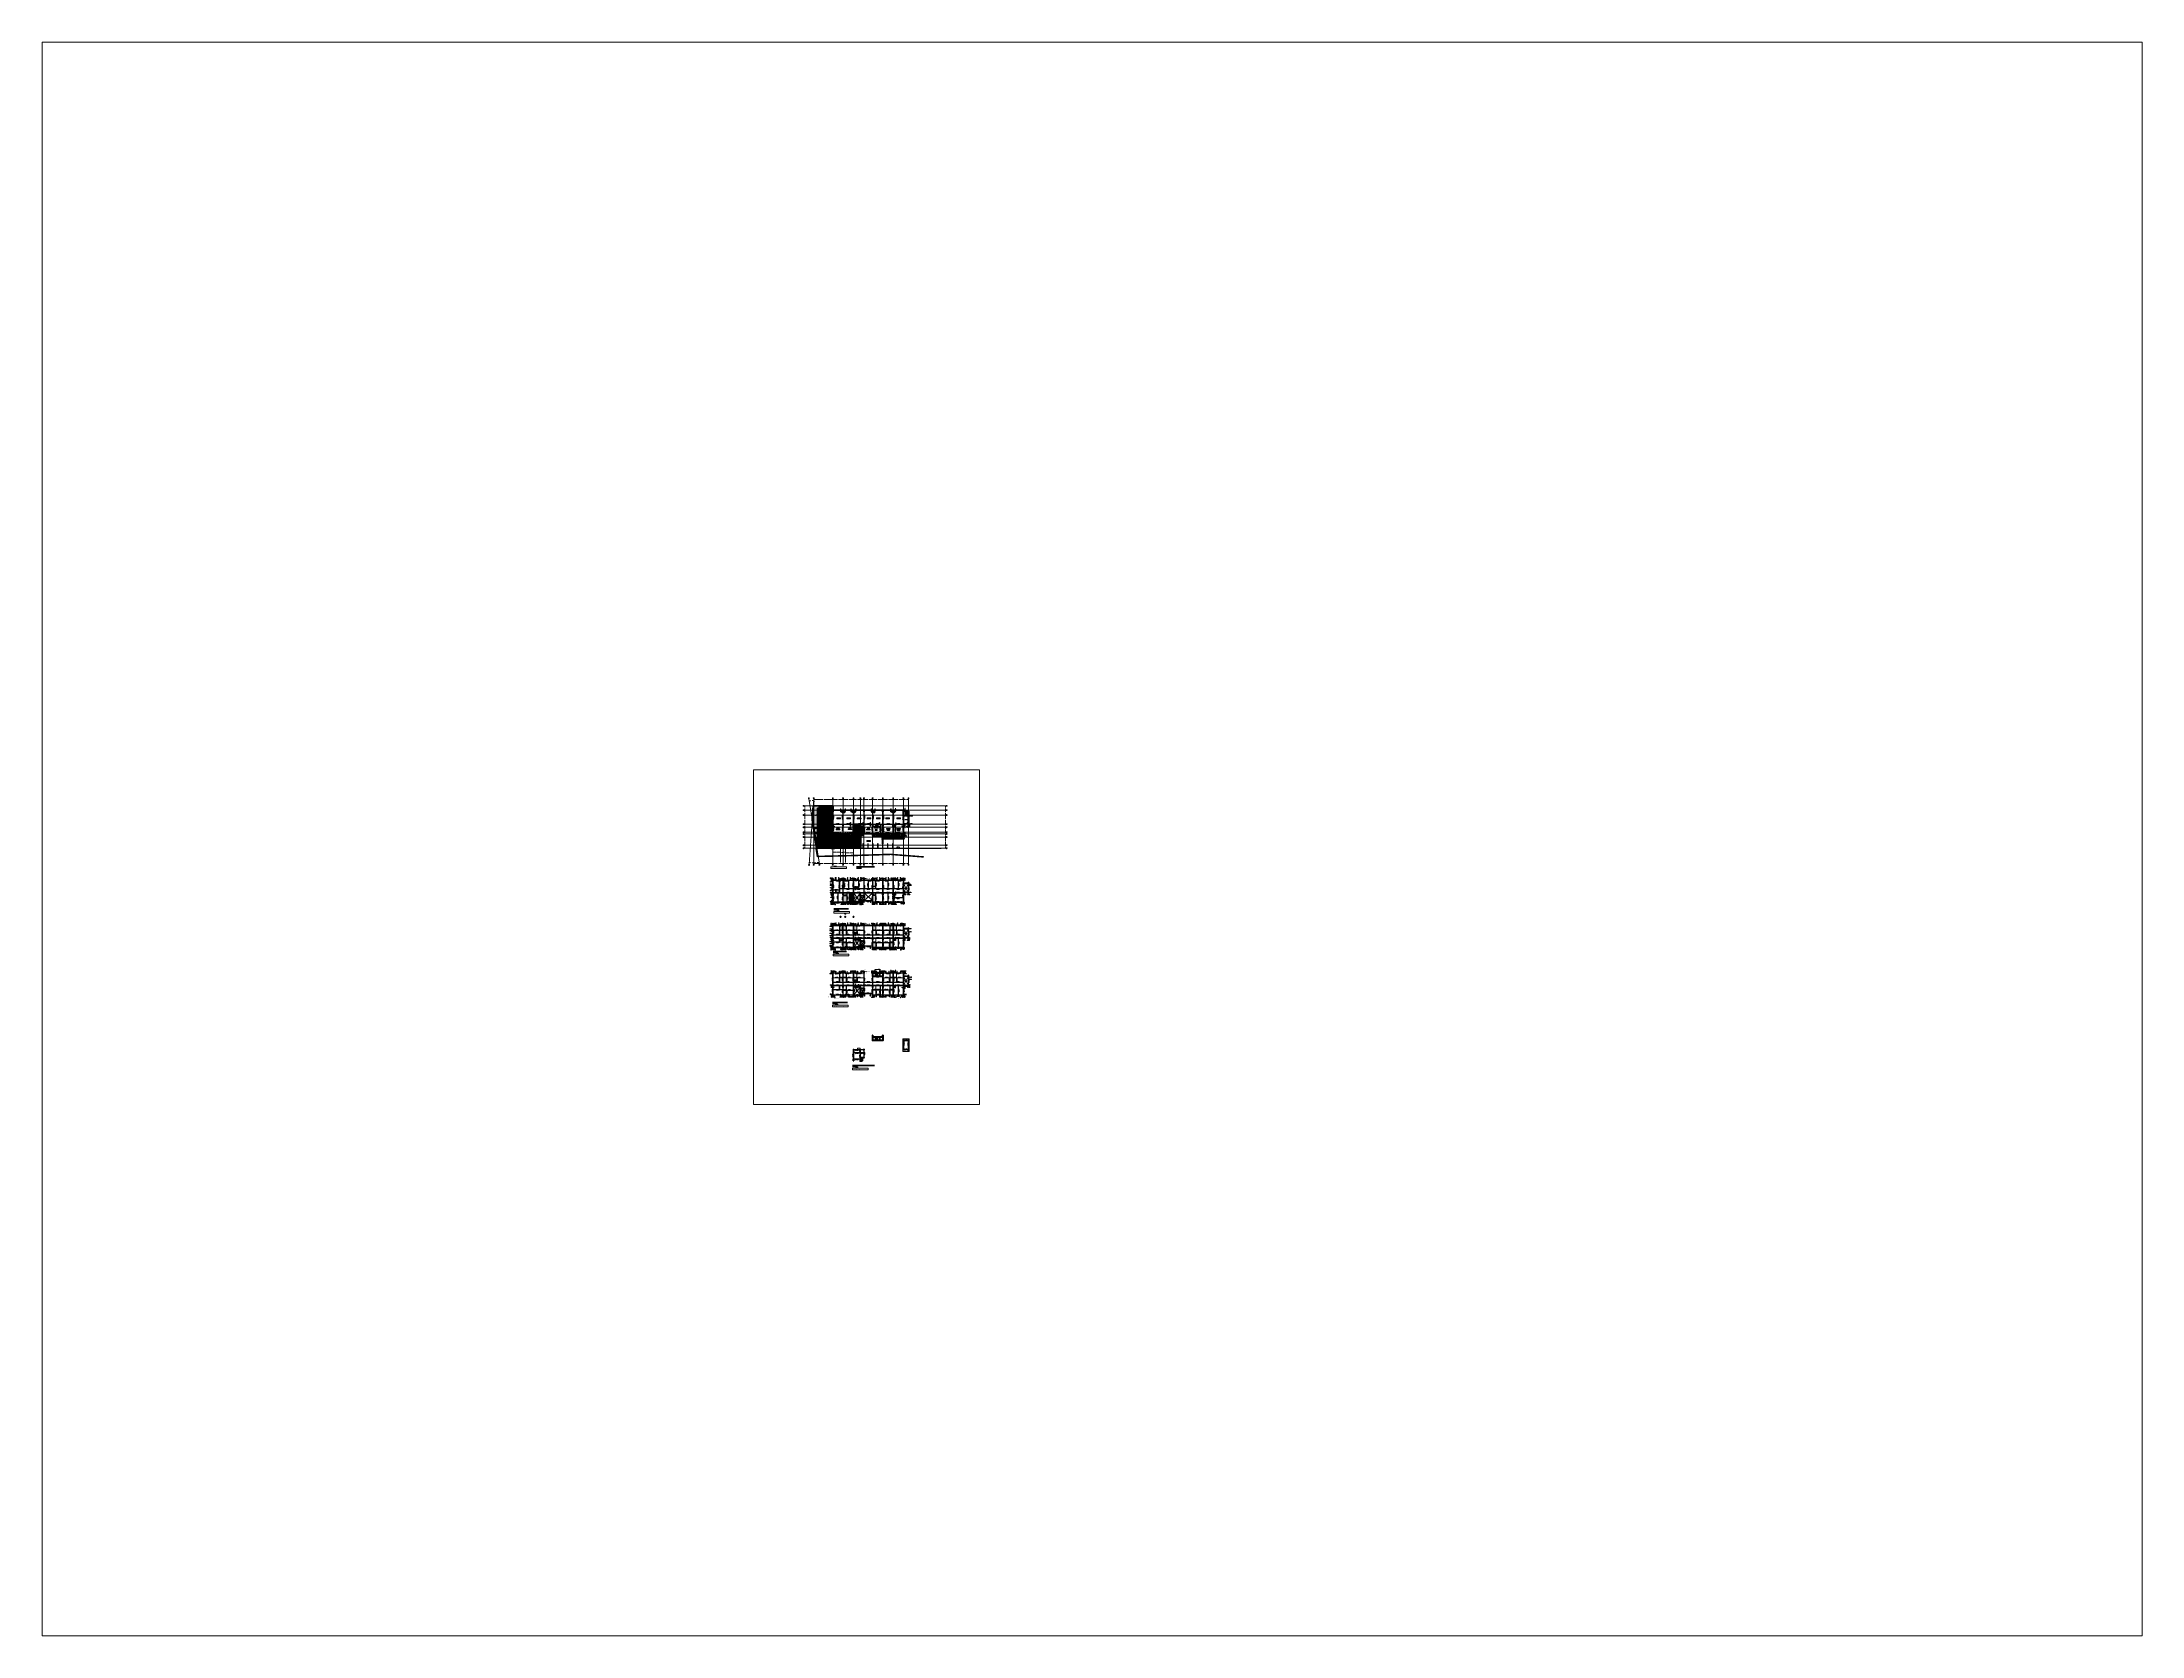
# Paper-space layout 'Layout1' of a CAD drawing. Header units: millimetres. Extents: x 26 to 231, y 20 to 176.
# The model-space entities are those that its viewports show. They can reach past a viewport. Long polylines and large blocks are cut down to what shows.
import ezdxf
from ezdxf import colors
from ezdxf.entities.mleader import LeaderData, LeaderLine
from ezdxf.math import Vec2, Vec3

# ---------------------------------------------------------------- set-up
doc = ezdxf.new("R2010")
doc.units = ezdxf.units.MM
for name, pattern in [('ACAD_ISO12W100', [21, 12, -3, 0, -3, 0, -3]), ('DASHED', [0.75, 0.5, -0.25]), ('HIDDEN', [9.525, 6.35, -3.175])]:
    doc.linetypes.add(name, pattern=pattern)
doc.layers.get('0').update_dxf_attribs({"lineweight": 20})
doc.layers.get('Defpoints').update_dxf_attribs({"color": 1})
for name, color, linetype, lineweight in [('A-ANNO-DIMS', 8, 'Continuous', 15), ('A-ANNO-GRID-TEXT', 2, 'Continuous', 15), ('A-ANNO-SYMB-ARRW', 6, 'Continuous', 25), ('A-ANNO-SYMB-MISC', 6, 'Continuous', 25), ('A-ELEV-002', 253, 'Continuous', 18), ('A-HIDD-ABVE', 8, 'HIDDEN', 20), ('A-WALL', 2, 'Continuous', 50), ('G-ANNO-SYMB', 6, 'Continuous', 9), ('G-ANNO-TEXT', 7, 'Continuous', 18), ('GR', 6, 'Continuous', 9), ('HATCH', 9, 'Continuous', 5), ('S- GRID DIM', 9, 'Continuous', 9), ('S-BEAM-IDEN', 2, 'Continuous', 9), ('S-COL HATCH', 8, 'Continuous', 35), ('S-COLS', 6, 'Continuous', 35), ('S-FNDN', 2, 'Continuous', 25), ('S-HEADING', 8, 'Continuous', 35), ('S-SUNKEN HATCH', 9, 'Continuous', 35), ('S_FRAMES', 4, 'Continuous', 9), ('STR-CUTOUT', 1, 'Continuous', 13)]:
    doc.layers.add(name, color=color, linetype=linetype, lineweight=lineweight)
for name, color, linetype in [('A-ANNO-TEXT', 6, 'Continuous'), ('foot.', 2, 'Continuous'), ('pl-rungs', 3, 'Continuous'), ('TEXT', 7, 'Continuous')]:
    doc.layers.add(name, color=color, linetype=linetype)
doc.styles.add('Dim.s & Anno.(Misc.)', font='ARIALN.TTF')
doc.styles.add('ROMANS', font='romans.shx', dxfattribs={"width": 0.75})
doc.styles.add('SOBHA', font='swisscl.ttf', dxfattribs={"height": 200})
doc.styles.add('sobha.sed', font='swisscl.ttf')
doc.styles.get("Standard").update_dxf_attribs({"font": 'arial.ttf'})
doc.styles.add('Swis721 LtCn BT_2', font='swisscl.ttf', dxfattribs={"height": 244.992296})
doc.styles.add('Swis721 LtCn BT_B_1', font='', dxfattribs={"height": 4})
doc.styles.get('Swis721 LtCn BT_B_1').set_extended_font_data('Swis721 LtCn BT', bold=True)
doc.dimstyles.new('A-GFC-100', dxfattribs={"dimscale": 100, "dimtxt": 2, "dimasz": 2, "dimexe": 1.5, "dimexo": 0, "dimgap": 1, "dimtad": 1, "dimdec": 0, "dimdsep": 46, "dimtxsty": 'Dim.s & Anno.(Misc.)', "dimblk": 'ARCHTICK', "dimcen": 0, "dimdle": 1.5, "dimclrd": 256, "dimclre": 8, "dimclrt": 6, "dimazin": 2, "dimtfac": 1, "dimtdec": 0, "dimtix": 1, "dimtmove": 2, "dimatfit": 3, "dimfxl": 1, "dimtolj": 1, "dimlwd": -1, "dimlwe": 9, "dimarcsym": 0})
doc.dimstyles.new('S-50', dxfattribs={"dimscale": 50, "dimtxt": 2.5, "dimasz": 1.5, "dimexe": 0.25, "dimexo": 0.25, "dimgap": 0.1, "dimtad": 0, "dimdec": 0, "dimrnd": 0.0005, "dimzin": 0, "dimdsep": 46, "dimtxsty": 'SOBHA', "dimblk": 'OBLIQUE', "dimcen": 0.09, "dimclrd": 9, "dimclre": 9, "dimclrt": 6, "dimadec": 5, "dimazin": 0, "dimtfac": 1, "dimtdec": 0, "dimtofl": 0, "dimtmove": 0, "dimatfit": 3, "dimfxl": 0.18, "dimtolj": 1, "dimtzin": 0, "dimlwd": -1, "dimlwe": -1, "dimarcsym": 0})
doc.dimstyles.new('S-75', dxfattribs={"dimscale": 75, "dimtxt": 2.5, "dimasz": 1.5, "dimexe": 0.25, "dimexo": 0.25, "dimgap": 0.1, "dimtad": 0, "dimdec": 0, "dimzin": 0, "dimdsep": 46, "dimtxsty": 'SOBHA', "dimblk": 'OBLIQUE', "dimcen": 0.09, "dimclrd": 252, "dimclre": 252, "dimclrt": 6, "dimadec": 5, "dimazin": 0, "dimtfac": 1, "dimtdec": 0, "dimtmove": 0, "dimatfit": 3, "dimfxl": 0.18, "dimtolj": 1, "dimtzin": 0, "dimlwd": -1, "dimlwe": -1, "dimarcsym": 0})
pattern_1 = [(45, (119293.52, 184.74), (-168.3798, 168.3798), []), (45, (119405.78, 184.74), (-168.3798, 168.3798), [])]
pattern_2 = [(45, (-612703.72, 120513.6), (-89.802561, 89.802561), []), (45, (-612613.92, 120513.6), (-89.802561, 89.802561), [63.5, -31.75])]
pattern_3 = [(45, (-615475.9, 133131.74), (-89.802561, 89.802561), []), (45, (-615386.1, 133131.74), (-89.802561, 89.802561), [63.5, -31.75])]

# ---------------------------------------------------------------- blocks, each defined once
blk = doc.blocks.new('_ArchTick')
at = {"color": 0, "linetype": 'ByBlock', "const_width": 0.15}
blk.add_lwpolyline([(-0.5, -0.5), (0.5, 0.5)], dxfattribs=at)
blk = doc.blocks.new('A$C16acb9dc')
at = {"layer": 'S-COL HATCH'}
h = blk.add_hatch(color=8, dxfattribs=at)
h.dxf.hatch_style = 1
h.paths.add_polyline_path([(300, 17000), (0, 17000), (0, 15800), (300, 15800)])
h = blk.add_hatch(color=8, dxfattribs=at)
h.dxf.hatch_style = 1
h.paths.add_polyline_path([(7151, 17000), (6851, 17000), (6851, 15800), (7151, 15800)])
h = blk.add_hatch(color=8, dxfattribs=at)
h.dxf.hatch_style = 1
h.paths.add_polyline_path([(14100, 17000), (13800, 17000), (13800, 15800), (14100, 15800)])
h = blk.add_hatch(color=8, dxfattribs=at)
h.dxf.hatch_style = 1
h.paths.add_polyline_path([(21100, 17000), (20800, 17000), (20800, 15800), (21100, 15800)])
h = blk.add_hatch(color=8, dxfattribs=at)
h.dxf.hatch_style = 1
h.paths.add_polyline_path([(26875, 17000), (26575, 17000), (26575, 15800), (26875, 15800)])
h = blk.add_hatch(color=8, dxfattribs=at)
h.dxf.hatch_style = 1
h.paths.add_polyline_path([(33725, 17000), (33425, 17000), (33425, 15800), (33725, 15800)])
h = blk.add_hatch(color=8, dxfattribs=at)
h.dxf.hatch_style = 1
h.paths.add_polyline_path([(40626, 17000), (40326, 17000), (40326, 15800), (40626, 15800)])
h = blk.add_hatch(color=8, dxfattribs=at)
h.dxf.hatch_style = 1
h.paths.add_polyline_path([(47475, 17000), (47175, 17000), (47175, 15800), (47475, 15800)])
h = blk.add_hatch(color=8, dxfattribs=at)
h.dxf.hatch_style = 1
h.paths.add_polyline_path([(50777, 14400), (50577, 14400), (50577, 13400), (50777, 13400)])
h = blk.add_hatch(color=8, dxfattribs=at)
h.dxf.hatch_style = 1
h.paths.add_polyline_path([(200, 7600), (0, 7600), (0, 6200), (200, 6200)])
h = blk.add_hatch(color=8, dxfattribs=at)
h.dxf.hatch_style = 1
h.paths.add_polyline_path([(300, 1200), (0, 1200), (0, 0), (300, 0)])
h = blk.add_hatch(dxfattribs=at)
h.set_pattern_fill('ANSI31', color=8, scale=8)
h.set_pattern_definition([(45, (-538833.436, 51529.817), (-17.9605122, 17.9605122), [])])
h.paths.add_polyline_path([(200, 6200), (300, 6200), (300, 7600), (200, 7600)])
h = blk.add_hatch(dxfattribs=at)
h.set_pattern_fill('ANSI31', color=8, scale=8)
h.set_pattern_definition([(45, (-532500.815, 51529.817), (-17.9605122, 17.9605122), [])])
h.paths.add_polyline_path([(6851, 6200), (6901, 6200), (6901, 7600), (6851, 7600)])
h = blk.add_hatch(color=8, dxfattribs=at)
h.dxf.hatch_style = 1
h.paths.add_polyline_path([(7151, 1200), (6851, 1200), (6851, 0), (7151, 0)])
h = blk.add_hatch(color=8, dxfattribs=at)
h.dxf.hatch_style = 1
h.paths.add_polyline_path([(7101, 7600), (6901, 7600), (6901, 6200), (7101, 6200)])
h = blk.add_hatch(dxfattribs=at)
h.set_pattern_fill('ANSI31', color=8, scale=8)
h.set_pattern_definition([(45, (-531932.426, 51529.817), (-17.9605122, 17.9605122), [])])
h.paths.add_polyline_path([(7151, 7600), (7101, 7600), (7101, 6200), (7151, 6200)])
h = blk.add_hatch(dxfattribs=at)
h.set_pattern_fill('ANSI31', color=8, scale=8)
h.set_pattern_definition([(45, (-526115.113, 51529.817), (-17.9605122, 17.9605122), [])])
h.paths.add_polyline_path([(13901, 7600), (13801, 7600), (13801, 6200), (13901, 6200)])
h = blk.add_hatch(color=8, dxfattribs=at)
h.dxf.hatch_style = 1
h.paths.add_polyline_path([(14101, 1200), (13801, 1200), (13801, 0), (14101, 0)])
h = blk.add_hatch(color=8, dxfattribs=at)
h.dxf.hatch_style = 1
h.paths.add_polyline_path([(14101, 7600), (13901, 7600), (13901, 6200), (14101, 6200)])
h = blk.add_hatch(color=8, dxfattribs=at)
h.dxf.hatch_style = 1
h.paths.add_polyline_path([(18701, 5500), (18501, 5500), (18501, 4500), (18701, 4500)])
h = blk.add_hatch(dxfattribs=at)
h.set_pattern_fill('ANSI31', color=8, scale=8, angle=-90)
h.set_pattern_definition([(315, (63831.204, 541823.95), (17.9605122, 17.9605122), [])])
h.paths.add_polyline_path([(18501, 2000), (18501, 1900), (21101, 1900), (21101, 2000)])
h = blk.add_hatch(color=8, dxfattribs=at)
h.dxf.hatch_style = 1
h.paths.add_polyline_path([(18801, 1200), (18501, 1200), (18501, 0), (18801, 0)])
h = blk.add_hatch(color=8, dxfattribs=at)
h.dxf.hatch_style = 1
h.paths.add_polyline_path([(18502, 2200), (18502, 2000), (21101, 2000), (21101, 2200)])
h = blk.add_hatch(color=8, dxfattribs=at)
h.dxf.hatch_style = 1
h.paths.add_polyline_path([(20800, 7600), (20800, 7400), (22200, 7400), (22200, 7600)])
h = blk.add_hatch(dxfattribs=at)
h.set_pattern_fill('ANSI31', color=8, scale=8, angle=-90)
h.set_pattern_definition([(315, (66129.657, 547224.291), (17.9605122, 17.9605122), [])])
h.paths.add_polyline_path([(20800, 7400), (20800, 7300), (22200, 7300), (22200, 7400)])
h = blk.add_hatch(color=8, dxfattribs=at)
h.dxf.hatch_style = 1
h.paths.add_polyline_path([(26775, 7600), (26575, 7600), (26575, 6200), (26775, 6200)])
h = blk.add_hatch(color=8, dxfattribs=at)
h.dxf.hatch_style = 1
h.paths.add_polyline_path([(26875, 1200), (26575, 1200), (26575, 0), (26875, 0)])
h = blk.add_hatch(dxfattribs=at)
h.set_pattern_fill('ANSI31', color=8, scale=8)
h.set_pattern_definition([(45, (-512258.491, 51529.878), (-17.9605122, 17.9605122), [])])
h.paths.add_polyline_path([(26775, 6200), (26875, 6200), (26875, 7600), (26775, 7600)])
h = blk.add_hatch(dxfattribs=at)
h.set_pattern_fill('ANSI31', color=8, scale=8)
h.set_pattern_definition([(45, (-505925.804, 51529.878), (-17.9605122, 17.9605122), [])])
h.paths.add_polyline_path([(33426, 6200), (33476, 6200), (33476, 7600), (33426, 7600)])
h = blk.add_hatch(color=8, dxfattribs=at)
h.dxf.hatch_style = 1
h.paths.add_polyline_path([(33726, 1200), (33426, 1200), (33426, 0), (33726, 0)])
h = blk.add_hatch(color=8, dxfattribs=at)
h.dxf.hatch_style = 1
h.paths.add_polyline_path([(33676, 7600), (33476, 7600), (33476, 6200), (33676, 6200)])
h = blk.add_hatch(dxfattribs=at)
h.set_pattern_fill('ANSI31', color=8, scale=8)
h.set_pattern_definition([(45, (-505357.416, 51529.878), (-17.9605122, 17.9605122), [])])
h.paths.add_polyline_path([(33726, 7600), (33676, 7600), (33676, 6200), (33726, 6200)])
h = blk.add_hatch(color=8, dxfattribs=at)
h.dxf.hatch_style = 1
h.paths.add_polyline_path([(40626, 1200), (40326, 1200), (40326, 0), (40626, 0)])
h = blk.add_hatch(dxfattribs=at)
h.set_pattern_fill('ANSI31', color=8, scale=8)
h.set_pattern_definition([(45, (-499025.281, 51529.878), (-17.9605122, 17.9605122), [])])
h.paths.add_polyline_path([(40327, 6200), (40377, 6200), (40377, 7600), (40327, 7600)])
h = blk.add_hatch(color=8, dxfattribs=at)
h.dxf.hatch_style = 1
h.paths.add_polyline_path([(40577, 7600), (40377, 7600), (40377, 6200), (40577, 6200)])
h = blk.add_hatch(dxfattribs=at)
h.set_pattern_fill('ANSI31', color=8, scale=8)
h.set_pattern_definition([(45, (-498456.893, 51529.878), (-17.9605122, 17.9605122), [])])
h.paths.add_polyline_path([(40627, 7600), (40577, 7600), (40577, 6200), (40627, 6200)])
h = blk.add_hatch(color=8, dxfattribs=at)
h.dxf.hatch_style = 1
h.paths.add_polyline_path([(47475, 1200), (47175, 1200), (47175, 0), (47475, 0)])
h = blk.add_hatch(dxfattribs=at)
h.set_pattern_fill('ANSI31', color=8, scale=8)
h.set_pattern_definition([(45, (-490725.384, 57679.764), (-17.9605122, 17.9605122), [])])
h.paths.add_polyline_path([(47276, 13750), (47176, 13750), (47176, 12750), (47276, 12750)])
h = blk.add_hatch(color=8, dxfattribs=at)
h.dxf.hatch_style = 1
h.paths.add_polyline_path([(47276, 12750), (47476, 12750), (47476, 13750), (47276, 13750)])
h = blk.add_hatch(color=8, dxfattribs=at)
h.dxf.hatch_style = 1
h.paths.add_polyline_path([(48677, 7400), (48677, 7600), (47277, 7600), (47277, 7400)])
h = blk.add_hatch(dxfattribs=at)
h.set_pattern_fill('ANSI31', color=8, scale=8, angle=-90)
h.set_pattern_definition([(315, (92606.318, 545500.954), (17.9605122, 17.9605122), [])])
h.paths.add_polyline_path([(48677, 7400), (48677, 7300), (47277, 7300), (47277, 7400)])
h = blk.add_hatch(color=8, dxfattribs=at)
h.dxf.hatch_style = 1
h.paths.add_polyline_path([(50777, 7600), (50577, 7600), (50577, 6600), (50777, 6600)])
at = {"layer": 'S-COLS'}
for points in [[(300, 17000), (0, 17000), (0, 15800), (300, 15800)], [(7151, 17000), (6851, 17000), (6851, 15800), (7151, 15800)], [(14100, 17000), (13800, 17000), (13800, 15800), (14100, 15800)], [(21100, 17000), (20800, 17000), (20800, 15800), (21100, 15800)], [(26875, 17000), (26575, 17000), (26575, 15800), (26875, 15800)], [(33725, 17000), (33425, 17000), (33425, 15800), (33725, 15800)], [(40626, 17000), (40326, 17000), (40326, 15800), (40626, 15800)], [(47475, 17000), (47175, 17000), (47175, 15800), (47475, 15800)], [(50777, 14400), (50577, 14400), (50577, 13400), (50777, 13400)], [(300, 7600), (0, 7600), (0, 6200), (300, 6200)], [(300, 1200), (0, 1200), (0, 0), (300, 0)], [(300, 7600), (200, 7600), (200, 6200), (300, 6200)], [(7151, 7600), (6851, 7600), (6851, 6200), (7151, 6200)], [(6851, 7600), (6901, 7600), (6901, 6200), (6851, 6200)], [(7151, 1200), (6851, 1200), (6851, 0), (7151, 0)], [(7151, 7600), (7101, 7600), (7101, 6200), (7151, 6200)], [(14101, 7600), (13801, 7600), (13801, 6200), (14101, 6200)], [(13801, 7600), (13901, 7600), (13901, 6200), (13801, 6200)], [(14101, 1200), (13801, 1200), (13801, 0), (14101, 0)], [(18701, 5500), (18501, 5500), (18501, 4500), (18701, 4500)], [(21101, 1900), (21101, 2000), (18501, 2000), (18501, 1900)], [(18801, 1200), (18501, 1200), (18501, 0), (18801, 0)], [(21101, 2200), (21101, 1900), (18502, 1900), (18502, 2200)], [(22200, 7600), (22200, 7300), (20800, 7300), (20800, 7600)], [(22200, 7300), (22200, 7400), (20800, 7400), (20800, 7300)], [(26875, 7600), (26575, 7600), (26575, 6200), (26875, 6200)], [(26875, 1200), (26575, 1200), (26575, 0), (26875, 0)], [(26875, 7600), (26775, 7600), (26775, 6200), (26875, 6200)], [(33726, 7600), (33426, 7600), (33426, 6200), (33726, 6200)], [(33426, 7600), (33476, 7600), (33476, 6200), (33426, 6200)], [(33726, 1200), (33426, 1200), (33426, 0), (33726, 0)], [(33726, 7600), (33676, 7600), (33676, 6200), (33726, 6200)], [(40626, 1200), (40326, 1200), (40326, 0), (40626, 0)], [(40627, 7600), (40327, 7600), (40327, 6200), (40627, 6200)], [(40327, 7600), (40377, 7600), (40377, 6200), (40327, 6200)], [(40627, 7600), (40577, 7600), (40577, 6200), (40627, 6200)], [(47475, 1200), (47175, 1200), (47175, 0), (47475, 0)], [(47176, 13750), (47476, 13750), (47476, 12750), (47176, 12750)], [(47176, 13750), (47276, 13750), (47276, 12750), (47176, 12750)], [(48677, 7300), (48677, 7600), (47277, 7600), (47277, 7300)], [(48677, 7300), (48677, 7400), (47277, 7400), (47277, 7300)], [(50777, 7600), (50577, 7600), (50577, 6600), (50777, 6600)]]:
    blk.add_lwpolyline(points, close=True, dxfattribs=at)
blk = doc.blocks.new('A$C3ea4a2f9')
at = {"layer": 'S-COL HATCH'}
h = blk.add_hatch(color=8, dxfattribs=at)
h.dxf.hatch_style = 1
h.paths.add_polyline_path([(300, 17000), (0, 17000), (0, 15800), (300, 15800)])
h = blk.add_hatch(color=8, dxfattribs=at)
h.dxf.hatch_style = 1
h.paths.add_polyline_path([(7151, 17000), (6851, 17000), (6851, 15800), (7151, 15800)])
h = blk.add_hatch(color=8, dxfattribs=at)
h.dxf.hatch_style = 1
h.paths.add_polyline_path([(14100, 17000), (13800, 17000), (13800, 15800), (14100, 15800)])
h = blk.add_hatch(color=8, dxfattribs=at)
h.dxf.hatch_style = 1
h.paths.add_polyline_path([(21100, 17000), (20800, 17000), (20800, 15800), (21100, 15800)])
h = blk.add_hatch(color=8, dxfattribs=at)
h.dxf.hatch_style = 1
h.paths.add_polyline_path([(26875, 17000), (26575, 17000), (26575, 15800), (26875, 15800)])
h = blk.add_hatch(color=8, dxfattribs=at)
h.dxf.hatch_style = 1
h.paths.add_polyline_path([(33725, 17000), (33425, 17000), (33425, 15800), (33725, 15800)])
h = blk.add_hatch(color=8, dxfattribs=at)
h.dxf.hatch_style = 1
h.paths.add_polyline_path([(40626, 17000), (40326, 17000), (40326, 15800), (40626, 15800)])
h = blk.add_hatch(color=8, dxfattribs=at)
h.dxf.hatch_style = 1
h.paths.add_polyline_path([(47475, 17000), (47175, 17000), (47175, 15800), (47475, 15800)])
h = blk.add_hatch(color=8, dxfattribs=at)
h.dxf.hatch_style = 1
h.paths.add_polyline_path([(50777, 14400), (50577, 14400), (50577, 13400), (50777, 13400)])
h = blk.add_hatch(color=8, dxfattribs=at)
h.dxf.hatch_style = 1
h.paths.add_polyline_path([(200, 7600), (0, 7600), (0, 6200), (200, 6200)])
h = blk.add_hatch(color=8, dxfattribs=at)
h.dxf.hatch_style = 1
h.paths.add_polyline_path([(300, 1200), (0, 1200), (0, 0), (300, 0)])
h = blk.add_hatch(color=8, dxfattribs=at)
h.dxf.hatch_style = 1
h.paths.add_polyline_path([(7151, 1200), (6851, 1200), (6851, 0), (7151, 0)])
h = blk.add_hatch(color=8, dxfattribs=at)
h.dxf.hatch_style = 1
h.paths.add_polyline_path([(7101, 7600), (6901, 7600), (6901, 6200), (7101, 6200)])
h = blk.add_hatch(color=8, dxfattribs=at)
h.dxf.hatch_style = 1
h.paths.add_polyline_path([(14101, 1200), (13801, 1200), (13801, 0), (14101, 0)])
h = blk.add_hatch(color=8, dxfattribs=at)
h.dxf.hatch_style = 1
h.paths.add_polyline_path([(14101, 7600), (13901, 7600), (13901, 6200), (14101, 6200)])
h = blk.add_hatch(color=8, dxfattribs=at)
h.dxf.hatch_style = 1
h.paths.add_polyline_path([(18701, 5500), (18501, 5500), (18501, 4500), (18701, 4500)])
h = blk.add_hatch(color=8, dxfattribs=at)
h.dxf.hatch_style = 1
h.paths.add_polyline_path([(18801, 1200), (18501, 1200), (18501, 0), (18801, 0)])
h = blk.add_hatch(color=8, dxfattribs=at)
h.dxf.hatch_style = 1
h.paths.add_polyline_path([(18502, 2200), (18502, 2000), (21101, 2000), (21101, 2200)])
h = blk.add_hatch(color=8, dxfattribs=at)
h.dxf.hatch_style = 1
h.paths.add_polyline_path([(20800, 7600), (20800, 7400), (22200, 7400), (22200, 7600)])
h = blk.add_hatch(color=8, dxfattribs=at)
h.dxf.hatch_style = 1
h.paths.add_polyline_path([(26775, 7600), (26575, 7600), (26575, 6200), (26775, 6200)])
h = blk.add_hatch(color=8, dxfattribs=at)
h.dxf.hatch_style = 1
h.paths.add_polyline_path([(26875, 1200), (26575, 1200), (26575, 0), (26875, 0)])
h = blk.add_hatch(color=8, dxfattribs=at)
h.dxf.hatch_style = 1
h.paths.add_polyline_path([(33726, 1200), (33426, 1200), (33426, 0), (33726, 0)])
h = blk.add_hatch(color=8, dxfattribs=at)
h.dxf.hatch_style = 1
h.paths.add_polyline_path([(33676, 7600), (33476, 7600), (33476, 6200), (33676, 6200)])
h = blk.add_hatch(color=8, dxfattribs=at)
h.dxf.hatch_style = 1
h.paths.add_polyline_path([(40626, 1200), (40326, 1200), (40326, 0), (40626, 0)])
h = blk.add_hatch(color=8, dxfattribs=at)
h.dxf.hatch_style = 1
h.paths.add_polyline_path([(40376, 7600), (40576, 7600), (40576, 6200), (40376, 6200)])
h = blk.add_hatch(color=8, dxfattribs=at)
h.dxf.hatch_style = 1
h.paths.add_polyline_path([(47475, 1200), (47175, 1200), (47175, 0), (47475, 0)])
h = blk.add_hatch(color=8, dxfattribs=at)
h.dxf.hatch_style = 1
h.paths.add_polyline_path([(47276, 12750), (47476, 12750), (47476, 13750), (47276, 13750)])
h = blk.add_hatch(color=8, dxfattribs=at)
h.dxf.hatch_style = 1
h.paths.add_polyline_path([(48677, 7400), (48677, 7600), (47277, 7600), (47277, 7400)])
h = blk.add_hatch(color=8, dxfattribs=at)
h.dxf.hatch_style = 1
h.paths.add_polyline_path([(50777, 7600), (50577, 7600), (50577, 6600), (50777, 6600)])
at = {"layer": 'S-COLS'}
for points in [[(300, 17000), (0, 17000), (0, 15800), (300, 15800)], [(7151, 17000), (6851, 17000), (6851, 15800), (7151, 15800)], [(14100, 17000), (13800, 17000), (13800, 15800), (14100, 15800)], [(21100, 17000), (20800, 17000), (20800, 15800), (21100, 15800)], [(26875, 17000), (26575, 17000), (26575, 15800), (26875, 15800)], [(33725, 17000), (33425, 17000), (33425, 15800), (33725, 15800)], [(40626, 17000), (40326, 17000), (40326, 15800), (40626, 15800)], [(47475, 17000), (47175, 17000), (47175, 15800), (47475, 15800)], [(50777, 14400), (50577, 14400), (50577, 13400), (50777, 13400)], [(200, 7600), (0, 7600), (0, 6200), (200, 6200)], [(300, 1200), (0, 1200), (0, 0), (300, 0)], [(7151, 1200), (6851, 1200), (6851, 0), (7151, 0)], [(7101, 7600), (6901, 7600), (6901, 6200), (7101, 6200)], [(14101, 1200), (13801, 1200), (13801, 0), (14101, 0)], [(14101, 7600), (13901, 7600), (13901, 6200), (14101, 6200)], [(18701, 5500), (18501, 5500), (18501, 4500), (18701, 4500)], [(18801, 1200), (18501, 1200), (18501, 0), (18801, 0)], [(21101, 2200), (21101, 2000), (18502, 2000), (18502, 2200)], [(22200, 7600), (22200, 7400), (20800, 7400), (20800, 7600)], [(26775, 7600), (26575, 7600), (26575, 6200), (26775, 6200)], [(26875, 1200), (26575, 1200), (26575, 0), (26875, 0)], [(33726, 1200), (33426, 1200), (33426, 0), (33726, 0)], [(33676, 7600), (33476, 7600), (33476, 6200), (33676, 6200)], [(40626, 1200), (40326, 1200), (40326, 0), (40626, 0)], [(40376, 7600), (40576, 7600), (40576, 6200), (40376, 6200)], [(47475, 1200), (47175, 1200), (47175, 0), (47475, 0)], [(47276, 13750), (47476, 13750), (47476, 12750), (47276, 12750)], [(48677, 7400), (48677, 7600), (47277, 7600), (47277, 7400)], [(50777, 7600), (50577, 7600), (50577, 6600), (50777, 6600)]]:
    blk.add_lwpolyline(points, close=True, dxfattribs=at)
blk = doc.blocks.new('COLUMNS FROM LGF')
blk.add_blockref('A$C3ea4a2f9', (715961, -21291))
blk = doc.blocks.new('OHT')
at = {"layer": 'S-COL HATCH'}
h = blk.add_hatch(dxfattribs=at)
h.set_pattern_fill('AR-CONC', color=8, scale=0.75)
h.set_pattern_definition([(50, (-643577.39, 54796.65), (136.638502, -11.954314), [14.2875, -157.1625]), (355, (-643577.39, 54796.65), (-26.432566, 143.292634), [11.43, -125.730438]), (100.451445, (-643566, 54795.66), (110.205935, 131.338314), [12.142507, -133.567683]), (46.1842, (-643577.4, 54834.75), (203.30928, -31.531746), [21.43125, -235.74375]), (96.635558, (-643560.45, 54832.12), (178.0531, 185.569593), [18.21377, -200.351706]), (351.18415, (-643577.4, 54834.75), (178.0531, 185.569593), [17.144975, -188.5948]), (21, (-643558.34, 54825.23), (113.710793, -76.698899), [14.2875, -157.1625]), (326, (-643558.34, 54825.23), (46.35152, 138.140975), [11.43, -125.73]), (71.451445, (-643548.87, 54818.84), (160.062314, 61.442077), [12.142507, -133.567453]), (37.5, (-643577.393, 54796.65), (2.3164524, 63.416279), [0, -124.206, 0, -127.635, 0, -126.20625]), (7.5, (-643577.39, 54796.65), (50.114747, 75.135431), [0, -72.771, 0, -121.3485, 0, -48.10125]), (327.5, (-643619.874, 54796.65), (101.6929464, -4.296558), [0, -47.625, 0, -148.59, 0, -197.1675]), (317.5, (-643638.92, 54796.65), (111.096886, 19.069868), [0, -61.9125, 0, -98.679, 0, -140.0175])])
h.paths.add_polyline_path([(0, 0), (0, -2500), (2300, -2500), (2300, 0), (2300, 0)])
h.paths.add_polyline_path([(2100, -200), (2100, -2300), (200, -2300), (200, -200)], flags=16)
h.paths.add_polyline_path([(3050, 0), (3050, 0), (3050, -2500), (3050, -2500), (7100, -2500), (7100, 0)])
h.paths.add_polyline_path([(4700, -200), (4700, -2300), (3250, -2300), (3250, -200), (3250, -200)], flags=16)
h.paths.add_polyline_path([(4900, -200), (6900, -200), (6900, -2300), (4900, -2300)], flags=16)
at = {"layer": 'S-COLS'}
for p, q in [((2300, -2500), (2300, 0)), ((3050, 0), (3050, -2500))]:
    blk.add_line(p, q, dxfattribs=at)
blk.add_lwpolyline([(0, 0), (0, -2500), (7100, -2500), (7100, 0), (0, 0)], dxfattribs=at)
for points in [[(200, -2300), (200, -200), (2100, -200), (2100, -2300)], [(3250, -2300), (3250, -200), (4700, -200), (4700, -2300)], [(4700, -2300), (4700, -200), (3250, -200), (3250, -2300)], [(6900, -2300), (6900, -200), (4900, -200), (4900, -2300)]]:
    blk.add_lwpolyline(points, close=True, dxfattribs=at)
at = {"layer": 'STR-CUTOUT', "color": 1, "linetype": 'HIDDEN', "ltscale": 25}
for points in [[(3050, -2500), (2300, 0)], [(2300, -2500), (3050, 0)]]:
    blk.add_lwpolyline(points, dxfattribs=at)
at = {"layer": 'S-COLS', "style": 'sobha.sed'}
blk.add_text('750MM VOID', height=100, rotation=90, dxfattribs=at).set_placement((2627, -1504))
blk = doc.blocks.new('COLUMNS FROM LGF-1')
at = {"layer": 'S-COL HATCH'}
h = blk.add_hatch(color=8, dxfattribs=at)
h.dxf.hatch_style = 1
h.paths.add_polyline_path([(755544, -107078), (755244, -107078), (755244, -108278), (755544, -108278)])
h = blk.add_hatch(color=8, dxfattribs=at)
h.dxf.hatch_style = 1
h.paths.add_polyline_path([(755245, -110578), (755545, -110578), (755545, -109978), (755245, -109978)])
h = blk.add_hatch(color=8, dxfattribs=at)
h.dxf.hatch_style = 1
h.paths.add_polyline_path([(762045, -110578), (762345, -110578), (762345, -109978), (762045, -109978)])
h = blk.add_hatch(color=8, dxfattribs=at)
h.dxf.hatch_style = 1
h.paths.add_polyline_path([(762394, -107078), (762094, -107078), (762094, -108278), (762394, -108278)])
h = blk.add_hatch(color=8, dxfattribs=at)
h.dxf.hatch_style = 1
h.paths.add_polyline_path([(775945, -111328), (776145, -111328), (776145, -110328), (775945, -110328)])
h = blk.add_hatch(color=8, dxfattribs=at)
h.dxf.hatch_style = 1
h.paths.add_polyline_path([(779445, -109678), (779245, -109678), (779245, -110678), (779445, -110678)])
h = blk.add_hatch(color=8, dxfattribs=at)
h.dxf.hatch_style = 1
h.paths.add_polyline_path([(742770, -122878), (742470, -122878), (742470, -124078), (742770, -124078)])
h = blk.add_hatch(color=8, dxfattribs=at)
h.dxf.hatch_style = 1
h.paths.add_polyline_path([(742770, -116478), (742570, -116478), (742570, -117878), (742770, -117878)])
h = blk.add_hatch(color=8, dxfattribs=at)
h.dxf.hatch_style = 1
h.paths.add_polyline_path([(747370, -118578), (747170, -118578), (747170, -119578), (747370, -119578)])
h = blk.add_hatch(color=8, dxfattribs=at)
h.dxf.hatch_style = 1
h.paths.add_polyline_path([(747170, -121878), (747170, -122078), (749770, -122078), (749770, -121878)])
h = blk.add_hatch(color=8, dxfattribs=at)
h.dxf.hatch_style = 1
h.paths.add_polyline_path([(747470, -122878), (747170, -122878), (747170, -124078), (747470, -124078)])
h = blk.add_hatch(color=8, dxfattribs=at)
h.dxf.hatch_style = 1
h.paths.add_polyline_path([(749170, -116480), (749170, -116680), (749770, -116680), (749770, -116480)])
h = blk.add_hatch(color=8, dxfattribs=at)
h.dxf.hatch_style = 1
h.paths.add_polyline_path([(777345, -116678), (777345, -116478), (775945, -116478), (775945, -116678)])
h = blk.add_hatch(color=8, dxfattribs=at)
h.dxf.hatch_style = 1
h.paths.add_polyline_path([(779445, -116478), (779245, -116478), (779245, -117478), (779445, -117478)])
at = {"layer": 'S-COLS'}
for points in [[(755544, -107078), (755244, -107078), (755244, -108278), (755544, -108278)], [(755245, -110578), (755545, -110578), (755545, -109978), (755245, -109978)], [(762045, -110578), (762345, -110578), (762345, -109978), (762045, -109978)], [(762394, -107078), (762094, -107078), (762094, -108278), (762394, -108278)], [(775944, -110328), (776145, -110328), (776145, -111328), (775944, -111328)], [(779445, -109678), (779245, -109678), (779245, -110678), (779445, -110678)], [(742770, -122878), (742470, -122878), (742470, -124078), (742770, -124078)], [(742770, -116478), (742570, -116478), (742570, -117878), (742770, -117878)], [(747370, -118578), (747170, -118578), (747170, -119578), (747370, -119578)], [(749770, -121878), (749770, -122078), (747170, -122078), (747170, -121878)], [(747470, -122878), (747170, -122878), (747170, -124078), (747470, -124078)], [(749170, -116480), (749170, -116680), (749770, -116680), (749770, -116480)], [(777345, -116678), (777345, -116478), (775945, -116478), (775945, -116678)], [(779445, -116478), (779245, -116478), (779245, -117478), (779445, -117478)]]:
    blk.add_lwpolyline(points, close=True, dxfattribs=at)
blk = doc.blocks.new('COLUMNS_TER')
at = {"layer": 'S-COL HATCH'}
h = blk.add_hatch(dxfattribs=at)
h.set_pattern_fill('ANSI33', color=8, scale=20)
h.set_pattern_definition(pattern_2)
h.paths.add_polyline_path([(300, 0), (0, 0), (0, -1200), (300, -1200)])
h = blk.add_hatch(dxfattribs=at)
h.set_pattern_fill('ANSI33', color=8, scale=20)
h.set_pattern_definition(pattern_2)
h.paths.add_polyline_path([(7151, 0), (6851, 0), (6851, -1200), (7151, -1200)])
h = blk.add_hatch(dxfattribs=at)
h.set_pattern_fill('ANSI33', color=8, scale=20)
h.set_pattern_definition(pattern_2)
h.paths.add_polyline_path([(14100, 0), (13800, 0), (13800, -1200), (14100, -1200)])
h = blk.add_hatch(dxfattribs=at)
h.set_pattern_fill('ANSI33', color=8, scale=20)
h.set_pattern_definition(pattern_2)
h.paths.add_polyline_path([(21100, 0), (20800, 0), (20800, -1200), (21100, -1200)])
h = blk.add_hatch(color=8, dxfattribs=at)
h.dxf.hatch_style = 1
h.paths.add_polyline_path([(26875, 0), (26575, 0), (26575, -1200), (26875, -1200)])
h = blk.add_hatch(color=8, dxfattribs=at)
h.dxf.hatch_style = 1
h.paths.add_polyline_path([(33725, 0), (33425, 0), (33425, -1200), (33725, -1200)])
h = blk.add_hatch(dxfattribs=at)
h.set_pattern_fill('ANSI33', color=8, scale=20)
h.set_pattern_definition(pattern_2)
h.paths.add_polyline_path([(200, -9400), (0, -9400), (0, -10800), (200, -10800)])
h = blk.add_hatch(dxfattribs=at)
h.set_pattern_fill('ANSI33', color=8, scale=20)
h.set_pattern_definition(pattern_2)
h.paths.add_polyline_path([(7101, -9400), (6901, -9400), (6901, -10800), (7101, -10800)])
h = blk.add_hatch(color=8, dxfattribs=at)
h.dxf.hatch_style = 1
h.paths.add_polyline_path([(14101, -9400), (13901, -9400), (13901, -10800), (14101, -10800)])
h = blk.add_hatch(color=8, dxfattribs=at)
h.dxf.hatch_style = 1
h.paths.add_polyline_path([(18701, -11500), (18501, -11500), (18501, -12500), (18701, -12500)])
h = blk.add_hatch(color=8, dxfattribs=at)
h.dxf.hatch_style = 1
h.paths.add_polyline_path([(20501, -9402), (20501, -9602), (21101, -9602), (21101, -9402)])
h = blk.add_hatch(dxfattribs=at)
h.set_pattern_fill('ANSI33', color=8, scale=20)
h.set_pattern_definition(pattern_2)
h.paths.add_polyline_path([(20800, -9400), (20800, -9600), (22200, -9600), (22200, -9400)])
h = blk.add_hatch(dxfattribs=at)
h.set_pattern_fill('ANSI33', color=8, scale=20)
h.set_pattern_definition(pattern_2)
h.paths.add_polyline_path([(26775, -9400), (26575, -9400), (26575, -10800), (26775, -10800)])
h = blk.add_hatch(dxfattribs=at)
h.set_pattern_fill('ANSI33', color=8, scale=20)
h.set_pattern_definition(pattern_3)
h.paths.add_polyline_path([(33676, -9400), (33476, -9400), (33476, -10800), (33676, -10800)])
h = blk.add_hatch(dxfattribs=at)
h.set_pattern_fill('ANSI33', color=8, scale=20)
h.set_pattern_definition(pattern_3)
h.paths.add_polyline_path([(40626, 0), (40326, 0), (40326, -1200), (40626, -1200)])
h = blk.add_hatch(dxfattribs=at)
h.set_pattern_fill('ANSI33', color=8, scale=20)
h.set_pattern_definition(pattern_3)
h.paths.add_polyline_path([(40376, -9400), (40576, -9400), (40576, -10800), (40376, -10800)])
h = blk.add_hatch(dxfattribs=at)
h.set_pattern_fill('ANSI33', color=8, scale=20)
h.set_pattern_definition(pattern_3)
h.paths.add_polyline_path([(47475, 0), (47175, 0), (47175, -1200), (47475, -1200)])
h = blk.add_hatch(color=8, dxfattribs=at)
h.dxf.hatch_style = 1
h.paths.add_polyline_path([(47276, -4250), (47476, -4250), (47476, -3250), (47276, -3250)])
h = blk.add_hatch(color=8, dxfattribs=at)
h.dxf.hatch_style = 1
h.paths.add_polyline_path([(48676, -9601), (48676, -9401), (47276, -9401), (47276, -9601)])
h = blk.add_hatch(color=8, dxfattribs=at)
h.dxf.hatch_style = 1
h.paths.add_polyline_path([(50777, -2600), (50577, -2600), (50577, -3600), (50777, -3600)])
h = blk.add_hatch(color=8, dxfattribs=at)
h.dxf.hatch_style = 1
h.paths.add_polyline_path([(50777, -9400), (50577, -9400), (50577, -10400), (50777, -10400)])
h = blk.add_hatch(dxfattribs=at)
h.set_pattern_fill('ANSI33', color=8, scale=20)
h.set_pattern_definition(pattern_2)
h.paths.add_polyline_path([(300, -15800), (0, -15800), (0, -17000), (300, -17000)])
h = blk.add_hatch(dxfattribs=at)
h.set_pattern_fill('ANSI33', color=8, scale=20)
h.set_pattern_definition(pattern_2)
h.paths.add_polyline_path([(7151, -15800), (6851, -15800), (6851, -17000), (7151, -17000)])
h = blk.add_hatch(color=8, dxfattribs=at)
h.dxf.hatch_style = 1
h.paths.add_polyline_path([(14101, -15800), (13801, -15800), (13801, -17000), (14101, -17000)])
h = blk.add_hatch(color=8, dxfattribs=at)
h.dxf.hatch_style = 1
h.paths.add_polyline_path([(18501, -14801), (18501, -15001), (21101, -15001), (21101, -14801)])
h = blk.add_hatch(color=8, dxfattribs=at)
h.dxf.hatch_style = 1
h.paths.add_polyline_path([(18801, -15800), (18501, -15800), (18501, -17000), (18801, -17000)])
h = blk.add_hatch(dxfattribs=at)
h.set_pattern_fill('ANSI33', color=8, scale=20)
h.set_pattern_definition(pattern_2)
h.paths.add_polyline_path([(26875, -15800), (26575, -15800), (26575, -17000), (26875, -17000)])
h = blk.add_hatch(dxfattribs=at)
h.set_pattern_fill('ANSI33', color=8, scale=20)
h.set_pattern_definition(pattern_2)
h.paths.add_polyline_path([(33726, -15800), (33426, -15800), (33426, -17000), (33726, -17000)])
h = blk.add_hatch(dxfattribs=at)
h.set_pattern_fill('ANSI33', color=8, scale=20)
h.set_pattern_definition(pattern_2)
h.paths.add_polyline_path([(40626, -15800), (40326, -15800), (40326, -17000), (40626, -17000)])
h = blk.add_hatch(dxfattribs=at)
h.set_pattern_fill('ANSI33', color=8, scale=20)
h.set_pattern_definition(pattern_2)
h.paths.add_polyline_path([(47475, -15800), (47175, -15800), (47175, -17000), (47475, -17000)])
at = {"layer": 'S-COLS'}
for points in [[(300, 0), (0, 0), (0, -1200), (300, -1200)], [(7151, 0), (6851, 0), (6851, -1200), (7151, -1200)], [(14100, 0), (13800, 0), (13800, -1200), (14100, -1200)], [(21100, 0), (20800, 0), (20800, -1200), (21100, -1200)], [(26875, 0), (26575, 0), (26575, -1200), (26875, -1200)], [(33725, 0), (33425, 0), (33425, -1200), (33725, -1200)], [(200, -9400), (0, -9400), (0, -10800), (200, -10800)], [(7101, -9400), (6901, -9400), (6901, -10800), (7101, -10800)], [(14101, -9400), (13901, -9400), (13901, -10800), (14101, -10800)], [(18701, -11500), (18501, -11500), (18501, -12500), (18701, -12500)], [(20501, -9402), (20501, -9602), (21101, -9602), (21101, -9402)], [(22200, -9400), (22200, -9600), (20800, -9600), (20800, -9400)], [(26775, -9400), (26575, -9400), (26575, -10800), (26775, -10800)], [(33676, -9400), (33476, -9400), (33476, -10800), (33676, -10800)], [(40626, 0), (40326, 0), (40326, -1200), (40626, -1200)], [(40376, -9400), (40576, -9400), (40576, -10800), (40376, -10800)], [(47475, 0), (47175, 0), (47175, -1200), (47475, -1200)], [(47276, -3250), (47476, -3250), (47476, -4250), (47276, -4250)], [(48676, -9601), (48676, -9401), (47276, -9401), (47276, -9601)], [(50777, -2600), (50577, -2600), (50577, -3600), (50777, -3600)], [(50777, -9400), (50577, -9400), (50577, -10400), (50777, -10400)], [(300, -15800), (0, -15800), (0, -17000), (300, -17000)], [(7151, -15800), (6851, -15800), (6851, -17000), (7151, -17000)], [(14101, -15800), (13801, -15800), (13801, -17000), (14101, -17000)], [(21101, -14801), (21101, -15001), (18501, -15001), (18501, -14801)], [(18801, -15800), (18501, -15800), (18501, -17000), (18801, -17000)], [(26875, -15800), (26575, -15800), (26575, -17000), (26875, -17000)], [(33726, -15800), (33426, -15800), (33426, -17000), (33726, -17000)], [(40626, -15800), (40326, -15800), (40326, -17000), (40626, -17000)], [(47475, -15800), (47175, -15800), (47175, -17000), (47475, -17000)]]:
    blk.add_lwpolyline(points, close=True, dxfattribs=at)
blk = doc.blocks.new('A$C292141ff')
at = {"layer": 'HATCH'}
h = blk.add_hatch(color=8, dxfattribs=at)
h.dxf.hatch_style = 1
h.paths.add_polyline_path([(8555, -1156), (8555, -1156), (8706, -1156), (8706, -856), (8256, -856), (8256, -1156), (8305, -1156), (8305, -1156)])
at = {"layer": 'S-COL HATCH'}
h = blk.add_hatch(color=8, dxfattribs=at)
h.dxf.hatch_style = 1
h.paths.add_polyline_path([(300, 22501), (0, 22501), (0, 21301), (300, 21301)])
h = blk.add_hatch(color=8, dxfattribs=at)
h.dxf.hatch_style = 1
h.paths.add_polyline_path([(7151, 22501), (6851, 22501), (6851, 21301), (7151, 21301)])
h = blk.add_hatch(color=8, dxfattribs=at)
h.dxf.hatch_style = 1
h.paths.add_polyline_path([(14100, 22501), (13800, 22501), (13800, 21301), (14100, 21301)])
h = blk.add_hatch(color=8, dxfattribs=at)
h.dxf.hatch_style = 1
h.paths.add_polyline_path([(21100, 22501), (20800, 22501), (20800, 21301), (21100, 21301)])
h = blk.add_hatch(color=8, dxfattribs=at)
h.dxf.hatch_style = 1
h.paths.add_polyline_path([(26875, 22501), (26575, 22501), (26575, 21301), (26875, 21301)])
h = blk.add_hatch(color=8, dxfattribs=at)
h.dxf.hatch_style = 1
h.paths.add_polyline_path([(33725, 22501), (33425, 22501), (33425, 21301), (33725, 21301)])
h = blk.add_hatch(color=8, dxfattribs=at)
h.dxf.hatch_style = 1
h.paths.add_polyline_path([(40626, 22501), (40326, 22501), (40326, 21301), (40626, 21301)])
h = blk.add_hatch(color=8, dxfattribs=at)
h.dxf.hatch_style = 1
h.paths.add_polyline_path([(47475, 22501), (47175, 22501), (47175, 21301), (47475, 21301)])
h = blk.add_hatch(color=8, dxfattribs=at)
h.dxf.hatch_style = 1
h.paths.add_polyline_path([(47176, 19251), (47476, 19251), (47476, 18251), (47176, 18251)])
h = blk.add_hatch(color=8, dxfattribs=at)
h.dxf.hatch_style = 1
h.paths.add_polyline_path([(50877, 19901), (50577, 19901), (50577, 18901), (50877, 18901)])
h = blk.add_hatch(color=8, dxfattribs=at)
h.dxf.hatch_style = 1
h.paths.add_polyline_path([(300, 13101), (0, 13101), (0, 11701), (300, 11701)])
h = blk.add_hatch(color=8, dxfattribs=at)
h.dxf.hatch_style = 1
h.paths.add_polyline_path([(300, 6701), (0, 6701), (0, 5501), (300, 5501)])
h = blk.add_hatch(color=8, dxfattribs=at)
h.dxf.hatch_style = 1
h.paths.add_polyline_path([(7151, 13101), (6851, 13101), (6851, 11701), (7151, 11701)])
h = blk.add_hatch(color=8, dxfattribs=at)
h.dxf.hatch_style = 1
h.paths.add_polyline_path([(7151, 6701), (6851, 6701), (6851, 5501), (7151, 5501)])
h = blk.add_hatch(color=8, dxfattribs=at)
h.dxf.hatch_style = 1
h.paths.add_polyline_path([(14101, 13101), (13801, 13101), (13801, 11701), (14101, 11701)])
h = blk.add_hatch(color=8, dxfattribs=at)
h.dxf.hatch_style = 1
h.paths.add_polyline_path([(14102, 6701), (13802, 6701), (13802, 5501), (14102, 5501)])
h = blk.add_hatch(color=8, dxfattribs=at)
h.dxf.hatch_style = 1
h.paths.add_polyline_path([(18701, 11001), (18501, 11001), (18501, 10001), (18701, 10001)])
h = blk.add_hatch(color=8, dxfattribs=at)
h.dxf.hatch_style = 1
h.paths.add_polyline_path([(18801, 6701), (18501, 6701), (18501, 5501), (18801, 5501)])
h = blk.add_hatch(color=8, dxfattribs=at)
h.dxf.hatch_style = 1
h.paths.add_polyline_path([(18502, 7700), (21101, 7700), (21101, 7401), (18502, 7401)])
h = blk.add_hatch(color=8, dxfattribs=at)
h.dxf.hatch_style = 1
h.paths.add_polyline_path([(22252, 12801), (22252, 13101), (20852, 13101), (20852, 12801)])
h = blk.add_hatch(color=8, dxfattribs=at)
h.dxf.hatch_style = 1
h.paths.add_polyline_path([(26875, 13101), (26575, 13101), (26575, 11701), (26875, 11701)])
h = blk.add_hatch(color=8, dxfattribs=at)
h.dxf.hatch_style = 1
h.paths.add_polyline_path([(26875, 6701), (26575, 6701), (26575, 5501), (26875, 5501)])
h = blk.add_hatch(color=8, dxfattribs=at)
h.dxf.hatch_style = 1
h.paths.add_polyline_path([(33726, 13101), (33426, 13101), (33426, 11701), (33726, 11701)])
h = blk.add_hatch(color=8, dxfattribs=at)
h.dxf.hatch_style = 1
h.paths.add_polyline_path([(33726, 6701), (33426, 6701), (33426, 5501), (33726, 5501)])
h = blk.add_hatch(color=8, dxfattribs=at)
h.dxf.hatch_style = 1
h.paths.add_polyline_path([(40626, 13101), (40326, 13101), (40326, 11701), (40626, 11701)])
h = blk.add_hatch(color=8, dxfattribs=at)
h.dxf.hatch_style = 1
h.paths.add_polyline_path([(40626, 6701), (40326, 6701), (40326, 5501), (40626, 5501)])
h = blk.add_hatch(color=8, dxfattribs=at)
h.dxf.hatch_style = 1
h.paths.add_polyline_path([(47475, 6701), (47175, 6701), (47175, 5501), (47475, 5501)])
h = blk.add_hatch(color=8, dxfattribs=at)
h.dxf.hatch_style = 1
h.paths.add_polyline_path([(47277, 13100), (47277, 12800), (48677, 12800), (48677, 13100)])
h = blk.add_hatch(color=8, dxfattribs=at)
h.dxf.hatch_style = 1
h.paths.add_polyline_path([(50877, 13101), (50577, 13101), (50577, 12101), (50877, 12101)])
h = blk.add_hatch(color=8, dxfattribs=at)
h.dxf.hatch_style = 1
h.paths.add_polyline_path([(5106, -2912), (5556, -2912), (5556, -3212), (5106, -3212)])
h = blk.add_hatch(color=8, dxfattribs=at)
h.dxf.hatch_style = 1
h.paths.add_polyline_path([(8256, -2912), (8706, -2912), (8706, -3212), (8256, -3212)])
h = blk.add_hatch(color=8, dxfattribs=at)
h.dxf.hatch_style = 1
h.paths.add_polyline_path([(13651, -2912), (14101, -2912), (14101, -3212), (13651, -3212)])
at = {"layer": 'Defpoints', "color": 3}
for p, q in [((300, 22501), (0, 21301)), ((0, 22501), (300, 21301)), ((7151, 22501), (6851, 21301)), ((6851, 22501), (7151, 21301)), ((14100, 22501), (13800, 21301)), ((13800, 22501), (14100, 21301)), ((21100, 22501), (20800, 21301)), ((20800, 22501), (21100, 21301)), ((26875, 22501), (26575, 21301)), ((26575, 22501), (26875, 21301)), ((33725, 22501), (33425, 21301)), ((33425, 22501), (33725, 21301)), ((40626, 22501), (40326, 21301)), ((40326, 22501), (40626, 21301)), ((47475, 22501), (47175, 21301)), ((47175, 22501), (47475, 21301)), ((47476, 19251), (47177, 18251)), ((47177, 19251), (47476, 18251)), ((50777, 19901), (50577, 18901)), ((50577, 19901), (50777, 18901)), ((300, 13101), (0, 11701)), ((0, 13101), (300, 11701)), ((300, 6701), (0, 5501)), ((0, 6701), (300, 5501)), ((7151, 13101), (6851, 11701)), ((6851, 13101), (7151, 11701)), ((7151, 6701), (6851, 5501)), ((6851, 6701), (7151, 5501)), ((14101, 13101), (13801, 11701)), ((13801, 13101), (14101, 11701)), ((14101, 6701), (13801, 5501)), ((13801, 6701), (14101, 5501)), ((18702, 11001), (18502, 10001)), ((18502, 11001), (18702, 10001)), ((18802, 6701), (18502, 5501)), ((18502, 6701), (18802, 5501)), ((22252, 12801, 0), (20852, 13101, 0)), ((22252, 13101, 0), (20852, 12801, 0)), ((26875, 13101), (26575, 11701)), ((26575, 13101), (26875, 11701)), ((26875, 6701), (26575, 5501)), ((26575, 6701), (26875, 5501)), ((33726, 13101), (33426, 11701)), ((33426, 13101), (33726, 11701)), ((33726, 6701), (33426, 5501)), ((33426, 6701), (33726, 5501)), ((40626, 13101), (40326, 11701)), ((40326, 13101), (40626, 11701)), ((40626, 6701), (40326, 5501)), ((40326, 6701), (40626, 5501)), ((47475, 6701), (47175, 5501)), ((47175, 6701), (47475, 5501)), ((47277, 13101), (48677, 12801)), ((47277, 12801), (48677, 13101)), ((50777, 13101), (50577, 12101)), ((50577, 13101), (50777, 12101)), ((5556, -2912), (5106, -3212)), ((5106, -2912), (5556, -3212)), ((8706, -856), (8256, -1156)), ((8256, -856), (8706, -1156)), ((8706, -2912), (8256, -3212)), ((8256, -2912), (8706, -3212)), ((14101, -2912), (13651, -3212)), ((13651, -2912), (14101, -3212))]:
    blk.add_line(p, q, dxfattribs=at)
at = {"layer": 'S-COLS'}
for points in [[(300, 22501), (0, 22501), (0, 21301), (300, 21301)], [(7151, 22501), (6851, 22501), (6851, 21301), (7151, 21301)], [(14100, 22501), (13800, 22501), (13800, 21301), (14100, 21301)], [(21100, 22501), (20800, 22501), (20800, 21301), (21100, 21301)], [(26875, 22501), (26575, 22501), (26575, 21301), (26875, 21301)], [(33725, 22501), (33425, 22501), (33425, 21301), (33725, 21301)], [(40626, 22501), (40326, 22501), (40326, 21301), (40626, 21301)], [(47475, 22501), (47175, 22501), (47175, 21301), (47475, 21301)], [(47176, 19251), (47476, 19251), (47476, 18251), (47176, 18251)], [(50877, 19901), (50577, 19901), (50577, 18901), (50877, 18901)], [(300, 13101), (0, 13101), (0, 11701), (300, 11701)], [(300, 6701), (0, 6701), (0, 5501), (300, 5501)], [(7151, 13101), (6851, 13101), (6851, 11701), (7151, 11701)], [(7151, 6701), (6851, 6701), (6851, 5501), (7151, 5501)], [(14101, 13101), (13801, 13101), (13801, 11701), (14101, 11701)], [(14102, 6701), (13802, 6701), (13802, 5501), (14102, 5501)], [(18701, 11001), (18501, 11001), (18501, 10001), (18701, 10001)], [(18801, 6701), (18501, 6701), (18501, 5501), (18801, 5501)], [(18502, 7700), (21101, 7700), (21101, 7401), (18502, 7401)], [(26875, 13101), (26575, 13101), (26575, 11701), (26875, 11701)], [(26875, 6701), (26575, 6701), (26575, 5501), (26875, 5501)], [(33726, 13101), (33426, 13101), (33426, 11701), (33726, 11701)], [(33726, 6701), (33426, 6701), (33426, 5501), (33726, 5501)], [(40626, 13101), (40326, 13101), (40326, 11701), (40626, 11701)], [(40626, 6701), (40326, 6701), (40326, 5501), (40626, 5501)], [(47475, 6701), (47175, 6701), (47175, 5501), (47475, 5501)], [(47277, 13100), (47277, 12800), (48677, 12800), (48677, 13100)], [(50877, 13101), (50577, 13101), (50577, 12101), (50877, 12101)], [(5106, -2912), (5556, -2912), (5556, -3212), (5106, -3212)], [(8706, -856), (8706, -1156), (8256, -1156), (8256, -856)], [(8256, -2912), (8706, -2912), (8706, -3212), (8256, -3212)], [(13651, -2912), (14101, -2912), (14101, -3212), (13651, -3212)]]:
    blk.add_lwpolyline(points, close=True, dxfattribs=at)
at = {"layer": 'S-COLS', "elevation": 0}
blk.add_lwpolyline([(22252, 12801), (22252, 13101), (20852, 13101), (20852, 12801)], close=True, dxfattribs=at)
blk = doc.blocks.new('*X10')
at = {"color": 0}
for p, q in [((13002, -5221), (13003, -5218)), ((13003, -5223), (13002, -5221)), ((13002, -5231), (13003, -5229)), ((13003, -5234), (13002, -5231)), ((13002, -5242), (13003, -5239)), ((13003, -5245), (13002, -5242)), ((13002, -5253), (13003, -5250)), ((13003, -5256), (13002, -5253)), ((13002, -5264), (13003, -5261)), ((13003, -5267), (13002, -5264)), ((13002, -5275), (13003, -5272)), ((13003, -5277), (13002, -5275)), ((13002, -5285), (13003, -5283)), ((13003, -5288), (13002, -5285)), ((13003, -5212), (13006, -5212)), ((13003, -5212), (13003, -5212)), ((13003, -5218), (13006, -5218)), ((13003, -5223), (13006, -5223)), ((13003, -5229), (13006, -5229)), ((13003, -5234), (13006, -5234)), ((13003, -5239), (13006, -5239)), ((13003, -5245), (13006, -5245)), ((13003, -5250), (13006, -5250)), ((13003, -5256), (13006, -5256)), ((13003, -5261), (13006, -5261)), ((13003, -5267), (13006, -5267)), ((13003, -5272), (13006, -5272)), ((13003, -5277), (13006, -5277)), ((13003, -5283), (13006, -5283)), ((13003, -5288), (13006, -5288)), ((13006, -5212), (13008, -5210)), ((13008, -5221), (13006, -5218)), ((13006, -5223), (13008, -5221)), ((13008, -5231), (13006, -5229)), ((13006, -5234), (13008, -5231)), ((13008, -5242), (13006, -5239)), ((13006, -5245), (13008, -5242)), ((13008, -5253), (13006, -5250)), ((13006, -5256), (13008, -5253)), ((13008, -5264), (13006, -5261)), ((13006, -5267), (13008, -5264)), ((13008, -5275), (13006, -5272)), ((13006, -5277), (13008, -5275)), ((13008, -5285), (13006, -5283)), ((13006, -5288), (13008, -5285)), ((13008, -5210), (13007, -5208)), ((13011, -5215), (13012, -5212)), ((13012, -5218), (13011, -5215)), ((13011, -5226), (13012, -5223)), ((13012, -5229), (13011, -5226)), ((13011, -5237), (13012, -5234)), ((13012, -5239), (13011, -5237)), ((13011, -5248), (13012, -5245)), ((13012, -5250), (13011, -5248)), ((13011, -5258), (13012, -5256)), ((13012, -5261), (13011, -5258)), ((13011, -5269), (13012, -5267)), ((13012, -5272), (13011, -5269)), ((13011, -5280), (13012, -5277)), ((13012, -5283), (13011, -5280)), ((13011, -5290), (13012, -5288)), ((13012, -5207), (13012, -5206)), ((13012, -5207), (13016, -5207)), ((13012, -5212), (13016, -5212)), ((13012, -5218), (13016, -5218)), ((13012, -5223), (13016, -5223)), ((13012, -5229), (13016, -5229)), ((13012, -5234), (13016, -5234)), ((13012, -5239), (13016, -5239)), ((13012, -5245), (13016, -5245)), ((13012, -5250), (13016, -5250)), ((13012, -5256), (13016, -5256)), ((13012, -5261), (13016, -5261)), ((13012, -5267), (13016, -5267)), ((13012, -5272), (13016, -5272)), ((13012, -5277), (13016, -5277)), ((13012, -5283), (13016, -5283)), ((13012, -5288), (13016, -5288)), ((13016, -5207), (13017, -5205)), ((13017, -5215), (13016, -5212)), ((13016, -5218), (13017, -5215)), ((13017, -5226), (13016, -5223)), ((13016, -5229), (13017, -5226)), ((13017, -5237), (13016, -5234)), ((13016, -5239), (13017, -5237)), ((13017, -5248), (13016, -5245)), ((13016, -5250), (13017, -5248)), ((13017, -5258), (13016, -5256)), ((13016, -5261), (13017, -5258)), ((13017, -5269), (13016, -5267)), ((13016, -5272), (13017, -5269)), ((13017, -5280), (13016, -5277)), ((13016, -5283), (13017, -5280)), ((13017, -5290), (13016, -5288)), ((13020, -5210), (13022, -5207)), ((13022, -5212), (13020, -5210)), ((13020, -5221), (13022, -5218)), ((13022, -5223), (13020, -5221)), ((13020, -5231), (13022, -5229)), ((13022, -5234), (13020, -5231)), ((13020, -5242), (13022, -5239)), ((13022, -5245), (13020, -5242)), ((13020, -5253), (13022, -5250)), ((13022, -5256), (13020, -5253)), ((13020, -5264), (13022, -5261)), ((13022, -5267), (13020, -5264)), ((13020, -5275), (13022, -5272)), ((13022, -5277), (13020, -5275)), ((13020, -5285), (13022, -5283)), ((13022, -5288), (13020, -5285)), ((13022, -5207), (13025, -5207)), ((13022, -5212), (13025, -5212)), ((13022, -5218), (13025, -5218)), ((13022, -5223), (13025, -5223)), ((13022, -5229), (13025, -5229)), ((13022, -5234), (13025, -5234)), ((13022, -5239), (13025, -5239)), ((13022, -5245), (13025, -5245)), ((13022, -5250), (13025, -5250)), ((13022, -5256), (13025, -5256)), ((13022, -5261), (13025, -5261)), ((13022, -5267), (13025, -5267)), ((13022, -5272), (13025, -5272)), ((13022, -5277), (13025, -5277)), ((13022, -5283), (13025, -5283)), ((13022, -5288), (13025, -5288)), ((13027, -5210), (13025, -5207)), ((13025, -5212), (13027, -5210)), ((13027, -5221), (13025, -5218)), ((13025, -5223), (13027, -5221)), ((13027, -5231), (13025, -5229)), ((13025, -5234), (13027, -5231)), ((13026, -5241), (13025, -5239)), ((13025, -5245), (13026, -5244)), ((13026, -5252), (13025, -5250)), ((13025, -5256), (13026, -5254)), ((13026, -5262), (13025, -5261)), ((13025, -5267), (13026, -5265)), ((13026, -5273), (13025, -5272)), ((13025, -5277), (13026, -5276)), ((13026, -5284), (13025, -5283)), ((13025, -5288), (13026, -5287)), ((13031, -5207), (13030, -5205)), ((13030, -5215), (13031, -5212)), ((13031, -5218), (13030, -5215)), ((13030, -5226), (13031, -5223)), ((13031, -5229), (13030, -5226)), ((13031, -5207), (13034, -5207)), ((13031, -5212), (13034, -5212)), ((13031, -5218), (13034, -5218)), ((13031, -5223), (13034, -5223)), ((13031, -5229), (13034, -5229)), ((13034, -5207), (13035, -5205)), ((13036, -5215), (13034, -5212)), ((13034, -5218), (13036, -5215)), ((13036, -5226), (13034, -5223)), ((13034, -5229), (13036, -5226)), ((13039, -5210), (13041, -5207)), ((13041, -5212), (13039, -5210)), ((13039, -5221), (13041, -5218)), ((13041, -5223), (13039, -5221)), ((13040, -5230), (13041, -5229)), ((13041, -5207), (13044, -5207)), ((13041, -5212), (13044, -5212)), ((13041, -5218), (13044, -5218)), ((13041, -5223), (13044, -5223)), ((13041, -5229), (13044, -5229)), ((13045, -5210), (13044, -5207)), ((13044, -5212), (13045, -5210)), ((13045, -5221), (13044, -5218)), ((13044, -5223), (13045, -5221)), ((13045, -5230), (13044, -5229)), ((13048, -5215), (13050, -5212)), ((13050, -5218), (13048, -5215)), ((13048, -5226), (13050, -5223)), ((13050, -5229), (13048, -5226)), ((13050, -5207), (13049, -5205)), ((13050, -5207), (13053, -5207)), ((13050, -5212), (13053, -5212)), ((13050, -5218), (13053, -5218)), ((13050, -5223), (13053, -5223)), ((13050, -5229), (13053, -5229)), ((13053, -5207), (13054, -5205)), ((13055, -5215), (13053, -5212)), ((13053, -5218), (13055, -5215)), ((13055, -5226), (13053, -5223)), ((13053, -5229), (13055, -5226)), ((13058, -5210), (13059, -5207)), ((13059, -5212), (13058, -5210)), ((13058, -5221), (13059, -5218)), ((13059, -5223), (13058, -5221)), ((13059, -5207), (13062, -5207)), ((13059, -5212), (13062, -5212)), ((13059, -5218), (13062, -5218)), ((13059, -5223), (13062, -5223)), ((13059, -5229), (13062, -5229)), ((13059, -5230), (13059, -5229)), ((13064, -5210), (13062, -5207)), ((13062, -5212), (13064, -5210)), ((13064, -5221), (13062, -5218)), ((13062, -5223), (13064, -5221)), ((13063, -5230), (13062, -5229)), ((13067, -5215), (13069, -5212)), ((13069, -5218), (13067, -5215)), ((13067, -5226), (13069, -5223)), ((13069, -5229), (13067, -5226)), ((13069, -5207), (13068, -5205)), ((13069, -5207), (13072, -5207)), ((13069, -5212), (13072, -5212)), ((13069, -5218), (13072, -5218)), ((13069, -5223), (13072, -5223)), ((13069, -5229), (13072, -5229)), ((13072, -5207), (13073, -5205)), ((13073, -5215), (13072, -5212)), ((13072, -5218), (13073, -5215)), ((13073, -5226), (13072, -5223)), ((13072, -5229), (13073, -5226)), ((13077, -5210), (13078, -5207)), ((13078, -5212), (13077, -5210)), ((13077, -5221), (13078, -5218)), ((13078, -5223), (13077, -5221)), ((13077, -5230), (13078, -5229)), ((13078, -5207), (13081, -5207)), ((13078, -5212), (13081, -5212)), ((13078, -5218), (13081, -5218)), ((13078, -5223), (13081, -5223)), ((13078, -5229), (13081, -5229)), ((13083, -5210), (13081, -5207)), ((13081, -5212), (13083, -5210)), ((13083, -5221), (13081, -5218)), ((13081, -5223), (13083, -5221)), ((13082, -5230), (13081, -5229)), ((13088, -5207), (13086, -5205)), ((13086, -5215), (13088, -5212)), ((13088, -5218), (13086, -5215)), ((13086, -5226), (13088, -5223)), ((13088, -5229), (13086, -5226)), ((13088, -5207), (13091, -5207)), ((13088, -5212), (13091, -5212)), ((13088, -5218), (13091, -5218)), ((13088, -5223), (13091, -5223)), ((13088, -5229), (13091, -5229)), ((13091, -5207), (13092, -5205)), ((13092, -5215), (13091, -5212)), ((13091, -5218), (13092, -5215)), ((13092, -5226), (13091, -5223)), ((13091, -5229), (13092, -5226)), ((13095, -5210), (13097, -5207)), ((13097, -5212), (13095, -5210)), ((13095, -5221), (13097, -5218)), ((13097, -5223), (13095, -5221)), ((13096, -5230), (13097, -5229)), ((13097, -5207), (13100, -5207)), ((13097, -5212), (13100, -5212)), ((13097, -5218), (13100, -5218)), ((13097, -5223), (13100, -5223)), ((13097, -5229), (13100, -5229)), ((13102, -5210), (13100, -5207)), ((13100, -5212), (13102, -5210)), ((13102, -5221), (13100, -5218)), ((13100, -5223), (13102, -5221)), ((13101, -5230), (13100, -5229)), ((13106, -5207), (13105, -5205)), ((13105, -5215), (13106, -5212)), ((13106, -5218), (13105, -5215)), ((13105, -5226), (13106, -5223)), ((13106, -5229), (13105, -5226)), ((13106, -5207), (13109, -5207)), ((13106, -5212), (13109, -5212)), ((13106, -5218), (13109, -5218)), ((13106, -5223), (13109, -5223)), ((13106, -5229), (13109, -5229)), ((13109, -5207), (13110, -5205)), ((13111, -5215), (13109, -5212)), ((13109, -5218), (13111, -5215)), ((13111, -5226), (13109, -5223)), ((13109, -5229), (13111, -5226)), ((13114, -5210), (13116, -5207)), ((13116, -5212), (13114, -5210)), ((13114, -5221), (13116, -5218)), ((13116, -5223), (13114, -5221)), ((13115, -5230), (13116, -5229)), ((13116, -5207), (13119, -5207)), ((13116, -5212), (13119, -5212)), ((13116, -5218), (13119, -5218)), ((13116, -5223), (13119, -5223)), ((13116, -5229), (13119, -5229)), ((13120, -5210), (13119, -5207)), ((13119, -5212), (13120, -5210)), ((13120, -5221), (13119, -5218)), ((13119, -5223), (13120, -5221)), ((13120, -5230), (13119, -5229))]:
    blk.add_line(p, q, dxfattribs=at)
blk = doc.blocks.new('A$C462bc2d5')
at = {"layer": 'pl-rungs', "color": 5}
for p, q in [((-65, 217), (-65, 254)), ((-65, 83), (-65, 46)), ((-62, 256), (-61, 256)), ((-62, 215), (-61, 215)), ((-62, 85), (-61, 85)), ((-62, 44), (-61, 44)), ((-59, 217), (-59, 254)), ((-41, 250), (-59, 250)), ((-41, 221), (-59, 221)), ((-59, 83), (-59, 46)), ((-41, 79), (-59, 79)), ((-41, 50), (-59, 50)), ((-41, 217), (-41, 254)), ((-41, 83), (-41, 46)), ((-38, 256), (-39, 256)), ((-38, 215), (-39, 215)), ((-38, 85), (-39, 85)), ((-38, 44), (-39, 44)), ((-35, 217), (-35, 254)), ((141, 250), (-35, 250)), ((124, 221), (-35, 221)), ((-35, 83), (-35, 46)), ((124, 79), (-35, 79)), ((141, 50), (-35, 50)), ((18, 250), (141, 250)), ((18, 250), (141, 250)), ((18, 221), (18, 250)), ((18, 221), (18, 250)), ((18, 221), (18, 250)), ((18, 221), (18, 250)), ((18, 221), (18, 250)), ((124, 221), (18, 221)), ((124, 221), (18, 221)), ((124, 79), (18, 79)), ((124, 79), (18, 79)), ((18, 79), (18, 50)), ((18, 79), (18, 50)), ((18, 79), (18, 50)), ((18, 50), (141, 50)), ((18, 50), (141, 50)), ((130, 150), (130, 215)), ((130, 150), (130, 215)), ((130, 150), (130, 85)), ((130, 150), (130, 85)), ((130, 150), (130, 85)), ((155, 211), (155, 206)), ((159, 150), (159, 232)), ((159, 232), (159, 150)), ((159, 232), (159, 150)), ((159, 232), (159, 150)), ((159, 232), (159, 150)), ((159, 68), (159, 150)), ((159, 68), (159, 150)), ((159, 150), (159, 68)), ((-65, -83), (-65, -46)), ((-65, -217), (-65, -254)), ((-62, -44), (-61, -44)), ((-62, -85), (-61, -85)), ((-62, -215), (-61, -215)), ((-62, -256), (-61, -256)), ((-59, -83), (-59, -46)), ((-41, -50), (-59, -50)), ((-41, -79), (-59, -79)), ((-59, -217), (-59, -254)), ((-41, -221), (-59, -221)), ((-41, -250), (-59, -250)), ((-41, -83), (-41, -46)), ((-41, -217), (-41, -254)), ((-38, -44), (-39, -44)), ((-38, -85), (-39, -85)), ((-38, -215), (-39, -215)), ((-38, -256), (-39, -256)), ((-35, -83), (-35, -46)), ((141, -50), (-35, -50)), ((124, -79), (-35, -79)), ((-35, -217), (-35, -254)), ((124, -221), (-35, -221)), ((141, -250), (-35, -250)), ((18, -50), (141, -50)), ((18, -50), (141, -50)), ((18, -79), (18, -50)), ((18, -79), (18, -50)), ((18, -79), (18, -50)), ((18, -79), (18, -50)), ((18, -79), (18, -50)), ((124, -79), (18, -79)), ((124, -79), (18, -79)), ((124, -221), (18, -221)), ((124, -221), (18, -221)), ((18, -221), (18, -250)), ((18, -221), (18, -250)), ((18, -221), (18, -250)), ((18, -250), (141, -250)), ((18, -250), (141, -250)), ((130, -150), (130, -85)), ((130, -150), (130, -85)), ((130, -150), (130, -215)), ((130, -150), (130, -215)), ((130, -150), (130, -215)), ((159, -68), (159, -150)), ((159, -232), (159, -150)), ((159, -150), (159, -232))]:
    blk.add_line(p, q, dxfattribs=at)
for centre, radius, start, end in [((-62, 254), 2.35, 90.002052, 180.002052), ((-62, 217), 2.35, 180.002052, 270.002052), ((-62, 83), 2.35, 90.002052, 180.002052), ((-62, 46), 2.35, 180.002052, 270.002052), ((-61, 254), 2.35, 0.002052, 90.002052), ((-61, 217), 2.35, 270.002052, 0.002052), ((-61, 83), 2.35, 0.002052, 90.002052), ((-61, 46), 2.35, 270.002052, 0.002052), ((-39, 254), 2.35, 90.002052, 180.002052), ((-39, 217), 2.35, 180.002052, 270.002052), ((-39, 83), 2.35, 90.002052, 180.002052), ((-39, 46), 2.35, 180.002052, 270.002052), ((-38, 254), 2.35, 0.002052, 90.002052), ((-38, 217), 2.35, 270.002052, 0.002052), ((-38, 83), 2.35, 0.002052, 90.002052), ((-38, 46), 2.35, 270.002052, 0.002052), ((124, 215), 5.88, 0.002052, 90.002052), ((124, 215), 5.88, 0.002052, 90.002052), ((124, 85), 5.88, 270.002052, 0.002052), ((124, 85), 5.88, 270.002052, 0.002052), ((124, 85), 5.88, 270.002052, 0.002052), ((141, 232), 17.6, 0.002052, 90.002052), ((141, 232), 17.6, 0.002052, 90.002052), ((141, 68), 17.6, 270.002052, 0.002052), ((141, 68), 17.6, 270.002052, 0.002052), ((141, 68), 17.6, 270.002052, 0.002052), ((-62, -46), 2.35, 90.002052, 180.002052), ((-62, -83), 2.35, 180.002052, 270.002052), ((-62, -217), 2.35, 90.002052, 180.002052), ((-62, -254), 2.35, 180.002052, 270.002052), ((-61, -46), 2.35, 0.002052, 90.002052), ((-61, -83), 2.35, 270.002052, 0.002052), ((-61, -217), 2.35, 0.002052, 90.002052), ((-61, -254), 2.35, 270.002052, 0.002052), ((-39, -46), 2.35, 90.002052, 180.002052), ((-39, -83), 2.35, 180.002052, 270.002052), ((-39, -217), 2.35, 90.002052, 180.002052), ((-39, -254), 2.35, 180.002052, 270.002052), ((-38, -46), 2.35, 0.002052, 90.002052), ((-38, -83), 2.35, 270.002052, 0.002052), ((-38, -217), 2.35, 0.002052, 90.002052), ((-38, -254), 2.35, 270.002052, 0.002052), ((124, -85), 5.88, 0.002052, 90.002052), ((124, -85), 5.88, 0.002052, 90.002052), ((124, -215), 5.88, 270.002052, 0.002052), ((124, -215), 5.88, 270.002052, 0.002052), ((124, -215), 5.88, 270.002052, 0.002052), ((141, -68), 17.6, 0.002052, 90.002052), ((141, -68), 17.6, 0.002052, 90.002052), ((141, -232), 17.6, 270.002052, 0.002052), ((141, -232), 17.6, 270.002052, 0.002052), ((141, -232), 17.6, 270.002052, 0.002052)]:
    blk.add_arc(centre, radius, start, end, dxfattribs=at)
at = {"layer": 'pl-rungs', "color": 7, "extrusion": (0, 0, -1), "xscale": 1.176470637321472, "yscale": 1.176470518112182, "zscale": -1.17647058822331, "rotation": 359.9979478683289}
for p in [(-15454, 6374), (-15454, 6074)]:
    blk.add_blockref('*X10', p, dxfattribs=at)
at = {"layer": 'pl-rungs', "color": 7, "xscale": 1.176470637321472, "yscale": 1.176470518112182, "zscale": 1.17647058822331, "rotation": 180.0020524518361}
for p in [(15454, -6073), (15454, -6373)]:
    blk.add_blockref('*X10', p, dxfattribs=at)
blk = doc.blocks.new('A$Cc8e64b30')
at = {"layer": 'A-WALL', "color": 1}
for points in [[(-250, 150), (0, 0)], [(0, 150), (-250, 0)]]:
    blk.add_lwpolyline(points, dxfattribs=at)
blk.add_lwpolyline([(-250, 150), (0, 150), (0, 0), (-250, 0)], close=True, dxfattribs=at)
blk = doc.blocks.new('_Oblique')
at = {"color": 0, "linetype": 'ByBlock', "lineweight": -2}
blk.add_line((-0.5, -0.5), (0.5, 0.5), dxfattribs=at)
blk = doc.blocks.new('*D14')
at = {"color": 9, "transparency": 16777216}
for p, q in [((750399, -13368), (750399, -14284)), ((751298, -13368), (751298, -14284)), ((750399, -14271), (750668, -14271)), ((751298, -14271), (751029, -14271))]:
    blk.add_line(p, q, dxfattribs=at)
at = {"layer": 'Defpoints', "color": 0, "transparency": 16777216}
for p in [(750399, -13355), (751298, -13355), (751298, -14271)]:
    blk.add_point(p, dxfattribs=at)
at = {"color": 9, "transparency": 16777216, "xscale": 75, "yscale": 75, "zscale": 75, "rotation": 180}
blk.add_blockref('_Oblique', (750399, -14271), dxfattribs=at)
at = {"color": 9, "transparency": 16777216, "xscale": 75, "yscale": 75, "zscale": 75}
blk.add_blockref('_Oblique', (751298, -14271), dxfattribs=at)
at = {"color": 6, "transparency": 16777216, "insert": (750849, -14271), "char_height": 200, "attachment_point": 5, "style": 'SOBHA'}
blk.add_mtext('\\A1;900', dxfattribs=at)
blk = doc.blocks.new('*D60')
at = {"layer": 'Defpoints', "color": 0, "transparency": 16777216}
for p in [(-50625, 15924), (-43775, 16909), (-43775, 16316)]:
    blk.add_point(p, dxfattribs=at)
at = {"layer": 'S- GRID DIM', "color": 252, "transparency": 16777216}
for p, q in [((-50625, 15942), (-50625, 16334)), ((-50625, 16316), (-47475, 16316)), ((-43775, 16316), (-46925, 16316)), ((-43775, 16891), (-43775, 16297))]:
    blk.add_line(p, q, dxfattribs=at)
at = {"layer": 'S- GRID DIM', "color": 252, "transparency": 16777216, "xscale": 112.5, "yscale": 112.5, "zscale": 112.5, "rotation": 180}
blk.add_blockref('_Oblique', (-50625, 16316), dxfattribs=at)
at = {"layer": 'S- GRID DIM', "color": 252, "transparency": 16777216, "xscale": 112.5, "yscale": 112.5, "zscale": 112.5}
blk.add_blockref('_Oblique', (-43775, 16316), dxfattribs=at)
at = {"layer": 'S- GRID DIM', "color": 6, "transparency": 16777216, "insert": (-47200, 16316), "char_height": 225, "attachment_point": 5, "style": 'SOBHA'}
blk.add_mtext('\\A1;6850', dxfattribs=at)
blk = doc.blocks.new('*D61')
at = {"layer": 'Defpoints', "color": 0, "transparency": 16777216}
for p in [(-36825, 16136), (-32175, 16909), (-32175, 16316)]:
    blk.add_point(p, dxfattribs=at)
at = {"layer": 'S- GRID DIM', "color": 252, "transparency": 16777216}
for p, q in [((-36825, 16155), (-36825, 16334)), ((-36825, 16316), (-34776, 16316)), ((-32175, 16316), (-34224, 16316)), ((-32175, 16891), (-32175, 16297))]:
    blk.add_line(p, q, dxfattribs=at)
at = {"layer": 'S- GRID DIM', "color": 252, "transparency": 16777216, "xscale": 112.5, "yscale": 112.5, "zscale": 112.5, "rotation": 180}
blk.add_blockref('_Oblique', (-36825, 16316), dxfattribs=at)
at = {"layer": 'S- GRID DIM', "color": 252, "transparency": 16777216, "xscale": 112.5, "yscale": 112.5, "zscale": 112.5}
blk.add_blockref('_Oblique', (-32175, 16316), dxfattribs=at)
at = {"layer": 'S- GRID DIM', "color": 6, "transparency": 16777216, "insert": (-34500, 16316), "char_height": 225, "attachment_point": 5, "style": 'SOBHA'}
blk.add_mtext('\\A1;4650', dxfattribs=at)
blk = doc.blocks.new('*D38')
at = {"layer": 'Defpoints', "color": 0, "transparency": 16777216}
for p in [(-68943, 5977), (-69248, -98), (-68906, -98)]:
    blk.add_point(p, dxfattribs=at)
at = {"layer": 'S- GRID DIM', "color": 252, "transparency": 16777216}
for p, q in [((-68962, 5977), (-69266, 5977)), ((-69248, 5977), (-69248, 3215)), ((-69248, -98), (-69248, 2665)), ((-68925, -98), (-69266, -98))]:
    blk.add_line(p, q, dxfattribs=at)
at = {"layer": 'S- GRID DIM', "color": 252, "transparency": 16777216, "xscale": 112.5, "yscale": 112.5, "zscale": 112.5}
for p, rotation in [((-69248, 5977), 90), ((-69248, -98), 270)]:
    blk.add_blockref('_Oblique', p, dxfattribs=dict(at, rotation=rotation))
at = {"layer": 'S- GRID DIM', "color": 6, "transparency": 16777216, "insert": (-69248, 2940), "char_height": 225, "attachment_point": 5, "rotation": 90, "style": 'SOBHA'}
blk.add_mtext('\\A1;6075', dxfattribs=at)
blk = doc.blocks.new('*D39')
at = {"layer": 'Defpoints', "color": 0, "transparency": 16777216}
for p in [(-69248, -2198), (-68906, -98), (-68723, -2198)]:
    blk.add_point(p, dxfattribs=at)
at = {"layer": 'S- GRID DIM', "color": 252, "transparency": 16777216}
for p, q in [((-68925, -98), (-69266, -98)), ((-68742, -2198), (-69266, -2198)), ((-69248, -98), (-69248, -873)), ((-69248, -2198), (-69248, -1422))]:
    blk.add_line(p, q, dxfattribs=at)
at = {"layer": 'S- GRID DIM', "color": 252, "transparency": 16777216, "xscale": 112.5, "yscale": 112.5, "zscale": 112.5}
for p, rotation in [((-69248, -98), 90), ((-69248, -2198), 270)]:
    blk.add_blockref('_Oblique', p, dxfattribs=dict(at, rotation=rotation))
at = {"layer": 'S- GRID DIM', "color": 6, "transparency": 16777216, "insert": (-69248, -1148), "char_height": 225, "attachment_point": 5, "rotation": 90, "style": 'SOBHA'}
blk.add_mtext('\\A1;2100', dxfattribs=at)
blk = doc.blocks.new('*D40')
at = {"layer": 'Defpoints', "color": 0, "transparency": 16777216}
for p in [(-69248, -5498), (-68940, -5498), (-68723, -2198)]:
    blk.add_point(p, dxfattribs=at)
at = {"layer": 'S- GRID DIM', "color": 252, "transparency": 16777216}
for p, q in [((-68742, -2198), (-69266, -2198)), ((-68959, -5498), (-69266, -5498)), ((-69248, -2198), (-69248, -3573)), ((-69248, -5498), (-69248, -4122))]:
    blk.add_line(p, q, dxfattribs=at)
at = {"layer": 'S- GRID DIM', "color": 252, "transparency": 16777216, "xscale": 112.5, "yscale": 112.5, "zscale": 112.5}
for p, rotation in [((-69248, -2198), 90), ((-69248, -5498), 270)]:
    blk.add_blockref('_Oblique', p, dxfattribs=dict(at, rotation=rotation))
at = {"layer": 'S- GRID DIM', "color": 6, "transparency": 16777216, "insert": (-69248, -3848), "char_height": 225, "attachment_point": 5, "rotation": 90, "style": 'SOBHA'}
blk.add_mtext('\\A1;3300', dxfattribs=at)
blk = doc.blocks.new('*D41')
at = {"layer": 'Defpoints', "color": 0, "transparency": 16777216}
for p in [(-69248, -6598), (-68940, -5498), (-68879, -6598)]:
    blk.add_point(p, dxfattribs=at)
at = {"layer": 'S- GRID DIM', "color": 252, "transparency": 16777216}
for p, q in [((-68959, -5498), (-69266, -5498)), ((-68898, -6598), (-69266, -6598)), ((-69248, -5498), (-69248, -5776)), ((-69248, -6598), (-69248, -6320))]:
    blk.add_line(p, q, dxfattribs=at)
at = {"layer": 'S- GRID DIM', "color": 252, "transparency": 16777216, "xscale": 112.5, "yscale": 112.5, "zscale": 112.5}
for p, rotation in [((-69248, -5498), 90), ((-69248, -6598), 270)]:
    blk.add_blockref('_Oblique', p, dxfattribs=dict(at, rotation=rotation))
at = {"layer": 'S- GRID DIM', "color": 6, "transparency": 16777216, "insert": (-69248, -6048), "char_height": 225, "attachment_point": 5, "rotation": 90, "style": 'SOBHA'}
blk.add_mtext('\\A1;1100', dxfattribs=at)
blk = doc.blocks.new('*D42')
at = {"layer": 'Defpoints', "color": 0, "transparency": 16777216}
for p in [(-69248, -8748), (-68879, -6598), (-68659, -8748)]:
    blk.add_point(p, dxfattribs=at)
at = {"layer": 'S- GRID DIM', "color": 252, "transparency": 16777216}
for p, q in [((-68898, -6598), (-69266, -6598)), ((-68678, -8748), (-69266, -8748)), ((-69248, -6598), (-69248, -7398)), ((-69248, -8748), (-69248, -7947))]:
    blk.add_line(p, q, dxfattribs=at)
at = {"layer": 'S- GRID DIM', "color": 252, "transparency": 16777216, "xscale": 112.5, "yscale": 112.5, "zscale": 112.5}
for p, rotation in [((-69248, -6598), 90), ((-69248, -8748), 270)]:
    blk.add_blockref('_Oblique', p, dxfattribs=dict(at, rotation=rotation))
at = {"layer": 'S- GRID DIM', "color": 6, "transparency": 16777216, "insert": (-69248, -7673), "char_height": 225, "attachment_point": 5, "rotation": 90, "style": 'SOBHA'}
blk.add_mtext('\\A1;2150', dxfattribs=at)
blk = doc.blocks.new('*D43')
at = {"layer": 'Defpoints', "color": 0, "transparency": 16777216}
for p in [(-68659, -8748), (-69248, -14183), (-68990, -14183)]:
    blk.add_point(p, dxfattribs=at)
at = {"layer": 'S- GRID DIM', "color": 252, "transparency": 16777216}
for p, q in [((-68678, -8748), (-69266, -8748)), ((-69248, -8748), (-69248, -11191)), ((-69248, -14183), (-69248, -11739)), ((-69009, -14183), (-69266, -14183))]:
    blk.add_line(p, q, dxfattribs=at)
at = {"layer": 'S- GRID DIM', "color": 252, "transparency": 16777216, "xscale": 112.5, "yscale": 112.5, "zscale": 112.5}
for p, rotation in [((-69248, -8748), 90), ((-69248, -14183), 270)]:
    blk.add_blockref('_Oblique', p, dxfattribs=dict(at, rotation=rotation))
at = {"layer": 'S- GRID DIM', "color": 6, "transparency": 16777216, "insert": (-69248, -11465), "char_height": 225, "attachment_point": 5, "rotation": 90, "style": 'SOBHA'}
blk.add_mtext('\\A1;5435', dxfattribs=at)
blk = doc.blocks.new('*D44')
at = {"layer": 'Defpoints', "color": 0, "transparency": 16777216}
for p in [(-69388, -16158), (-69248, -16158), (-69129, -14183)]:
    blk.add_point(p, dxfattribs=at)
at = {"layer": 'S- GRID DIM', "color": 252, "transparency": 16777216}
for p, q in [((-69370, -16158), (-69229, -16158)), ((-69148, -14183), (-69266, -14183)), ((-69248, -14183), (-69248, -14899)), ((-69248, -16158), (-69248, -15442))]:
    blk.add_line(p, q, dxfattribs=at)
at = {"layer": 'S- GRID DIM', "color": 252, "transparency": 16777216, "xscale": 112.5, "yscale": 112.5, "zscale": 112.5}
for p, rotation in [((-69248, -14183), 90), ((-69248, -16158), 270)]:
    blk.add_blockref('_Oblique', p, dxfattribs=dict(at, rotation=rotation))
at = {"layer": 'S- GRID DIM', "color": 6, "transparency": 16777216, "insert": (-69248, -15170), "char_height": 225, "attachment_point": 5, "rotation": 90, "style": 'SOBHA'}
blk.add_mtext('\\A1;1975', dxfattribs=at)
blk = doc.blocks.new('*D45')
at = {"layer": 'Defpoints', "color": 0, "transparency": 16777216}
for p in [(-43775, 16316), (-43775, 16124), (-36825, 16136)]:
    blk.add_point(p, dxfattribs=at)
at = {"layer": 'S- GRID DIM', "color": 252, "transparency": 16777216}
for p, q in [((-43775, 16142), (-43775, 16334)), ((-43775, 16316), (-40575, 16316)), ((-36825, 16316), (-40025, 16316)), ((-36825, 16155), (-36825, 16334))]:
    blk.add_line(p, q, dxfattribs=at)
at = {"layer": 'S- GRID DIM', "color": 252, "transparency": 16777216, "xscale": 112.5, "yscale": 112.5, "zscale": 112.5, "rotation": 180}
blk.add_blockref('_Oblique', (-43775, 16316), dxfattribs=at)
at = {"layer": 'S- GRID DIM', "color": 252, "transparency": 16777216, "xscale": 112.5, "yscale": 112.5, "zscale": 112.5}
blk.add_blockref('_Oblique', (-36825, 16316), dxfattribs=at)
at = {"layer": 'S- GRID DIM', "color": 6, "transparency": 16777216, "insert": (-40300, 16316), "char_height": 225, "attachment_point": 5, "style": 'SOBHA'}
blk.add_mtext('\\A1;6950', dxfattribs=at)
blk = doc.blocks.new('*D46')
at = {"layer": 'Defpoints', "color": 0, "transparency": 16777216}
for p in [(-43775, -26264), (-43775, -26858), (-36825, -26858)]:
    blk.add_point(p, dxfattribs=at)
at = {"layer": 'S- GRID DIM', "color": 252, "transparency": 16777216}
for p, q in [((-43775, -26840), (-43775, -26246)), ((-43775, -26264), (-40575, -26264)), ((-36825, -26264), (-40025, -26264)), ((-36825, -26840), (-36825, -26246))]:
    blk.add_line(p, q, dxfattribs=at)
at = {"layer": 'S- GRID DIM', "color": 252, "transparency": 16777216, "xscale": 112.5, "yscale": 112.5, "zscale": 112.5, "rotation": 180}
blk.add_blockref('_Oblique', (-43775, -26264), dxfattribs=at)
at = {"layer": 'S- GRID DIM', "color": 252, "transparency": 16777216, "xscale": 112.5, "yscale": 112.5, "zscale": 112.5}
blk.add_blockref('_Oblique', (-36825, -26264), dxfattribs=at)
at = {"layer": 'S- GRID DIM', "color": 6, "transparency": 16777216, "insert": (-40300, -26264), "char_height": 225, "attachment_point": 5, "style": 'SOBHA'}
blk.add_mtext('\\A1;6950', dxfattribs=at)
blk = doc.blocks.new('*D16')
at = {"layer": 'Defpoints', "color": 0, "transparency": 16777216}
for p in [(-50625, -26858), (-43775, -26264), (-43775, -26858)]:
    blk.add_point(p, dxfattribs=at)
at = {"layer": 'S- GRID DIM', "color": 252, "transparency": 16777216}
for p, q in [((-50625, -26840), (-50625, -26246)), ((-50625, -26264), (-47475, -26264)), ((-43775, -26264), (-46925, -26264)), ((-43775, -26840), (-43775, -26246))]:
    blk.add_line(p, q, dxfattribs=at)
at = {"layer": 'S- GRID DIM', "color": 252, "transparency": 16777216, "xscale": 112.5, "yscale": 112.5, "zscale": 112.5, "rotation": 180}
blk.add_blockref('_Oblique', (-50625, -26264), dxfattribs=at)
at = {"layer": 'S- GRID DIM', "color": 252, "transparency": 16777216, "xscale": 112.5, "yscale": 112.5, "zscale": 112.5}
blk.add_blockref('_Oblique', (-43775, -26264), dxfattribs=at)
at = {"layer": 'S- GRID DIM', "color": 6, "transparency": 16777216, "insert": (-47200, -26264), "char_height": 225, "attachment_point": 5, "style": 'SOBHA'}
blk.add_mtext('\\A1;6850', dxfattribs=at)
blk = doc.blocks.new('*D17')
at = {"layer": 'Defpoints', "color": 0, "transparency": 16777216}
for p in [(-36825, -26858), (-32175, -26264), (-32175, -26858)]:
    blk.add_point(p, dxfattribs=at)
at = {"layer": 'S- GRID DIM', "color": 252, "transparency": 16777216}
for p, q in [((-36825, -26840), (-36825, -26246)), ((-36825, -26264), (-34776, -26264)), ((-32175, -26264), (-34224, -26264)), ((-32175, -26840), (-32175, -26246))]:
    blk.add_line(p, q, dxfattribs=at)
at = {"layer": 'S- GRID DIM', "color": 252, "transparency": 16777216, "xscale": 112.5, "yscale": 112.5, "zscale": 112.5, "rotation": 180}
blk.add_blockref('_Oblique', (-36825, -26264), dxfattribs=at)
at = {"layer": 'S- GRID DIM', "color": 252, "transparency": 16777216, "xscale": 112.5, "yscale": 112.5, "zscale": 112.5}
blk.add_blockref('_Oblique', (-32175, -26264), dxfattribs=at)
at = {"layer": 'S- GRID DIM', "color": 6, "transparency": 16777216, "insert": (-34500, -26264), "char_height": 225, "attachment_point": 5, "style": 'SOBHA'}
blk.add_mtext('\\A1;4650', dxfattribs=at)
blk = doc.blocks.new('*D18')
at = {"layer": 'Defpoints', "color": 0, "transparency": 16777216}
for p in [(-32175, -26858), (-29825, -26264), (-29825, -26858)]:
    blk.add_point(p, dxfattribs=at)
at = {"layer": 'S- GRID DIM', "color": 252, "transparency": 16777216}
for p, q in [((-32175, -26840), (-32175, -26246)), ((-32175, -26264), (-31275, -26264)), ((-29825, -26264), (-30726, -26264)), ((-29825, -26840), (-29825, -26246))]:
    blk.add_line(p, q, dxfattribs=at)
at = {"layer": 'S- GRID DIM', "color": 252, "transparency": 16777216, "xscale": 112.5, "yscale": 112.5, "zscale": 112.5, "rotation": 180}
blk.add_blockref('_Oblique', (-32175, -26264), dxfattribs=at)
at = {"layer": 'S- GRID DIM', "color": 252, "transparency": 16777216, "xscale": 112.5, "yscale": 112.5, "zscale": 112.5}
blk.add_blockref('_Oblique', (-29825, -26264), dxfattribs=at)
at = {"layer": 'S- GRID DIM', "color": 6, "transparency": 16777216, "insert": (-31000, -26264), "char_height": 225, "attachment_point": 5, "style": 'SOBHA'}
blk.add_mtext('\\A1;2350', dxfattribs=at)
blk = doc.blocks.new('*D19')
at = {"layer": 'Defpoints', "color": 0, "transparency": 16777216}
for p in [(-29825, -26858), (-24050, -26264), (-24050, -26858)]:
    blk.add_point(p, dxfattribs=at)
at = {"layer": 'S- GRID DIM', "color": 252, "transparency": 16777216}
for p, q in [((-29825, -26840), (-29825, -26246)), ((-29825, -26264), (-27212, -26264)), ((-24050, -26264), (-26663, -26264)), ((-24050, -26840), (-24050, -26246))]:
    blk.add_line(p, q, dxfattribs=at)
at = {"layer": 'S- GRID DIM', "color": 252, "transparency": 16777216, "xscale": 112.5, "yscale": 112.5, "zscale": 112.5, "rotation": 180}
blk.add_blockref('_Oblique', (-29825, -26264), dxfattribs=at)
at = {"layer": 'S- GRID DIM', "color": 252, "transparency": 16777216, "xscale": 112.5, "yscale": 112.5, "zscale": 112.5}
blk.add_blockref('_Oblique', (-24050, -26264), dxfattribs=at)
at = {"layer": 'S- GRID DIM', "color": 6, "transparency": 16777216, "insert": (-26938, -26264), "char_height": 225, "attachment_point": 5, "style": 'SOBHA'}
blk.add_mtext('\\A1;5775', dxfattribs=at)
blk = doc.blocks.new('*D20')
at = {"layer": 'Defpoints', "color": 0, "transparency": 16777216}
for p in [(-24050, -26858), (-17200, -26264), (-17200, -26858)]:
    blk.add_point(p, dxfattribs=at)
at = {"layer": 'S- GRID DIM', "color": 252, "transparency": 16777216}
for p, q in [((-24050, -26840), (-24050, -26246)), ((-24050, -26264), (-20900, -26264)), ((-17200, -26264), (-20350, -26264)), ((-17200, -26840), (-17200, -26246))]:
    blk.add_line(p, q, dxfattribs=at)
at = {"layer": 'S- GRID DIM', "color": 252, "transparency": 16777216, "xscale": 112.5, "yscale": 112.5, "zscale": 112.5, "rotation": 180}
blk.add_blockref('_Oblique', (-24050, -26264), dxfattribs=at)
at = {"layer": 'S- GRID DIM', "color": 252, "transparency": 16777216, "xscale": 112.5, "yscale": 112.5, "zscale": 112.5}
blk.add_blockref('_Oblique', (-17200, -26264), dxfattribs=at)
at = {"layer": 'S- GRID DIM', "color": 6, "transparency": 16777216, "insert": (-20625, -26264), "char_height": 225, "attachment_point": 5, "style": 'SOBHA'}
blk.add_mtext('\\A1;6850', dxfattribs=at)
blk = doc.blocks.new('*D21')
at = {"layer": 'Defpoints', "color": 0, "transparency": 16777216}
for p in [(-17200, -26858), (-10300, -26264), (-10300, -26858)]:
    blk.add_point(p, dxfattribs=at)
at = {"layer": 'S- GRID DIM', "color": 252, "transparency": 16777216}
for p, q in [((-17200, -26840), (-17200, -26246)), ((-17200, -26264), (-14025, -26264)), ((-10300, -26264), (-13475, -26264)), ((-10300, -26840), (-10300, -26246))]:
    blk.add_line(p, q, dxfattribs=at)
at = {"layer": 'S- GRID DIM', "color": 252, "transparency": 16777216, "xscale": 112.5, "yscale": 112.5, "zscale": 112.5, "rotation": 180}
blk.add_blockref('_Oblique', (-17200, -26264), dxfattribs=at)
at = {"layer": 'S- GRID DIM', "color": 252, "transparency": 16777216, "xscale": 112.5, "yscale": 112.5, "zscale": 112.5}
blk.add_blockref('_Oblique', (-10300, -26264), dxfattribs=at)
at = {"layer": 'S- GRID DIM', "color": 6, "transparency": 16777216, "insert": (-13750, -26264), "char_height": 225, "attachment_point": 5, "style": 'SOBHA'}
blk.add_mtext('\\A1;6900', dxfattribs=at)
blk = doc.blocks.new('*D22')
at = {"layer": 'Defpoints', "color": 0, "transparency": 16777216}
for p in [(-10300, -26858), (-3450, -26264), (-3450, -26858)]:
    blk.add_point(p, dxfattribs=at)
at = {"layer": 'S- GRID DIM', "color": 252, "transparency": 16777216}
for p, q in [((-10300, -26840), (-10300, -26246)), ((-10300, -26264), (-7150, -26264)), ((-3450, -26264), (-6600, -26264)), ((-3450, -26840), (-3450, -26246))]:
    blk.add_line(p, q, dxfattribs=at)
at = {"layer": 'S- GRID DIM', "color": 252, "transparency": 16777216, "xscale": 112.5, "yscale": 112.5, "zscale": 112.5, "rotation": 180}
blk.add_blockref('_Oblique', (-10300, -26264), dxfattribs=at)
at = {"layer": 'S- GRID DIM', "color": 252, "transparency": 16777216, "xscale": 112.5, "yscale": 112.5, "zscale": 112.5}
blk.add_blockref('_Oblique', (-3450, -26264), dxfattribs=at)
at = {"layer": 'S- GRID DIM', "color": 6, "transparency": 16777216, "insert": (-6875, -26264), "char_height": 225, "attachment_point": 5, "style": 'SOBHA'}
blk.add_mtext('\\A1;6850', dxfattribs=at)
blk = doc.blocks.new('*D23')
at = {"layer": 'Defpoints', "color": 0, "transparency": 16777216}
for p in [(-3450, -26858), (-100, -26264), (-100, -26858)]:
    blk.add_point(p, dxfattribs=at)
at = {"layer": 'S- GRID DIM', "color": 252, "transparency": 16777216}
for p, q in [((-3450, -26840), (-3450, -26246)), ((-3450, -26264), (-2050, -26264)), ((-100, -26264), (-1500, -26264)), ((-100, -26840), (-100, -26246))]:
    blk.add_line(p, q, dxfattribs=at)
at = {"layer": 'S- GRID DIM', "color": 252, "transparency": 16777216, "xscale": 112.5, "yscale": 112.5, "zscale": 112.5, "rotation": 180}
blk.add_blockref('_Oblique', (-3450, -26264), dxfattribs=at)
at = {"layer": 'S- GRID DIM', "color": 252, "transparency": 16777216, "xscale": 112.5, "yscale": 112.5, "zscale": 112.5}
blk.add_blockref('_Oblique', (-100, -26264), dxfattribs=at)
at = {"layer": 'S- GRID DIM', "color": 6, "transparency": 16777216, "insert": (-1775, -26264), "char_height": 225, "attachment_point": 5, "style": 'SOBHA'}
blk.add_mtext('\\A1;3350', dxfattribs=at)
blk = doc.blocks.new('*D24')
at = {"layer": 'Defpoints', "color": 0, "transparency": 16777216}
for p in [(-69248, 9252), (-69139, 9252), (-68943, 5977)]:
    blk.add_point(p, dxfattribs=at)
at = {"layer": 'S- GRID DIM', "color": 252, "transparency": 16777216}
for p, q in [((-69157, 9252), (-69266, 9252)), ((-68962, 5977), (-69266, 5977)), ((-69248, 9252), (-69248, 7889)), ((-69248, 5977), (-69248, 7340))]:
    blk.add_line(p, q, dxfattribs=at)
at = {"layer": 'S- GRID DIM', "color": 252, "transparency": 16777216, "xscale": 112.5, "yscale": 112.5, "zscale": 112.5}
for p, rotation in [((-69248, 9252), 90), ((-69248, 5977), 270)]:
    blk.add_blockref('_Oblique', p, dxfattribs=dict(at, rotation=rotation))
at = {"layer": 'S- GRID DIM', "color": 6, "transparency": 16777216, "insert": (-69248, 7615), "char_height": 225, "attachment_point": 5, "rotation": 90, "style": 'SOBHA'}
blk.add_mtext('\\A1;3275', dxfattribs=at)
blk = doc.blocks.new('*D25')
at = {"layer": 'Defpoints', "color": 0, "transparency": 16777216}
for p in [(24442, 5977), (24443, -98), (24532, -98)]:
    blk.add_point(p, dxfattribs=at)
at = {"layer": 'S- GRID DIM', "color": 252, "transparency": 16777216}
for p, q in [((24461, 5977), (24551, 5977)), ((24532, 5977), (24532, 3215)), ((24532, -98), (24532, 2665)), ((24461, -98), (24551, -98))]:
    blk.add_line(p, q, dxfattribs=at)
at = {"layer": 'S- GRID DIM', "color": 252, "transparency": 16777216, "xscale": 112.5, "yscale": 112.5, "zscale": 112.5}
for p, rotation in [((24532, 5977), 90), ((24532, -98), 270)]:
    blk.add_blockref('_Oblique', p, dxfattribs=dict(at, rotation=rotation))
at = {"layer": 'S- GRID DIM', "color": 6, "transparency": 16777216, "insert": (24532, 2940), "char_height": 225, "attachment_point": 5, "rotation": 90, "style": 'SOBHA'}
blk.add_mtext('\\A1;6075', dxfattribs=at)
blk = doc.blocks.new('*D26')
at = {"layer": 'Defpoints', "color": 0, "transparency": 16777216}
for p in [(24239, -2198), (24443, -98), (24532, -2198)]:
    blk.add_point(p, dxfattribs=at)
at = {"layer": 'S- GRID DIM', "color": 252, "transparency": 16777216}
for p, q in [((24258, -2198), (24551, -2198)), ((24461, -98), (24551, -98)), ((24532, -98), (24532, -873)), ((24532, -2198), (24532, -1422))]:
    blk.add_line(p, q, dxfattribs=at)
at = {"layer": 'S- GRID DIM', "color": 252, "transparency": 16777216, "xscale": 112.5, "yscale": 112.5, "zscale": 112.5}
for p, rotation in [((24532, -98), 90), ((24532, -2198), 270)]:
    blk.add_blockref('_Oblique', p, dxfattribs=dict(at, rotation=rotation))
at = {"layer": 'S- GRID DIM', "color": 6, "transparency": 16777216, "insert": (24532, -1148), "char_height": 225, "attachment_point": 5, "rotation": 90, "style": 'SOBHA'}
blk.add_mtext('\\A1;2100', dxfattribs=at)
blk = doc.blocks.new('*D27')
at = {"layer": 'Defpoints', "color": 0, "transparency": 16777216}
for p in [(24239, -2198), (24435, -5498), (24532, -5498)]:
    blk.add_point(p, dxfattribs=at)
at = {"layer": 'S- GRID DIM', "color": 252, "transparency": 16777216}
for p, q in [((24258, -2198), (24551, -2198)), ((24454, -5498), (24551, -5498)), ((24532, -2198), (24532, -3573)), ((24532, -5498), (24532, -4122))]:
    blk.add_line(p, q, dxfattribs=at)
at = {"layer": 'S- GRID DIM', "color": 252, "transparency": 16777216, "xscale": 112.5, "yscale": 112.5, "zscale": 112.5}
for p, rotation in [((24532, -2198), 90), ((24532, -5498), 270)]:
    blk.add_blockref('_Oblique', p, dxfattribs=dict(at, rotation=rotation))
at = {"layer": 'S- GRID DIM', "color": 6, "transparency": 16777216, "insert": (24532, -3848), "char_height": 225, "attachment_point": 5, "rotation": 90, "style": 'SOBHA'}
blk.add_mtext('\\A1;3300', dxfattribs=at)
blk = doc.blocks.new('*D28')
at = {"layer": 'Defpoints', "color": 0, "transparency": 16777216}
for p in [(24334, -6598), (24435, -5498), (24532, -6598)]:
    blk.add_point(p, dxfattribs=at)
at = {"layer": 'S- GRID DIM', "color": 252, "transparency": 16777216}
for p, q in [((24352, -6598), (24551, -6598)), ((24454, -5498), (24551, -5498)), ((24532, -5498), (24532, -5776)), ((24532, -6598), (24532, -6320))]:
    blk.add_line(p, q, dxfattribs=at)
at = {"layer": 'S- GRID DIM', "color": 252, "transparency": 16777216, "xscale": 112.5, "yscale": 112.5, "zscale": 112.5}
for p, rotation in [((24532, -5498), 90), ((24532, -6598), 270)]:
    blk.add_blockref('_Oblique', p, dxfattribs=dict(at, rotation=rotation))
at = {"layer": 'S- GRID DIM', "color": 6, "transparency": 16777216, "insert": (24532, -6048), "char_height": 225, "attachment_point": 5, "rotation": 90, "style": 'SOBHA'}
blk.add_mtext('\\A1;1100', dxfattribs=at)
blk = doc.blocks.new('*D29')
at = {"layer": 'Defpoints', "color": 0, "transparency": 16777216}
for p in [(24237, -8748), (24334, -6598), (24532, -8748)]:
    blk.add_point(p, dxfattribs=at)
at = {"layer": 'S- GRID DIM', "color": 252, "transparency": 16777216}
for p, q in [((24256, -8748), (24551, -8748)), ((24352, -6598), (24551, -6598)), ((24532, -6598), (24532, -7398)), ((24532, -8748), (24532, -7947))]:
    blk.add_line(p, q, dxfattribs=at)
at = {"layer": 'S- GRID DIM', "color": 252, "transparency": 16777216, "xscale": 112.5, "yscale": 112.5, "zscale": 112.5}
for p, rotation in [((24532, -6598), 90), ((24532, -8748), 270)]:
    blk.add_blockref('_Oblique', p, dxfattribs=dict(at, rotation=rotation))
at = {"layer": 'S- GRID DIM', "color": 6, "transparency": 16777216, "insert": (24532, -7673), "char_height": 225, "attachment_point": 5, "rotation": 90, "style": 'SOBHA'}
blk.add_mtext('\\A1;2150', dxfattribs=at)
blk = doc.blocks.new('*D30')
at = {"layer": 'Defpoints', "color": 0, "transparency": 16777216}
for p in [(24237, -8748), (24321, -14183), (24532, -14183)]:
    blk.add_point(p, dxfattribs=at)
at = {"layer": 'S- GRID DIM', "color": 252, "transparency": 16777216}
for p, q in [((24256, -8748), (24551, -8748)), ((24532, -8748), (24532, -11191)), ((24532, -14183), (24532, -11739)), ((24340, -14183), (24551, -14183))]:
    blk.add_line(p, q, dxfattribs=at)
at = {"layer": 'S- GRID DIM', "color": 252, "transparency": 16777216, "xscale": 112.5, "yscale": 112.5, "zscale": 112.5}
for p, rotation in [((24532, -8748), 90), ((24532, -14183), 270)]:
    blk.add_blockref('_Oblique', p, dxfattribs=dict(at, rotation=rotation))
at = {"layer": 'S- GRID DIM', "color": 6, "transparency": 16777216, "insert": (24532, -11465), "char_height": 225, "attachment_point": 5, "rotation": 90, "style": 'SOBHA'}
blk.add_mtext('\\A1;5435', dxfattribs=at)
blk = doc.blocks.new('*D31')
at = {"layer": 'Defpoints', "color": 0, "transparency": 16777216}
for p in [(24156, -16158), (24321, -14183), (24532, -16158)]:
    blk.add_point(p, dxfattribs=at)
at = {"layer": 'S- GRID DIM', "color": 252, "transparency": 16777216}
for p, q in [((24174, -16158), (24551, -16158)), ((24340, -14183), (24551, -14183)), ((24532, -14183), (24532, -14899)), ((24532, -16158), (24532, -15442))]:
    blk.add_line(p, q, dxfattribs=at)
at = {"layer": 'S- GRID DIM', "color": 252, "transparency": 16777216, "xscale": 112.5, "yscale": 112.5, "zscale": 112.5}
for p, rotation in [((24532, -14183), 90), ((24532, -16158), 270)]:
    blk.add_blockref('_Oblique', p, dxfattribs=dict(at, rotation=rotation))
at = {"layer": 'S- GRID DIM', "color": 6, "transparency": 16777216, "insert": (24532, -15170), "char_height": 225, "attachment_point": 5, "rotation": 90, "style": 'SOBHA'}
blk.add_mtext('\\A1;1975', dxfattribs=at)
blk = doc.blocks.new('*D32')
at = {"layer": 'Defpoints', "color": 0, "transparency": 16777216}
for p in [(24442, 9252), (24444, 5977), (24532, 9252)]:
    blk.add_point(p, dxfattribs=at)
at = {"layer": 'S- GRID DIM', "color": 252, "transparency": 16777216}
for p, q in [((24461, 9252), (24551, 9252)), ((24463, 5977), (24551, 5977)), ((24532, 9252), (24532, 7889)), ((24532, 5977), (24532, 7340))]:
    blk.add_line(p, q, dxfattribs=at)
at = {"layer": 'S- GRID DIM', "color": 252, "transparency": 16777216, "xscale": 112.5, "yscale": 112.5, "zscale": 112.5}
for p, rotation in [((24532, 9252), 90), ((24532, 5977), 270)]:
    blk.add_blockref('_Oblique', p, dxfattribs=dict(at, rotation=rotation))
at = {"layer": 'S- GRID DIM', "color": 6, "transparency": 16777216, "insert": (24532, 7615), "char_height": 225, "attachment_point": 5, "rotation": 90, "style": 'SOBHA'}
blk.add_mtext('\\A1;3275', dxfattribs=at)
blk = doc.blocks.new('*D33')
at = {"layer": 'Defpoints', "color": 0, "transparency": 16777216}
for p in [(-63355, 16897), (-63355, 16316), (-50625, 15924)]:
    blk.add_point(p, dxfattribs=at)
at = {"layer": 'S- GRID DIM', "color": 252, "transparency": 16777216}
for p, q in [((-63355, 16879), (-63355, 16297)), ((-63355, 16316), (-57332, 16316)), ((-50625, 16316), (-56648, 16316)), ((-50625, 15942), (-50625, 16334))]:
    blk.add_line(p, q, dxfattribs=at)
at = {"layer": 'S- GRID DIM', "color": 252, "transparency": 16777216, "xscale": 112.5, "yscale": 112.5, "zscale": 112.5, "rotation": 180}
blk.add_blockref('_Oblique', (-63355, 16316), dxfattribs=at)
at = {"layer": 'S- GRID DIM', "color": 252, "transparency": 16777216, "xscale": 112.5, "yscale": 112.5, "zscale": 112.5}
blk.add_blockref('_Oblique', (-50625, 16316), dxfattribs=at)
at = {"layer": 'S- GRID DIM', "color": 6, "transparency": 16777216, "insert": (-56990, 16316), "char_height": 225, "attachment_point": 5, "style": 'SOBHA'}
blk.add_mtext('\\A1;12730', dxfattribs=at)
blk = doc.blocks.new('*D34')
at = {"layer": 'Defpoints', "color": 0, "transparency": 16777216}
for p in [(-63355, -26264), (-63355, -26857), (-50625, -26858)]:
    blk.add_point(p, dxfattribs=at)
at = {"layer": 'S- GRID DIM', "color": 252, "transparency": 16777216}
for p, q in [((-63355, -26839), (-63355, -26246)), ((-63355, -26264), (-57332, -26264)), ((-50625, -26264), (-56648, -26264)), ((-50625, -26840), (-50625, -26246))]:
    blk.add_line(p, q, dxfattribs=at)
at = {"layer": 'S- GRID DIM', "color": 252, "transparency": 16777216, "xscale": 112.5, "yscale": 112.5, "zscale": 112.5, "rotation": 180}
blk.add_blockref('_Oblique', (-63355, -26264), dxfattribs=at)
at = {"layer": 'S- GRID DIM', "color": 252, "transparency": 16777216, "xscale": 112.5, "yscale": 112.5, "zscale": 112.5}
blk.add_blockref('_Oblique', (-50625, -26264), dxfattribs=at)
at = {"layer": 'S- GRID DIM', "color": 6, "transparency": 16777216, "insert": (-56990, -26264), "char_height": 225, "attachment_point": 5, "style": 'SOBHA'}
blk.add_mtext('\\A1;12730', dxfattribs=at)
blk = doc.blocks.new('*D54')
at = {"layer": 'Defpoints', "color": 0, "transparency": 16777216}
for p in [(-63415, 15649), (-63356, 16909), (-63355, 16909), (-66473, -26858), (-63355, -26857)]:
    blk.add_point(p, dxfattribs=at)
at = {"layer": 'S- GRID DIM', "color": 252, "transparency": 16777216}
for p, q in [((-63400, 15649), (-63122, 15104)), ((-63122, 15104), (-63009, 15104))]:
    blk.add_line(p, q, dxfattribs=at)
blk.add_arc((-63355, 16923), 1275, 265.925927, 270, dxfattribs=at)
at = {"layer": 'S- GRID DIM', "color": 252, "transparency": 16777216, "xscale": 112.5, "yscale": 112.5, "zscale": 112.5, "rotation": 175.9259270819414}
blk.add_blockref('_Oblique', (-63446, 15651), dxfattribs=at)
at = {"layer": 'S- GRID DIM', "color": 252, "transparency": 16777216, "xscale": 112.5, "yscale": 112.5, "zscale": 112.5}
blk.add_blockref('_Oblique', (-63355, 15648), dxfattribs=at)
at = {"layer": 'S- GRID DIM', "color": 6, "transparency": 16777216, "insert": (-62505, 15104), "char_height": 225, "attachment_point": 5, "style": 'SOBHA'}
blk.add_mtext('\\A1;4.07407°', dxfattribs=at)
blk = doc.blocks.new('*D35')
at = {"layer": 'Defpoints', "color": 0, "transparency": 16777216}
for p in [(-69248, 9252), (-69139, 9252), (-69114, 12152)]:
    blk.add_point(p, dxfattribs=at)
at = {"layer": 'S- GRID DIM', "color": 252, "transparency": 16777216}
for p, q in [((-69133, 12152), (-69266, 12152)), ((-69157, 9252), (-69266, 9252)), ((-69248, 12152), (-69248, 10977)), ((-69248, 9252), (-69248, 10428))]:
    blk.add_line(p, q, dxfattribs=at)
at = {"layer": 'S- GRID DIM', "color": 252, "transparency": 16777216, "xscale": 112.5, "yscale": 112.5, "zscale": 112.5}
for p, rotation in [((-69248, 12152), 90), ((-69248, 9252), 270)]:
    blk.add_blockref('_Oblique', p, dxfattribs=dict(at, rotation=rotation))
at = {"layer": 'S- GRID DIM', "color": 6, "transparency": 16777216, "insert": (-69248, 10702), "char_height": 225, "attachment_point": 5, "rotation": 90, "style": 'SOBHA'}
blk.add_mtext('\\A1;2900', dxfattribs=at)
blk = doc.blocks.new('*D36')
at = {"layer": 'Defpoints', "color": 0, "transparency": 16777216}
for p in [(24442, 9252), (24510, 12152), (24532, 9252)]:
    blk.add_point(p, dxfattribs=at)
at = {"layer": 'S- GRID DIM', "color": 252, "transparency": 16777216}
for p, q in [((24461, 9252), (24551, 9252)), ((24529, 12152), (24551, 12152)), ((24532, 12152), (24532, 10977)), ((24532, 9252), (24532, 10428))]:
    blk.add_line(p, q, dxfattribs=at)
at = {"layer": 'S- GRID DIM', "color": 252, "transparency": 16777216, "xscale": 112.5, "yscale": 112.5, "zscale": 112.5}
for p, rotation in [((24532, 12152), 90), ((24532, 9252), 270)]:
    blk.add_blockref('_Oblique', p, dxfattribs=dict(at, rotation=rotation))
at = {"layer": 'S- GRID DIM', "color": 6, "transparency": 16777216, "insert": (24532, 10702), "char_height": 225, "attachment_point": 5, "rotation": 90, "style": 'SOBHA'}
blk.add_mtext('\\A1;2900', dxfattribs=at)
blk = doc.blocks.new('*D37')
at = {"layer": 'Defpoints', "color": 0, "transparency": 16777216}
for p in [(-63356, 16909), (-63356, 16909), (-66473, -26858), (-65383, -25819), (-63355, -26858)]:
    blk.add_point(p, dxfattribs=at)
at = {"layer": 'S- GRID DIM', "color": 252, "transparency": 16777216}
for start, end in [(265.925927, 267.287901), (268.639335, 270.001309)]:
    blk.add_arc((-63356, 16909), 42776, start, end, dxfattribs=at)
at = {"layer": 'S- GRID DIM', "color": 252, "transparency": 16777216, "xscale": 112.5, "yscale": 112.5, "zscale": 112.5}
for p, rotation in [((-66395, -25759), 175.9259270819414), ((-63355, -25867), 0.0013091112770613)]:
    blk.add_blockref('_Oblique', p, dxfattribs=dict(at, rotation=rotation))
at = {"layer": 'S- GRID DIM', "color": 6, "transparency": 16777216, "insert": (-64876, -25840), "char_height": 225, "attachment_point": 5, "rotation": 357.963618, "style": 'SOBHA'}
blk.add_mtext('\\A1;4.07538°', dxfattribs=at)
blk = doc.blocks.new('*D55')
at = {"layer": 'Defpoints', "color": 0, "transparency": 16777216}
for p in [(-66636, 16957), (-64434, 15613), (-63356, 16909), (-66473, -26858), (-59559, -26858)]:
    blk.add_point(p, dxfattribs=at)
at = {"layer": 'G-ANNO-SYMB', "color": 252, "transparency": 16777216}
for start, end in [(94.69217, 99.174616), (85.925927, 90.408373)]:
    blk.add_arc((-64357, 2851), 12762, start, end, dxfattribs=at)
at = {"layer": 'G-ANNO-SYMB', "color": 252, "transparency": 16777216, "xscale": 112.5, "yscale": 112.5, "zscale": 112.5}
for p, rotation in [((-66392, 15450), 189.1746161585207), ((-63451, 15581), 355.9259270819414)]:
    blk.add_blockref('_Oblique', p, dxfattribs=dict(at, rotation=rotation))
at = {"layer": 'G-ANNO-SYMB', "color": 6, "transparency": 16777216, "insert": (-64925, 15601), "char_height": 187.5, "attachment_point": 5, "rotation": 2.550272, "style": 'SOBHA'}
blk.add_mtext('\\A1;13.24869°', dxfattribs=at)
blk = doc.blocks.new('*D56')
at = {"layer": 'Defpoints', "color": 0, "transparency": 16777216}
for p in [(-66636, 16957), (-63355, 16909), (-63355, -26857), (-62154, -25842), (-59559, -26858)]:
    blk.add_point(p, dxfattribs=at)
at = {"layer": 'G-ANNO-SYMB', "color": 252, "transparency": 16777216}
for start, end in [(270, 273.516712), (275.657905, 279.174616)]:
    blk.add_arc((-63355, -3354), 22520, start, end, dxfattribs=at)
at = {"layer": 'G-ANNO-SYMB', "color": 252, "transparency": 16777216, "xscale": 112.5, "yscale": 112.5, "zscale": 112.5}
for p, rotation in [((-63355, -25874), 180), ((-59764, -25586), 9.174616158520674)]:
    blk.add_blockref('_Oblique', p, dxfattribs=dict(at, rotation=rotation))
at = {"layer": 'G-ANNO-SYMB', "color": 6, "transparency": 16777216, "insert": (-61554, -25802), "char_height": 187.5, "attachment_point": 5, "rotation": 4.587308, "style": 'SOBHA'}
blk.add_mtext('\\A1;9.17462°', dxfattribs=at)
blk = doc.blocks.new('*D57')
at = {"layer": 'Defpoints', "color": 0, "transparency": 16777216}
for p in [(-43775, -18979), (-42170, -18810), (-42170, -18979)]:
    blk.add_point(p, dxfattribs=at)
at = {"layer": 'G-ANNO-SYMB', "color": 252, "transparency": 16777216}
for p, q in [((-43775, -18960), (-43775, -18791)), ((-43775, -18810), (-43200, -18810)), ((-42170, -18810), (-42745, -18810)), ((-42170, -18960), (-42170, -18791))]:
    blk.add_line(p, q, dxfattribs=at)
at = {"layer": 'G-ANNO-SYMB', "color": 252, "transparency": 16777216, "xscale": 112.5, "yscale": 112.5, "zscale": 112.5, "rotation": 180}
blk.add_blockref('_Oblique', (-43775, -18810), dxfattribs=at)
at = {"layer": 'G-ANNO-SYMB', "color": 252, "transparency": 16777216, "xscale": 112.5, "yscale": 112.5, "zscale": 112.5}
blk.add_blockref('_Oblique', (-42170, -18810), dxfattribs=at)
at = {"layer": 'G-ANNO-SYMB', "color": 6, "transparency": 16777216, "insert": (-42973, -18810), "char_height": 187.5, "attachment_point": 5, "style": 'SOBHA'}
blk.add_mtext('\\A1;1605', dxfattribs=at)
blk = doc.blocks.new('*D47')
at = {"layer": 'Defpoints', "color": 0, "transparency": 16777216}
for p in [(-42170, -19588), (-36825, -19311), (-36825, -19588)]:
    blk.add_point(p, dxfattribs=at)
at = {"layer": 'G-ANNO-SYMB', "color": 252, "transparency": 16777216}
for p, q in [((-42170, -19569), (-42170, -19292)), ((-42170, -19311), (-39727, -19311)), ((-36825, -19311), (-39268, -19311)), ((-36825, -19569), (-36825, -19292))]:
    blk.add_line(p, q, dxfattribs=at)
at = {"layer": 'G-ANNO-SYMB', "color": 252, "transparency": 16777216, "xscale": 112.5, "yscale": 112.5, "zscale": 112.5, "rotation": 180}
blk.add_blockref('_Oblique', (-42170, -19311), dxfattribs=at)
at = {"layer": 'G-ANNO-SYMB', "color": 252, "transparency": 16777216, "xscale": 112.5, "yscale": 112.5, "zscale": 112.5}
blk.add_blockref('_Oblique', (-36825, -19311), dxfattribs=at)
at = {"layer": 'G-ANNO-SYMB', "color": 6, "transparency": 16777216, "insert": (-39498, -19311), "char_height": 187.5, "attachment_point": 5, "style": 'SOBHA'}
blk.add_mtext('\\A1;5345', dxfattribs=at)
blk = doc.blocks.new('*D58')
at = {"layer": 'Defpoints', "color": 0, "transparency": 16777216}
for p in [(-50625, -18979), (-45445, -18850), (-45445, -18979)]:
    blk.add_point(p, dxfattribs=at)
at = {"layer": 'G-ANNO-SYMB', "color": 252, "transparency": 16777216}
for p, q in [((-50625, -18960), (-50625, -18831)), ((-50625, -18850), (-48265, -18850)), ((-45445, -18850), (-47805, -18850)), ((-45445, -18960), (-45445, -18831))]:
    blk.add_line(p, q, dxfattribs=at)
at = {"layer": 'G-ANNO-SYMB', "color": 252, "transparency": 16777216, "xscale": 112.5, "yscale": 112.5, "zscale": 112.5, "rotation": 180}
blk.add_blockref('_Oblique', (-50625, -18850), dxfattribs=at)
at = {"layer": 'G-ANNO-SYMB', "color": 252, "transparency": 16777216, "xscale": 112.5, "yscale": 112.5, "zscale": 112.5}
blk.add_blockref('_Oblique', (-45445, -18850), dxfattribs=at)
at = {"layer": 'G-ANNO-SYMB', "color": 6, "transparency": 16777216, "insert": (-48035, -18850), "char_height": 187.5, "attachment_point": 5, "style": 'SOBHA'}
blk.add_mtext('\\A1;5180', dxfattribs=at)
blk = doc.blocks.new('*D59')
at = {"layer": 'Defpoints', "color": 0, "transparency": 16777216}
for p in [(-45445, -18979), (-43775, -18979), (-43775, -18979)]:
    blk.add_point(p, dxfattribs=at)
at = {"layer": 'G-ANNO-SYMB', "color": 252, "transparency": 16777216}
for p, q in [((-45445, -18979), (-44838, -18979)), ((-43775, -18979), (-44382, -18979))]:
    blk.add_line(p, q, dxfattribs=at)
at = {"layer": 'G-ANNO-SYMB', "color": 252, "transparency": 16777216, "xscale": 112.5, "yscale": 112.5, "zscale": 112.5, "rotation": 180}
blk.add_blockref('_Oblique', (-45445, -18979), dxfattribs=at)
at = {"layer": 'G-ANNO-SYMB', "color": 252, "transparency": 16777216, "xscale": 112.5, "yscale": 112.5, "zscale": 112.5}
blk.add_blockref('_Oblique', (-43775, -18979), dxfattribs=at)
at = {"layer": 'G-ANNO-SYMB', "color": 6, "transparency": 16777216, "insert": (-44610, -18979), "char_height": 187.5, "attachment_point": 5, "style": 'SOBHA'}
blk.add_mtext('\\A1;1670', dxfattribs=at)
blk = doc.blocks.new('*D48')
at = {"layer": 'Defpoints', "color": 0, "transparency": 16777216}
for p in [(-3450, 15632), (-100, 16316), (-100, 15820)]:
    blk.add_point(p, dxfattribs=at)
at = {"layer": 'S- GRID DIM', "color": 252, "transparency": 16777216}
for p, q in [((-3450, 15651), (-3450, 16334)), ((-3450, 16316), (-2050, 16316)), ((-100, 16316), (-1500, 16316)), ((-100, 15838), (-100, 16334))]:
    blk.add_line(p, q, dxfattribs=at)
at = {"layer": 'S- GRID DIM', "color": 252, "transparency": 16777216, "xscale": 112.5, "yscale": 112.5, "zscale": 112.5, "rotation": 180}
blk.add_blockref('_Oblique', (-3450, 16316), dxfattribs=at)
at = {"layer": 'S- GRID DIM', "color": 252, "transparency": 16777216, "xscale": 112.5, "yscale": 112.5, "zscale": 112.5}
blk.add_blockref('_Oblique', (-100, 16316), dxfattribs=at)
at = {"layer": 'S- GRID DIM', "color": 6, "transparency": 16777216, "insert": (-1775, 16316), "char_height": 225, "attachment_point": 5, "style": 'SOBHA'}
blk.add_mtext('\\A1;3350', dxfattribs=at)
blk = doc.blocks.new('*D49')
at = {"layer": 'Defpoints', "color": 0, "transparency": 16777216}
for p in [(-32175, 15871), (-29825, 16316), (-29825, 15797)]:
    blk.add_point(p, dxfattribs=at)
at = {"layer": 'S- GRID DIM', "color": 252, "transparency": 16777216}
for p, q in [((-32175, 15890), (-32175, 16334)), ((-32175, 16316), (-31275, 16316)), ((-29825, 16316), (-30726, 16316)), ((-29825, 15815), (-29825, 16334))]:
    blk.add_line(p, q, dxfattribs=at)
at = {"layer": 'S- GRID DIM', "color": 252, "transparency": 16777216, "xscale": 112.5, "yscale": 112.5, "zscale": 112.5, "rotation": 180}
blk.add_blockref('_Oblique', (-32175, 16316), dxfattribs=at)
at = {"layer": 'S- GRID DIM', "color": 252, "transparency": 16777216, "xscale": 112.5, "yscale": 112.5, "zscale": 112.5}
blk.add_blockref('_Oblique', (-29825, 16316), dxfattribs=at)
at = {"layer": 'S- GRID DIM', "color": 6, "transparency": 16777216, "insert": (-31000, 16316), "char_height": 225, "attachment_point": 5, "style": 'SOBHA'}
blk.add_mtext('\\A1;2350', dxfattribs=at)
blk = doc.blocks.new('*D50')
at = {"layer": 'Defpoints', "color": 0, "transparency": 16777216}
for p in [(-29825, 15797), (-24050, 16316), (-24050, 15856)]:
    blk.add_point(p, dxfattribs=at)
at = {"layer": 'S- GRID DIM', "color": 252, "transparency": 16777216}
for p, q in [((-29825, 15815), (-29825, 16334)), ((-29825, 16316), (-27212, 16316)), ((-24050, 16316), (-26663, 16316)), ((-24050, 15875), (-24050, 16334))]:
    blk.add_line(p, q, dxfattribs=at)
at = {"layer": 'S- GRID DIM', "color": 252, "transparency": 16777216, "xscale": 112.5, "yscale": 112.5, "zscale": 112.5, "rotation": 180}
blk.add_blockref('_Oblique', (-29825, 16316), dxfattribs=at)
at = {"layer": 'S- GRID DIM', "color": 252, "transparency": 16777216, "xscale": 112.5, "yscale": 112.5, "zscale": 112.5}
blk.add_blockref('_Oblique', (-24050, 16316), dxfattribs=at)
at = {"layer": 'S- GRID DIM', "color": 6, "transparency": 16777216, "insert": (-26938, 16316), "char_height": 225, "attachment_point": 5, "style": 'SOBHA'}
blk.add_mtext('\\A1;5775', dxfattribs=at)
blk = doc.blocks.new('*D51')
at = {"layer": 'Defpoints', "color": 0, "transparency": 16777216}
for p in [(-24050, 15856), (-17200, 16316), (-17200, 15752)]:
    blk.add_point(p, dxfattribs=at)
at = {"layer": 'S- GRID DIM', "color": 252, "transparency": 16777216}
for p, q in [((-24050, 15875), (-24050, 16334)), ((-24050, 16316), (-20900, 16316)), ((-17200, 16316), (-20350, 16316)), ((-17200, 15771), (-17200, 16334))]:
    blk.add_line(p, q, dxfattribs=at)
at = {"layer": 'S- GRID DIM', "color": 252, "transparency": 16777216, "xscale": 112.5, "yscale": 112.5, "zscale": 112.5, "rotation": 180}
blk.add_blockref('_Oblique', (-24050, 16316), dxfattribs=at)
at = {"layer": 'S- GRID DIM', "color": 252, "transparency": 16777216, "xscale": 112.5, "yscale": 112.5, "zscale": 112.5}
blk.add_blockref('_Oblique', (-17200, 16316), dxfattribs=at)
at = {"layer": 'S- GRID DIM', "color": 6, "transparency": 16777216, "insert": (-20625, 16316), "char_height": 225, "attachment_point": 5, "style": 'SOBHA'}
blk.add_mtext('\\A1;6850', dxfattribs=at)
blk = doc.blocks.new('*D52')
at = {"layer": 'Defpoints', "color": 0, "transparency": 16777216}
for p in [(-17200, 15752), (-10300, 16316), (-10300, 15752)]:
    blk.add_point(p, dxfattribs=at)
at = {"layer": 'S- GRID DIM', "color": 252, "transparency": 16777216}
for p, q in [((-17200, 15771), (-17200, 16334)), ((-17200, 16316), (-14025, 16316)), ((-10300, 16316), (-13475, 16316)), ((-10300, 15770), (-10300, 16334))]:
    blk.add_line(p, q, dxfattribs=at)
at = {"layer": 'S- GRID DIM', "color": 252, "transparency": 16777216, "xscale": 112.5, "yscale": 112.5, "zscale": 112.5, "rotation": 180}
blk.add_blockref('_Oblique', (-17200, 16316), dxfattribs=at)
at = {"layer": 'S- GRID DIM', "color": 252, "transparency": 16777216, "xscale": 112.5, "yscale": 112.5, "zscale": 112.5}
blk.add_blockref('_Oblique', (-10300, 16316), dxfattribs=at)
at = {"layer": 'S- GRID DIM', "color": 6, "transparency": 16777216, "insert": (-13750, 16316), "char_height": 225, "attachment_point": 5, "style": 'SOBHA'}
blk.add_mtext('\\A1;6900', dxfattribs=at)
blk = doc.blocks.new('*D53')
at = {"layer": 'Defpoints', "color": 0, "transparency": 16777216}
for p in [(-10300, 15752), (-3450, 16316), (-3450, 15632)]:
    blk.add_point(p, dxfattribs=at)
at = {"layer": 'S- GRID DIM', "color": 252, "transparency": 16777216}
for p, q in [((-10300, 15770), (-10300, 16334)), ((-10300, 16316), (-7150, 16316)), ((-3450, 16316), (-6600, 16316)), ((-3450, 15651), (-3450, 16334))]:
    blk.add_line(p, q, dxfattribs=at)
at = {"layer": 'S- GRID DIM', "color": 252, "transparency": 16777216, "xscale": 112.5, "yscale": 112.5, "zscale": 112.5, "rotation": 180}
blk.add_blockref('_Oblique', (-10300, 16316), dxfattribs=at)
at = {"layer": 'S- GRID DIM', "color": 252, "transparency": 16777216, "xscale": 112.5, "yscale": 112.5, "zscale": 112.5}
blk.add_blockref('_Oblique', (-3450, 16316), dxfattribs=at)
at = {"layer": 'S- GRID DIM', "color": 6, "transparency": 16777216, "insert": (-6875, 16316), "char_height": 225, "attachment_point": 5, "style": 'SOBHA'}
blk.add_mtext('\\A1;6850', dxfattribs=at)
blk = doc.blocks.new('Section - 001-2139747-GROUND FLOOR FRAMING PLAN')
at = {"layer": 'GR'}
h = blk.add_hatch(color=8, dxfattribs=at)
edge = h.paths.add_edge_path(flags=0)
edge.add_line((-9, 0), (-11, 0))
edge.add_line((-11, 0), (-6, 5))
edge.add_line((-6, 5), (-1, 0))
edge.add_line((-1, 0), (-3, 0))
edge.add_arc((-6, 0), 3.4, 0, 180)
at = {"layer": 'GR', "color": 4}
for p, q in [((-6, 5), (-11, 0)), ((-1, 0), (-6, 5)), ((-11, 0), (-9, 0)), ((-3, 0), (4, 0)), ((-3, 0), (-1, 0))]:
    blk.add_line(p, q, dxfattribs=at)
for start, end in [(360, 180), (0, 180), (180, 0)]:
    blk.add_arc((-6, 0), 3.4, start, end, dxfattribs=at)
blk = doc.blocks.new('A$Ce9e1b83f')
at = {"layer": 'HATCH'}
h = blk.add_hatch(dxfattribs=at)
h.set_pattern_fill('ANSI31', color=256, scale=25, angle=-90)
h.set_pattern_definition([(315, (192247.315, 685843.65), (56.126601, 56.126601), [])])
h.paths.add_polyline_path([(6699, 0), (6699, 0), (6850, 0), (6850, 300), (6400, 300), (6400, 0), (6449, 0), (6449, 0)])
h = blk.add_hatch(dxfattribs=at)
h.set_pattern_fill('ANSI31', color=256, scale=25, angle=-90)
h.set_pattern_definition([(315, (195397.315, 685844.356), (56.126601, 56.126601), [])])
h.paths.add_polyline_path([(10000, 1), (10000, 301), (9550, 301), (9550, 1), (9599, 1), (9599, 1), (9849, 1), (9849, 1)])
h = blk.add_hatch(dxfattribs=at)
h.set_pattern_fill('ANSI31', color=256, scale=25, angle=-90)
h.set_pattern_definition([(315, (195396.87, 687893.24), (56.126601, 56.126601), [])])
h.paths.add_polyline_path([(10000, 2050), (10000, 2350), (9552, 2350), (9552, 2050), (9599, 2050), (9599, 2050), (9849, 2050), (9849, 2050)])
h = blk.add_hatch(dxfattribs=at)
h.set_pattern_fill('ANSI31', color=256, scale=25, angle=-90)
h.set_pattern_definition([(315, (200789.954, 685844.33), (56.126601, 56.126601), [])])
h.paths.add_polyline_path([(15242, 1), (15242, 1), (15393, 1), (15393, 301), (14943, 301), (14943, 1), (14992, 1), (14992, 1)])
at = {"layer": 'S-COL HATCH', "transparency": 33554648}
h = blk.add_hatch(dxfattribs=at)
h.set_pattern_fill('ANSI31', color=256, scale=25)
h.set_pattern_definition([(45, (-550834.68, 187850.086), (-56.126601, 56.126601), [])])
h.paths.add_polyline_path([(15395, 16109), (19795, 16109), (19795, 296), (19796, 0), (20095, 0), (20094, 9609), (22394, 9609), (22394, 14309), (20090, 14309), (20090, 16409), (15095, 16409), (15095, 7659), (0, 7659), (0, 0), (3250, 0), (3250, 296), (3250, 5309), (10000, 5309), (10000, 7359), (15095, 7359), (15095, 2098), (17994, 2100), (17989, 7611), (15395, 7607)])
h.paths.add_polyline_path([(15345, 7359), (17738, 7359), (17744, 4059), (15338, 4062)], flags=16)
h.paths.add_polyline_path([(15345, 3809), (17745, 3809), (17745, 2350), (15345, 2350)], flags=16)
h.paths.add_polyline_path([(19995, 9905), (19995, 10659), (22095, 10659), (22095, 9905)], flags=16)
h.paths.add_polyline_path([(19995, 10908), (19995, 14009), (22093, 14009), (22093, 10908)], flags=16)
h.paths.add_polyline_path([(9750, 7359), (9750, 5558), (6850, 5558), (6850, 7359)], flags=16)
h.paths.add_polyline_path([(6600, 7359), (6600, 5558), (300, 5558), (300, 7359)], flags=16)
h.paths.add_polyline_path([(3000, 5308), (3000, 300), (300, 300), (300, 5311)], flags=16)
at = {"layer": 'S-COL HATCH'}
h = blk.add_hatch(color=8, dxfattribs=at)
h.dxf.hatch_style = 1
h.paths.add_polyline_path([(15395, 16310), (15095, 16310), (15095, 14910), (15395, 14910)])
h = blk.add_hatch(color=8, dxfattribs=at)
h.dxf.hatch_style = 1
h.paths.add_polyline_path([(19995, 14210), (19795, 14210), (19795, 13210), (19995, 13210)])
h = blk.add_hatch(color=8, dxfattribs=at)
h.dxf.hatch_style = 1
h.paths.add_polyline_path([(15395, 9909), (15096, 9909), (15096, 8710), (15395, 8710)])
h = blk.add_hatch(color=8, dxfattribs=at)
h.dxf.hatch_style = 1
h.paths.add_polyline_path([(19794, 10909), (22393, 10909), (22393, 10659), (19794, 10659)])
h = blk.add_hatch(color=8, dxfattribs=at)
h.dxf.hatch_style = 1
h.paths.add_polyline_path([(20095, 9909), (19795, 9909), (19795, 8710), (20095, 8710)])
at = {"layer": 'A-ELEV-002', "linetype": 'DASHED', "ltscale": 0.01}
for p, q in [((16969, 16101), (16969, 14607)), ((17269, 16101), (17269, 14607)), ((17569, 16101), (17569, 14607)), ((17869, 16101), (17869, 14607)), ((18169, 16101), (18169, 14607))]:
    blk.add_line(p, q, dxfattribs=at)
at = {"layer": 'A-ELEV-002', "ltscale": 0.01}
for p, q in [((18294, 14457), (19794, 14457)), ((18294, 14157), (19794, 14157)), ((18294, 13857), (19794, 13857)), ((18294, 13557), (19794, 13557)), ((18294, 13257), (19794, 13257)), ((18294, 12957), (19794, 12957)), ((18294, 12657), (19794, 12657))]:
    blk.add_line(p, q, dxfattribs=at)
at = {"layer": 'A-HIDD-ABVE', "linetype": 'HIDDEN', "ltscale": 50}
for p, q in [((16894, 14532), (15394, 14532)), ((16894, 14232), (15394, 14232)), ((16894, 13932), (15394, 13932)), ((16894, 13632), (15394, 13632)), ((16894, 13332), (15394, 13332)), ((18294, 12357), (19794, 12357)), ((18294, 12357), (19794, 12357)), ((18294, 12057), (19794, 12057)), ((18294, 11757), (19794, 11757))]:
    blk.add_line(p, q, dxfattribs=at)
at = {"layer": 'A-HIDD-ABVE', "linetype": 'HIDDEN', "ltscale": 0.4}
for p, q in [((17094, 14407), (18095, 11610)), ((18094, 14407), (17095, 11610)), ((19994, 14007), (22095, 10909)), ((22093, 10608), (19994, 9907)), ((22094, 14007), (19995, 10909)), ((19995, 10659), (22094, 9907))]:
    blk.add_line(p, q, dxfattribs=at)
at = {"layer": 'A-WALL'}
for p, q in [((16894, 11410), (16895, 14610)), ((17095, 11610), (17094, 14407)), ((18095, 14410), (17095, 14410)), ((18095, 11610), (18095, 14410)), ((18294, 11410), (16894, 11410)), ((18095, 11610), (17095, 11610))]:
    blk.add_line(p, q, dxfattribs=at)
blk.add_lwpolyline([(18294, 11410), (18295, 14610), (16895, 14610)], dxfattribs=at)
at = {"layer": 'Defpoints', "color": 3}
for p, q in [((15393, 16309), (15093, 14910)), ((15093, 16309), (15393, 14910)), ((19993, 14209), (19793, 13209)), ((19793, 14209), (19993, 13209)), ((15393, 9909), (15093, 8709)), ((15093, 9909), (15393, 8709)), ((20093, 9909), (19793, 8709)), ((19793, 9909), (20093, 8709))]:
    blk.add_line(p, q, dxfattribs=at)
at = {"layer": 'S-COLS'}
for points in [[(15395, 16310), (15095, 16310), (15095, 14910), (15395, 14910)], [(19995, 14210), (19795, 14210), (19795, 13210), (19995, 13210)], [(6400, 300), (6850, 300), (6850, 0), (6400, 0)], [(9550, 301), (10000, 301), (10000, 1), (9550, 1)], [(10000, 2350), (10000, 2050), (9552, 2050), (9552, 2350)], [(14943, 301), (15393, 301), (15393, 1), (14943, 1)], [(15395, 9909), (15096, 9909), (15096, 8710), (15395, 8710)], [(19794, 10909), (22393, 10909), (22393, 10659), (19794, 10659)], [(20095, 9909), (19795, 9909), (19795, 8710), (20095, 8710)]]:
    blk.add_lwpolyline(points, close=True, dxfattribs=at)
at = {"layer": 'S-COLS', "lineweight": 25}
blk.add_lwpolyline([(19793, 7706), (19794, 7706)], dxfattribs=at)
at = {"layer": 'S-FNDN', "lineweight": 25}
for p, q in [((3250, 300), (3250, 1)), ((19795, 300), (19795, 1)), ((22095, 14010), (19995, 14010)), ((19995, 14010), (19995, 10909)), ((19995, 10909), (22093, 10909)), ((19995, 10659), (19995, 9909)), ((19995, 9909), (22093, 9909)), ((22094, 10659), (19996, 10659)), ((22093, 9909), (22093, 10608)), ((22095, 10909), (22095, 14010))]:
    blk.add_line(p, q, dxfattribs=at)
for points in [[(1, 1), (1, 7659), (15096, 7659), (15095, 16410), (20095, 16410), (20095, 14310), (22395, 14310), (22395, 9610), (20095, 9610), (20095, 1)], [(3251, 300), (3250, 5309), (10000, 5309), (10001, 7359), (15095, 7359), (15095, 2100), (17996, 2100), (17995, 7609), (15395, 7608), (15395, 16110)], [(15395, 16110), (19795, 16110), (19795, 296)], [(3250, 1), (0, 1)], [(19795, 1), (3250, 1)], [(20095, 1), (19794, 1)]]:
    blk.add_lwpolyline(points, dxfattribs=at)
for points in [[(300, 7359), (6600, 7359), (6600, 5558), (300, 5558)], [(300, 5308), (3000, 5308), (3000, 301), (300, 301)], [(6850, 7359), (9750, 7359), (9750, 5558), (6850, 5558)], [(15345, 7359), (17745, 7359), (17745, 4060), (15345, 4060)], [(17745, 3809), (15345, 3810), (15345, 2351), (17745, 2351)]]:
    blk.add_lwpolyline(points, close=True, dxfattribs=at)
at = {"layer": 'S_FRAMES', "linetype": 'DASHED', "ltscale": 1.5}
for points in [[(19795, 300), (3250, 300)], [(6400, 5312), (6400, 296)], [(6850, 5312), (6850, 296)], [(9552, 5309), (9552, 301)], [(9995, 301), (9995, 2052), (14945, 2052), (14945, 301)], [(10000, 5312), (10000, 2502), (15100, 2502)], [(15393, 2100), (15393, 296)], [(19793, 9909), (15394, 9909)], [(19793, 9659), (15394, 9659)], [(17995, 7609), (19795, 7609)], [(17995, 7307), (19794, 7307)], [(17995, 2399), (19798, 2400)], [(17995, 2099), (19799, 2100)]]:
    blk.add_lwpolyline(points, dxfattribs=at)
at = {"layer": 'foot.'}
blk.add_blockref('A$Cc8e64b30', (10000, 5309), dxfattribs=at)
at = {"layer": 'pl-rungs', "color": 5}
for p in [(294, 6770), (15343, 4706)]:
    blk.add_blockref('A$C462bc2d5', p, dxfattribs=at)
at = {"layer": 'pl-rungs', "color": 5, "xscale": -1, "rotation": 180}
for p in [(294, 5013), (9994, 6014), (15343, 3152)]:
    blk.add_blockref('A$C462bc2d5', p, dxfattribs=at)
at = {"layer": 'pl-rungs', "color": 5, "xscale": -1}
blk.add_blockref('A$C462bc2d5', (9744, 6766), dxfattribs=at)
at = {"layer": 'pl-rungs', "color": 5, "rotation": 180}
blk.add_blockref('A$C462bc2d5', (15093, 3903), dxfattribs=at)
at = {"layer": 'A-ANNO-TEXT', "ltscale": 50, "char_height": 100, "attachment_point": 1, "rotation": 0.000247, "style": 'SOBHA'}
for s, insert, width in [('11', (16758, 14769), 125.92), ('16', (18356, 14627), 123.7), ('01', (16731, 13237), 125.92)]:
    blk.add_mtext(s, dxfattribs=dict(at, insert=insert, width=width))
at = {"layer": 'A-ANNO-TEXT', "insert": (15969, 13243), "char_height": 200, "width": 2164.35, "attachment_point": 2, "rotation": 0.000247, "line_spacing_factor": 0.938532, "style": 'SOBHA'}
blk.add_mtext('UP', dxfattribs=at)
at = {"layer": 'S-BEAM-IDEN', "color": 2, "style": 'ROMANS', "width": 0.7}
for s, p in [('B5 (300X500)', (3860, 452)), ('B6 (300X500)', (7243, 452)), ('B7 (300X500)', (11445, 452)), ('B3 (450X500)', (12032, 2617)), ('B8 (300X500)', (16542, 452)), ('B1 (300X500)', (16663, 10063)), ('B2 (300X500)', (17893, 7682)), ('B4 (300X500)', (18145, 2501))]:
    blk.add_text(s, height=200, dxfattribs=at).set_placement(p)
for s, p in [('B9 (450X500)', (6329, 1967)), ('B11 (450X500)', (9403, 3304)), ('B10 (450X500)', (9403, 556)), ('B12 (450X500)', (14872, 374))]:
    blk.add_text(s, height=200, rotation=90, dxfattribs=at).set_placement(p)
at = {"layer": 'TEXT', "color": 6, "insert": (20705, 12649), "char_height": 250, "width": 3532.48, "attachment_point": 1, "style": 'SOBHA'}
blk.add_mtext('LIFT', dxfattribs=at)
at = {"layer": 'A-ANNO-TEXT', "linetype": 'Continuous'}
blk.add_leader([(16144, 14560), (16144, 13122)], dimstyle='A-GFC-100', override={"dimgap": 1, "dimtad": 0, "dimclrd": 256, "dimfxl": 250, "dimfxlon": 1, "dimtfill": 1, "dimarcsym": 1}, dxfattribs=at)
blk = doc.blocks.new('A$Ca696ecb0')
at = {"layer": 'A-ANNO-DIMS', "linetype": 'ACAD_ISO12W100', "ltscale": 75}
for p, q in [((-66635.6, 16957.3), (-59558.9, -26858.3)), ((-63356, 16909.5), (-66473.4, -26858.3)), ((-50625.1, -26858.3), (-50625.1, 16909.5)), ((-43775.1, -26858.3), (-43775.1, 16909.5)), ((-36825.1, -26858.3), (-36825.1, 16909.5)), ((-32175.1, -26858.3), (-32175.1, 16909.5)), ((-29825.1, -26858.3), (-29825.1, 16909.5)), ((-24050.1, -26858.3), (-24050.1, 16909.5)), ((-17200.1, -26858.3), (-17200.1, 16909.5)), ((-10300.1, -26858.3), (-10300.1, 16909.5)), ((-3450.1, -26858.3), (-3450.1, 16909.5)), ((-100, -26858.3), (-100, 16909.5)), ((-69794.2, 12152.3), (25079, 12152.3)), ((-69794.2, 9252.3), (25079, 9252.3)), ((-69794.2, 5977.3), (25079, 5977.3)), ((-69794.2, -97.7), (25079, -97.7)), ((-69794.2, -2197.7), (25079, -2197.7)), ((-69794.2, -5497.7), (25079, -5497.7)), ((-69794.2, -6597.7), (25079, -6597.7)), ((-69794.2, -8747.7), (25079, -8747.7)), ((-45445.1, -11825), (-45445.1, -25637.8)), ((-42170.1, -11825), (-42170.1, -25637.8)), ((-69794.2, -14182.7), (25079, -14182.7)), ((-69794.2, -16157.7), (25079, -16157.7))]:
    blk.add_line(p, q, dxfattribs=at)
blk.add_lwpolyline([(-63355.1, 16908.7), (-63355.1, -26857.5)], dxfattribs=at)
at = {"layer": 'A-ANNO-GRID-TEXT'}
for centre, radius in [((-66627.4, 17218.8), 312.3), ((-63355, 17221.7), 312.3), ((-50625, 17221.7), 312.3), ((-43775, 17221.7), 312.3), ((-36825, 17221.7), 312.3), ((-32175, 17221.7), 312.3), ((-29825, 17221.7), 312.3), ((-24050.1, 17221.7), 312.3), ((-17200, 17221.7), 312.3), ((-10300, 17221.7), 312.3), ((-3450, 17221.7), 312.3), ((-100, 17221.7), 312.3), ((-70106.5, 12152.3), 312.3), ((-70106.5, 9252), 312.3), ((-70106.5, 5976.7), 312.3), ((-70106.5, -97.9), 312.3), ((25391.2, 12152.3), 312.3), ((25391.2, 9252), 312.3), ((25391.2, 5976.7), 312.3), ((25391.2, -97.9), 312.3), ((-70106.5, -2198), 312.3), ((-70106.5, -5498.6), 312.3), ((-70106.5, -6598.1), 312.3), ((-70106.5, -8748.4), 312.3), ((-70106.5, -14182.2), 312.3), ((25391.2, -2198), 312.3), ((25391.2, -5498.6), 312.3), ((25391.2, -6598.1), 312.3), ((25391.2, -8748.4), 312.3), ((25391.2, -14182.2), 312.3), ((-70106.5, -16162.1), 312.3), ((-66473.4, -27233), 374.7), ((-63356.1, -27169.7), 312.3), ((-59562.8, -27170.5), 312.3), ((-50626, -27170.5), 312.3), ((-43775, -27170.5), 312.3), ((-36825, -27170.5), 312.3), ((-32175, -27170.5), 312.3), ((-29825, -27170.5), 312.3), ((-24050.1, -27170.5), 312.3), ((-17200, -27170.5), 312.3), ((-10300, -27170.5), 312.3), ((-3450, -27170.5), 312.3), ((-100, -27170.5), 312.3), ((25391.2, -16162.1), 312.3)]:
    blk.add_circle(centre, radius, dxfattribs=at)
at = {"layer": 'A-ANNO-GRID-TEXT', "style": 'ROMANS'}
for s, height, p in [('AA', 282.18, (-66859.7, 17076.2, 0.3)), ('AB', 282.18, (-63622.9, 17079.2, 0.3)), ('1', 282.2, (-50746.7, 17079.2, 0.3)), ('2', 282.2, (-43896.7, 17079.2, 0.3)), ('3', 282.2, (-36946.7, 17079.2, 0.3)), ('4', 282.2, (-32354.8, 17079.2, 0.3)), ('5', 282.2, (-30040.2, 17079.2, 0.3)), ('6', 282.2, (-24200.3, 17079.2, 0.3)), ('7', 282.2, (-17394.4, 17082.1, 0.3)), ('8', 282.2, (-10493.4, 17082.1, 0.3)), ('9', 282.2, (-3588.7, 17082.1, 0.3)), ('10', 282.18, (-388.1, 17082.1, 0.3)), ('B', 282.2, (-70280.4, 9109.5, 0.3)), ('D', 282.2, (-70280.4, -240.4, 0.3)), ('C', 282.2, (-70267, 5834.2, 0.3)), ('A', 282.2, (-70226.7, 12009.8, 0.3)), ('B', 282.2, (25217.3, 9109.5, 0.3)), ('D', 282.2, (25217.3, -240.4, 0.3)), ('C', 282.2, (25230.7, 5834.2, 0.3)), ('A', 282.2, (25271, 12009.8, 0.3)), ('G', 282.2, (-70226.7, -6740.7, 0.3)), ('F', 282.2, (-70230.6, -5641.1, 0.3)), ('E', 282.2, (-70230.3, -2340.5, 0.3)), ('H', 282.2, (-70226.7, -8891, 0.3)), ('G', 282.2, (25271, -6740.7, 0.3)), ('F', 282.2, (25267.1, -5641.1, 0.3)), ('E', 282.2, (25267.4, -2340.5, 0.3)), ('H', 282.2, (25271, -8891, 0.3)), ('J', 282.2, (-70232.4, -16304.6, 0.3)), ('I', 282.2, (-70189.5, -14324.8, 0.3)), ("AB'", 282.18, (-66765.7, -27400.5, 0.3)), ('AB', 282.18, (-63623.9, -27312.3, 0.3)), ('AA', 282.18, (-59830.7, -27313.1, 0.3)), ('1', 282.2, (-50747.7, -27310.2, 0.3)), ('2', 282.2, (-43896.7, -27310.2, 0.3)), ('3', 282.2, (-36946.7, -27310.2, 0.3)), ('4', 282.2, (-32354.8, -27310.2, 0.3)), ('5', 282.2, (-30040.2, -27310.2, 0.3)), ('6', 282.2, (-24200.3, -27310.2, 0.3)), ('7', 282.2, (-17394.4, -27313.1, 0.3)), ('8', 282.2, (-10493.4, -27313.1, 0.3)), ('9', 282.2, (-3588.7, -27313.1, 0.3)), ('10', 282.18, (-388.1, -27313.1, 0.3)), ('J', 282.2, (25265.3, -16304.6, 0.3)), ('I', 282.2, (25308.2, -14324.8, 0.3))]:
    blk.add_text(s, height=height, dxfattribs=at).set_placement(p)
at = {"layer": 'G-ANNO-SYMB'}
for base, line1, line2, picture, middle in [((-64433.5281, 15613.4779), ((-63356.0096, 16909.4518), (-66473.4119, -26858.2636)), ((-66635.5687, 16957.285), (-59558.9139, -26858.2879)), '*D55', (-64925.1887, 15601.0651)), ((-62153.607, -25842.2315), ((-66635.5687, 16957.285), (-59558.9139, -26858.2879)), ((-63355.0656, 16908.6648), (-63355.0656, -26857.4782)), '*D56', (-61553.9473, -25802.163))]:
    dim = blk.add_angular_dim_2l(base=base, line1=line1, line2=line2, dimstyle='S-75', dxfattribs=at)
    dim.commit()
    dim.dimension.update_dxf_attribs({"geometry": picture, "text_midpoint": middle})
for base, p1, p2, picture, middle in [((-45444.647, -18849.853), (-50625.0656, -18978.9186), (-45444.647, -18978.8614), '*D58', (-48034.8563, -18849.853)), ((-43775.0656, -18978.9186), (-45444.647, -18978.9186), (-43775.0656, -18978.9186), '*D59', (-44609.8563, -18978.9186)), ((-42170.1, -18809.8), (-43775.3, -18978.9), (-42170.1, -18978.9), '*D57', (-42972.7, -18809.8)), ((-36825.1, -19311.2), (-42170.1, -19587.8), (-36825.1, -19587.8), '*D47', (-39497.6, -19311.2))]:
    dim = blk.add_linear_dim(base=base, p1=p1, p2=p2, dimstyle='S-75', dxfattribs=at)
    dim.commit()
    dim.dimension.update_dxf_attribs({"geometry": picture, "text_midpoint": middle})
at = {"layer": 'S- GRID DIM', "color": 3}
dim = blk.add_angular_dim_2l(base=(-63415.4695, 15649.4242), line1=((-63356.0096, 16909.4518), (-66473.4119, -26858.2636)), line2=((-63355.0656, 16908.6648), (-63355.0656, -26857.4782)), dimstyle='S-75', override={"dimtxt": 3, "dimtmove": 1}, dxfattribs=at)
dim.commit()
dim.dimension.update_dxf_attribs({"geometry": '*D54', "text_midpoint": (-62504.8824, 15104.4123), "dimtype": 130})
dim = blk.add_angular_dim_2l(base=(-65382.7114, -25818.8214), line1=((-63356.0656, 16908.6648), (-63355.0656, -26858.2636)), line2=((-63356.0096, 16909.4518), (-66473.4119, -26858.2636)), dimstyle='S-75', override={"dimtxt": 3, "dimtmove": 1}, dxfattribs=at)
dim.commit()
dim.dimension.update_dxf_attribs({"geometry": '*D37', "text_midpoint": (-64876.0548, -25839.844)})
for base, p1, p2, angle, override, picture, middle in [((-63355.1, 16315.6), (-50625.1, 15923.6), (-63355.1, 16897.5), 180, {"dimtxt": 3, "dimtmove": 1}, '*D33', (-56990.1, 16315.6)), ((-43775.1, 16315.6), (-36825.1, 16136.1), (-43775.1, 16123.7), 180, {"dimtxt": 3, "dimtmove": 1}, '*D45', (-40300.1, 16315.6)), ((-69247.7, 9252.3), (-69114.3, 12152.3), (-69138.7, 9252.3), 90, {"dimtxt": 3, "dimtmove": 1}, '*D35', (-69247.7, 10702.3)), ((-69247.7, 9252.3), (-68942.8, 5977.3), (-69138.7, 9252.3), 270, {"dimtxt": 3, "dimtmove": 1}, '*D24', (-69247.7, 7614.8)), ((-69247.7, -97.7), (-68942.8, 5977.3), (-68906.5, -97.7), 90, {"dimtxt": 3, "dimtmove": 1}, '*D38', (-69247.7, 2939.8)), ((24532.4, 9252.3), (24510.4, 12152.3), (24442.4, 9252.3), 90, {"dimtxt": 3, "dimtmove": 1}, '*D36', (24532.4, 10702.3)), ((24532.4, 9252.3), (24443.8, 5977.3), (24442.4, 9252.3), 270, {"dimtxt": 3, "dimtmove": 1}, '*D32', (24532.4, 7614.8)), ((24532.4, -97.7), (24442.3, 5977.3), (24442.5, -97.7), 90, {"dimtxt": 3, "dimtmove": 1}, '*D25', (24532.4, 2939.8)), ((-69247.7, -2197.7), (-68906.5, -97.7), (-68723.4, -2197.7), 90, {"dimtxt": 3, "dimtmove": 1}, '*D39', (-69247.7, -1147.7)), ((-69247.6, -5497.7), (-68723.4, -2197.7), (-68940.3, -5497.7), 90, {"dimtxt": 3, "dimrnd": 5, "dimtmove": 1}, '*D40', (-69247.6, -3847.7)), ((-69247.6, -6597.7), (-68940.3, -5497.7), (-68879, -6597.7), 90, {"dimtxt": 3, "dimtmove": 1}, '*D41', (-69247.6, -6047.7)), ((-69247.6, -8747.7), (-68879, -6597.7), (-68659.4, -8747.7), 90, {"dimtxt": 3, "dimtmove": 1}, '*D42', (-69247.6, -7672.7)), ((-69247.7, -14182.7), (-68659.4, -8747.7), (-68990.1, -14182.7), 90, {"dimtxt": 3, "dimtmove": 1}, '*D43', (-69247.7, -11465.2)), ((24532.4, -8747.7), (24333.5, -6597.7), (24237.2, -8747.7), 90, {"dimtxt": 3, "dimtmove": 1}, '*D29', (24532.4, -7672.7)), ((24532.4, -14182.7), (24237.2, -8747.7), (24321.3, -14182.7), 90, {"dimtxt": 3, "dimtmove": 1}, '*D30', (24532.4, -11465.2)), ((24532.4, -2197.7), (24442.5, -97.7), (24239.4, -2197.7), 90, {"dimtxt": 3, "dimtmove": 1}, '*D26', (24532.4, -1147.7)), ((24532.4, -5497.7), (24239.4, -2197.7), (24435.2, -5497.7), 90, {"dimtxt": 3, "dimrnd": 5, "dimtmove": 1}, '*D27', (24532.4, -3847.7)), ((24532.4, -6597.7), (24435.2, -5497.7), (24333.5, -6597.7), 90, {"dimtxt": 3, "dimtmove": 1}, '*D28', (24532.4, -6047.7)), ((-69247.7, -16157.7), (-69129.2, -14182.7), (-69388.4, -16157.7), 90, {"dimtxt": 3, "dimtmove": 1}, '*D44', (-69247.7, -15170.2)), ((-63355.1, -26264.4), (-50625.1, -26858.3), (-63355.1, -26857.5), 180, {"dimtxt": 3, "dimtmove": 1}, '*D34', (-56990.1, -26264.4)), ((-43775.1, -26264.4), (-36825.1, -26858.3), (-43775.1, -26858.3), 180, {"dimtxt": 3, "dimtmove": 1}, '*D46', (-40300.1, -26264.4)), ((24532.4, -16157.7), (24321.3, -14182.7), (24155.7, -16157.7), 90, {"dimtxt": 3, "dimtmove": 1}, '*D31', (24532.4, -15170.2))]:
    dim = blk.add_linear_dim(base=base, p1=p1, p2=p2, angle=angle, dimstyle='S-75', override=override, dxfattribs=at)
    dim.commit()
    dim.dimension.update_dxf_attribs({"geometry": picture, "text_midpoint": middle})
for base, p1, p2, picture, middle in [((-43775.1, 16315.6), (-50625.1, 15923.6), (-43775.1, 16909.5), '*D60', (-47200.1, 16315.6)), ((-32175.1, 16315.6), (-36825.1, 16136.1), (-32175.1, 16909.5), '*D61', (-34500.1, 16315.6)), ((-43775.1, -26264.4), (-50625.1, -26858.3), (-43775.1, -26858.3), '*D16', (-47200.1, -26264.4)), ((-32175.1, -26264.4), (-36825.1, -26858.3), (-32175.1, -26858.3), '*D17', (-34500.1, -26264.4)), ((-29825.1, -26264.4), (-32175.1, -26858.3), (-29825.1, -26858.3), '*D18', (-31000.1, -26264.4)), ((-24050.1, -26264.4), (-29825.1, -26858.3), (-24050.1, -26858.3), '*D19', (-26937.6, -26264.4)), ((-17200.1, -26264.4), (-24050.1, -26858.3), (-17200.1, -26858.3), '*D20', (-20625.1, -26264.4)), ((-10300.1, -26264.4), (-17200.1, -26858.3), (-10300.1, -26858.3), '*D21', (-13750.1, -26264.4)), ((-3450.1, -26264.4), (-10300.1, -26858.3), (-3450.1, -26858.3), '*D22', (-6875.1, -26264.4)), ((-100, -26264.4), (-3450.1, -26858.3), (-100, -26858.3), '*D23', (-1775, -26264.4))]:
    dim = blk.add_linear_dim(base=base, p1=p1, p2=p2, dimstyle='S-75', override={"dimtxt": 3, "dimtmove": 1}, dxfattribs=at)
    dim.commit()
    dim.dimension.update_dxf_attribs({"geometry": picture, "text_midpoint": middle})
at = {"layer": 'S- GRID DIM'}
for base, p1, p2, picture, middle in [((-29825.1, 16315.6), (-32175.1, 15870.8), (-29825.1, 15796.6), '*D49', (-31000.1, 16315.6)), ((-24050.1, 16315.6), (-29825.1, 15796.6), (-24050.1, 15856), '*D50', (-26937.6, 16315.6)), ((-17200.1, 16315.6), (-24050.1, 15856), (-17200.1, 15751.9), '*D51', (-20625.1, 16315.6)), ((-10300.1, 16315.6), (-17200.1, 15751.9), (-10300.1, 15751.7), '*D52', (-13750.1, 16315.6)), ((-3450.1, 16315.6), (-10300.1, 15751.7), (-3450.1, 15631.8), '*D53', (-6875.1, 16315.6)), ((-100, 16315.6), (-3450.1, 15631.8), (-100, 15819.6), '*D48', (-1775, 16315.6))]:
    dim = blk.add_linear_dim(base=base, p1=p1, p2=p2, dimstyle='S-75', override={"dimtxt": 3, "dimtmove": 1}, dxfattribs=at)
    dim.commit()
    dim.dimension.update_dxf_attribs({"geometry": picture, "text_midpoint": middle})

msp = doc.modelspace()

# ---------------------------------------------------------------- hatches: boundary and pattern name
at = {"transparency": 33554495}
h = msp.add_hatch(dxfattribs=at)
h.set_pattern_fill('ANSI31', color=256, scale=15)
h.set_pattern_definition([(45, (20334.77, -2767.2), (-33.6759605, 33.6759605), [])])
h.paths.add_polyline_path([(735304.4, 20358.7), (741601.9, 20358.7), (741601.9, 18557.8), (735304.4, 18557.8)])
h.paths.add_polyline_path([(735302.8, 18307.9), (738004, 18307.9), (738005.4, 13296), (735304.4, 13300)])
h.paths.add_polyline_path([(738253.9, 18308), (745004.4, 18308), (745004.4, 20358.7), (750098.5, 20358.7), (750098.5, 15099.6), (752997.2, 15098.3), (752999.7, 20608.7), (750398.3, 20608.7), (750398.4, 29109), (754797.7, 29109), (754799.4, 13299.8), (738254.7, 13299.8)])
h.paths.add_polyline_path([(741851.9, 20358.7), (744751.9, 20358.7), (744751.9, 18557.8), (741851.9, 18557.8)], flags=17)
h.paths.add_polyline_path([(750348.5, 20358.7), (752748.5, 20358.7), (752748.5, 17059), (750348.5, 17059)], flags=17)
h.paths.add_polyline_path([(750348.5, 16809), (752748.9, 16809), (752748.9, 15350), (750348.5, 15350)], flags=17)
h.paths.add_polyline_path([(754998.6, 27009.1), (757097.3, 27009.1), (757097.3, 23908.6), (754998.6, 23908.6)])
h.paths.add_polyline_path([(754998.6, 23608.9), (757098.1, 23608.9), (757098.1, 22908.8), (754998.6, 22908.8)])
h.paths.add_polyline_path([(726192.1, 7490.9), (747378, 8012.3), (775068.6, 8872.7), (796716.7, 7195.8), (796743.7, 7544.8), (775076.7, 9223.1), (747368.3, 8362.2), (726488.9, 7848.3), (725657.1, 12996), (725302.6, 12996)])
h.paths.add_polyline_path([(723552.9, 26030.1), (726218.4, 26460.7), (726170.5, 26756.9), (723505.1, 26326.2)])
h.paths.add_polyline_path([(724079.3, 22772.3), (726744.7, 23203), (726696.9, 23499.1), (724031.4, 23068.5)])
h.paths.add_polyline_path([(724605.7, 19514.6), (727271.1, 19945.2), (727223.2, 20241.4), (724557.8, 19810.7)])
h.paths.add_polyline_path([(725132, 16256.8), (727797.5, 16687.5), (727749.6, 16983.6), (725084.2, 16553)])
h.paths.add_polyline_path([(729062.5, 13296), (729062.5, 15996), (728762.5, 15996), (728762.5, 13296)])
h.paths.add_polyline_path([(732002.6, 13296), (732002.6, 15996), (731702.6, 15996), (731702.6, 13296)])
h.paths.add_polyline_path([(756746.8, 13296), (756746.8, 15996), (756446.8, 15996), (756446.8, 13296)])
h.paths.add_polyline_path([(760047, 13296), (760047, 15996), (759747, 15996), (759747, 13296)])
h.paths.add_polyline_path([(763347.2, 13296), (763347.2, 15996), (763047.2, 15996), (763047.2, 13296)])
h.paths.add_polyline_path([(766647.4, 13296), (766647.4, 15996), (766347.4, 15996), (766347.4, 13296)])
h.paths.add_polyline_path([(769947.5, 13296), (769947.5, 15996), (769647.5, 15996), (769647.5, 13296)])
h.paths.add_polyline_path([(773247.7, 13296), (773247.7, 15996), (772947.7, 15996), (772947.7, 13296)])
h.paths.add_polyline_path([(776547.9, 13296), (776547.9, 15996), (776247.9, 15996), (776247.9, 13296)])
h = msp.add_hatch()
h.set_pattern_fill('ANGLE', color=8, scale=50)
h.set_pattern_definition([(0, (0, 0), (0, 349.25), [254, -95.25]), (90, (0, 0), (-349.25, 2e-14), [254, -95.25])])
h.paths.add_polyline_path([(786872, 37509), (785173.7, 37509), (785174.5, 35305.9), (786872, 35305.9)])
h.paths.add_polyline_path([(786708.9, 36586, -0.414213562), (786808.9, 36486), (786808.9, 36098, -0.414213562), (786708.9, 35998), (785432.5, 35998, -0.414213562), (785332.5, 36098), (785332.5, 36486, -0.414213562), (785432.5, 36586)], flags=16)
h.paths.add_polyline_path([(785481, 36093.7), (786522.7, 36093.7), (786522.7, 36468.7), (785481, 36468.7)], flags=8)
h = msp.add_hatch(dxfattribs=at)
h.set_pattern_fill('ANSI31', color=256, scale=15)
h.set_pattern_definition([(45, (119296.22, -2767.2), (-33.6759605, 33.6759605), [])])
h.paths.add_polyline_path([(777494, 19703.4), (769771.1, 19703.4), (769771.1, 19403.5), (777494, 19403.5)])
h.paths.add_polyline_path([(769771.1, 19703.4), (769646.1, 19703.4), (769646.1, 19403.4), (769771.1, 19403.4), (769771.1, 19403.5)])
h.paths.add_polyline_path([(769946.1, 19403.5), (769646.1, 19397.4), (769646.1, 15991.5), (769946.1, 15991.5)])
h.paths.add_polyline_path([(775471.1, 21709.2), (775470.9, 21709.2), (775470.9, 21709.1), (775471.1, 21709.1)])
h.paths.add_polyline_path([(783775, 19403.5), (783775, 19703.4), (777494, 19703.4), (777494, 19403.5)])
at = {"layer": 'HATCH', "transparency": 33554620}
h = msp.add_hatch(dxfattribs=at)
h.set_pattern_fill('GRASS', color=256, scale=10)
h.set_pattern_definition([(90, (119293.52, 184.74), (-179.60512, 179.60512), [47.625, -311.58524]), (45, (119293.52, 184.74), (-179.60512, 179.60512), [47.625, -206.375]), (135, (119293.52, 184.74), (-179.60512, -179.60512), [47.625, -206.375])])
h.paths.add_polyline_path([(726196.1, 39807), (726196.1, 41304.9), (723216.6, 41304.9), (722564.1, 32143.9), (725609, 13291.5), (726196.1, 13291.5)])
at = {"layer": 'HATCH'}
h = msp.add_hatch(dxfattribs=at)
h.set_pattern_fill('ANSI32', color=8, scale=25)
h.set_pattern_definition(pattern_1)
h.paths.add_polyline_path([(726396.1, 13291.5), (726196.1, 13291.5), (726196.1, 39807), (726396.1, 39807)])
h = msp.add_hatch(dxfattribs=at)
h.set_pattern_fill('ANSI32', color=8, scale=25)
h.set_pattern_definition(pattern_1)
h.paths.add_polyline_path([(728497.3, 39807), (726396.1, 39807), (726396.1, 39607.1), (728497.3, 39607.2)])
h.paths.add_polyline_path([(736296.4, 39807.1), (729097.3, 39807), (729097.3, 39807), (728497.3, 39807), (728497.3, 39806.4), (728497.3, 39607.1), (736296.3, 39604.6)])
h = msp.add_hatch(dxfattribs=at)
h.set_pattern_fill('AR-PARQ1', color=8, scale=2.5)
h.set_pattern_definition([(90, (119293.5, 184.7), (-762, 762), [762, -762]), (90, (119420.5, 184.7), (-762, 762), [762, -762]), (90, (119547.5, 184.7), (-762, 762), [762, -762]), (90, (119674.5, 184.7), (-762, 762), [762, -762]), (90, (119801.5, 184.7), (-762, 762), [762, -762]), (90, (119928.5, 184.7), (-762, 762), [762, -762]), (90, (120055.5, 184.7), (-762, 762), [762, -762]), (0, (119293.5, 946.7), (762, -762), [762, -762]), (0, (119293.5, 1073.7), (762, -762), [762, -762]), (0, (119293.5, 1200.7), (762, -762), [762, -762]), (0, (119293.5, 1327.7), (762, -762), [762, -762]), (0, (119293.5, 1454.7), (762, -762), [762, -762]), (0, (119293.5, 1581.7), (762, -762), [762, -762]), (0, (119293.5, 1708.7), (762, -762), [762, -762])])
edge = h.paths.add_edge_path()
edge.add_line((736297.7, 39607.1), (726397.2, 39607.1))
edge.add_line((726397.2, 39607.1), (726397.2, 13291.5))
edge.add_line((726397.2, 13291.5), (728762.5, 13296.1))
edge.add_line((728762.5, 13296.1), (728761, 15991.4))
edge.add_line((728761, 15991.4), (729061, 15991.4))
edge.add_line((729061, 15991.4), (729062.5, 13296))
edge.add_line((729062.5, 13296), (731701.2, 13291.4))
edge.add_line((731701.2, 13291.4), (731701.2, 15991.4))
edge.add_line((731701.2, 15991.4), (732001.2, 15991.4))
edge.add_line((732001.2, 15991.4), (732001.2, 13291.4))
edge.add_line((732001.2, 13291.4), (735005, 13296))
edge.add_line((735005, 13296), (735005, 20704.1))
edge.add_line((735005, 20704.1), (736296.6, 20704.1))
edge.add_line((736296.6, 20704.1), (736295.9, 21709.1))
edge.add_line((736295.9, 21709.1), (735644.7, 21709.9))
edge.add_line((735644.7, 21709.9), (735644.7, 22909))
edge.add_line((735644.7, 22909), (736296.6, 22909.6))
edge.add_line((736296.6, 22909.6), (736295.9, 27909.1))
edge.add_line((736295.9, 27909.1), (735644, 27909.8))
edge.add_line((735644, 27909.8), (735638.6, 29309.2))
edge.add_line((735638.6, 29309.2), (736296.1, 29309.2))
edge.add_line((736296.1, 29309.2), (736295.9, 37509.2))
edge.add_line((736295.9, 37509.2), (735648.5, 37509.1))
edge.add_line((735648.5, 37509.1), (735648.5, 38709.1))
edge.add_line((735648.5, 38709.1), (736297.9, 38709.1))
edge.add_line((736297.9, 38709.1), (736297.9, 39607.1))
at = {"layer": 'HATCH', "transparency": 33554620}
h = msp.add_hatch(dxfattribs=at)
h.set_pattern_fill('GRASS', color=256, scale=10)
h.set_pattern_definition([(90, (980856.73, -124114.24), (-179.60512, 179.60512), [47.625, -311.58524]), (45, (980856.73, -124114.24), (-179.60512, 179.60512), [47.625, -206.375]), (135, (980856.73, -124114.24), (-179.60512, -179.60512), [47.625, -206.375])])
h.paths.add_polyline_path([(737608.9, 21997.8), (737070, 21997.8, -0.414213562), (736970, 22097.8), (736970, 22485.8, -0.414213562), (737070, 22585.8), (737609, 22585.8), (737609, 22705.9), (736598.9, 22705.9), (736598.9, 21709), (737608.9, 21709)])
h = msp.add_hatch(dxfattribs=at)
h.set_pattern_fill('GRASS', color=256, scale=10)
h.set_pattern_definition([(90, (119294.98, 366.75), (-179.60512, 179.60512), [47.625, -311.58524]), (45, (119294.98, 366.75), (-179.60512, 179.60512), [47.625, -206.375]), (135, (119294.98, 366.75), (-179.60512, -179.60512), [47.625, -206.375])])
h.paths.add_polyline_path([(737808.5, 21708.7), (737809.2, 21891.1), (737808.1, 21891.2), (737809.5, 22705.9), (741939.3, 22706), (741939.3, 21910.3), (741939.3, 21908.7), (741939.3, 21706.6)])
h = msp.add_hatch(dxfattribs=at)
h.set_pattern_fill('GRASS', color=256, scale=10)
h.set_pattern_definition([(90, (127295.12, 187.73), (-179.60512, 179.60512), [47.625, -311.58524]), (45, (127295.12, 187.73), (-179.60512, 179.60512), [47.625, -206.375]), (135, (127295.12, 187.73), (-179.60512, -179.60512), [47.625, -206.375])])
h.paths.add_polyline_path([(744598.4, 21708.2), (744599.4, 21908.4), (744598.7, 21908.5), (744597.5, 22706), (747372.3, 22706), (747372.3, 21896.2), (747372.6, 21921.1), (747372.8, 21708.1)])
h = msp.add_hatch(dxfattribs=at)
h.set_pattern_fill('GRASS', color=256, scale=10)
h.set_pattern_definition([(90, (133095.88, 296.74), (-179.60512, 179.60512), [47.625, -311.58524]), (45, (133095.88, 296.74), (-179.60512, 179.60512), [47.625, -206.375]), (135, (133095.88, 296.74), (-179.60512, -179.60512), [47.625, -206.375])])
h.paths.add_polyline_path([(750398.3, 21708.7), (750398.3, 21821.1), (750398.3, 21821.2), (750398.3, 22698.4), (752974.4, 22699.9), (752974.4, 21920.3), (752974.4, 21921.1), (752974.4, 21708.6)])
h = msp.add_hatch(dxfattribs=at)
h.set_pattern_fill('GRASS', color=256, scale=10)
h.set_pattern_definition([(90, (148119.27, 305.04), (-179.60512, 179.60512), [47.625, -311.58524]), (45, (148119.27, 305.04), (-179.60512, 179.60512), [47.625, -206.375]), (135, (148119.27, 305.04), (-179.60512, -179.60512), [47.625, -206.375])])
h.paths.add_polyline_path([(764272.8, 21500.9), (764272.9, 21504.8), (764272.6, 21495.8), (764273.6, 22705.9), (769723.8, 22705.9), (769723.4, 21903.2), (769723.4, 21846.3), (769723.4, 21499.7)])
h = msp.add_hatch(dxfattribs=at)
h.set_pattern_fill('GRASS', color=256, scale=10)
h.set_pattern_definition([(90, (155518.98, 183.38), (-179.60512, 179.60512), [47.625, -311.58524]), (45, (155518.98, 183.38), (-179.60512, 179.60512), [47.625, -206.375]), (135, (155518.98, 183.38), (-179.60512, -179.60512), [47.625, -206.375])])
h.paths.add_polyline_path([(771723.5, 21501), (771723.5, 21953.7), (771740.1, 21908.8), (771723.5, 22709), (775472.5, 22708.8), (775473.6, 21907.5), (775473.8, 21907.5), (775473.8, 21499.7)])
h = msp.add_hatch(dxfattribs=at)
h.set_pattern_fill('GRASS', color=256, scale=10)
h.set_pattern_definition([(90, (160770.05, 331.16), (-179.60512, 179.60512), [47.625, -311.58524]), (45, (160770.05, 331.16), (-179.60512, 179.60512), [47.625, -206.375]), (135, (160770.05, 331.16), (-179.60512, -179.60512), [47.625, -206.375])])
h.paths.add_polyline_path([(776923.4, 21504.4), (776924.4, 21908.1), (776923.3, 21860.4), (776924.3, 22708.9), (783474.4, 22708.9), (783472.3, 21855.7), (783474.5, 21872.4), (783474.6, 21496.1)])
at = {"layer": 'S-COL HATCH'}
h = msp.add_hatch(color=8, dxfattribs=at)
h.dxf.hatch_style = 1
h.paths.add_polyline_path([(762875, -72460.1), (763175, -72460.1), (763175, -71860.2), (762875, -71860.2)])
h = msp.add_hatch(color=8, dxfattribs=at)
h.dxf.hatch_style = 1
h.paths.add_polyline_path([(769675, -72460.1), (769975, -72460.1), (769975, -71860.2), (769675, -71860.2)])
h = msp.add_hatch(dxfattribs=at)
h.set_pattern_fill('ANSI31', color=8, scale=15)
h.set_pattern_definition([(45, (750099.704, -128383.457), (-33.67596, 33.67596), [])])
h.paths.add_polyline_path([(762874.8, -112733.4), (762874.8, -115233.4), (765124.9, -115233.4), (765124.9, -112733.5), (765274.9, -112733.4)])
h.paths.add_polyline_path([(764924.9, -112933.4), (764924.9, -115033.4), (763074.8, -115033.4), (763074.8, -112933.4)], flags=16)
h.paths.add_polyline_path([(765924.8, -112733.4), (765924.8, -112733.4), (765924.8, -115233.4), (765924.8, -115233.4), (769974.8, -115233.4), (769974.8, -112733.5)])
h.paths.add_polyline_path([(767574.8, -112933.4), (767574.8, -115033.4), (766124.8, -115033.4), (766124.8, -112933.4), (766124.8, -112933.4)], flags=16)
h.paths.add_polyline_path([(767774.8, -112933.4), (769774.8, -112933.4), (769774.8, -115033.4), (767774.8, -115033.4)], flags=16)
at = {"layer": 'S-SUNKEN HATCH'}
h = msp.add_hatch(dxfattribs=at)
h.set_pattern_fill('CROSS', color=256, scale=25)
h.set_pattern_definition([(0, (119297.29, -106740.7), (158.75, 158.75), [79.375, -238.125]), (90, (119336.98, -106780.39), (-158.75, 158.75), [79.375, -238.125])])
h.paths.add_polyline_path([(743449.7, -16755.2), (743449.7, -22703.2), (743449.7, -22703.2), (743448.7, -22705.2), (745848.6, -22705.2), (745849.7, -16755.2)])
h.paths.add_polyline_path([(763174.6, -18353.1), (763174.6, -22703.2), (763174.7, -22703.2), (763174.7, -22705.2), (764924.7, -22705.2), (764924.7, -18353.1)])
h.paths.add_polyline_path([(764924.8, -8503.1), (763174.7, -8503.1), (763174.7, -8602.9), (763174.6, -12153.1), (764924.8, -12153.1)])
h = msp.add_hatch(dxfattribs=at)
h.set_pattern_fill('CROSS', color=256, scale=25)
h.set_pattern_definition([(0, (123478.79, -106745.73), (158.75, 158.75), [79.375, -238.125]), (90, (123518.47, -106785.42), (-158.75, 158.75), [79.375, -238.125])])
h.paths.add_polyline_path([(750031.2, -23055.2), (747631.2, -23055.2), (747631.2, -23855.2), (750031.2, -23855.2)])
h.paths.add_polyline_path([(747631.2, -22705.2), (750031.2, -22705.2), (750031.2, -16760.2), (747631.2, -16760.2), (747631.2, -22708.2), (747631.2, -22708.2)])
h = msp.add_hatch(dxfattribs=at)
h.set_pattern_fill('CROSS', color=256, scale=25)
h.set_pattern_definition([(0, (119297.4, -136982.41), (158.75, 158.75), [79.375, -238.125]), (90, (119337.08, -137022.1), (-158.75, 158.75), [79.375, -238.125])])
h.paths.add_polyline_path([(741199.8, -41594.8), (743149.8, -41594.8), (743149.8, -38744.8), (741199.8, -38744.8)])
h.paths.add_polyline_path([(743449.8, -41594.8), (745399.9, -41594.8), (745399.9, -38744.8), (743449.8, -38744.8), (743449.8, -38844.7)])
h.paths.add_polyline_path([(745399.9, -49994.8), (743449.8, -49994.8), (743449.8, -52944.9), (743449.8, -52944.9), (743449.8, -52844.7), (745399.9, -52844.7)])
h.paths.add_polyline_path([(752399.8, -38744.8), (750399.8, -38744.8), (750399.8, -41594.8), (752399.8, -41594.8)])
h.paths.add_polyline_path([(763174.7, -41594.8), (765074.9, -41594.8), (765074.9, -38744.8), (763174.8, -38744.8), (763174.8, -38844.6)])
h.paths.add_polyline_path([(765074.8, -49994.8), (763174.7, -49994.8), (763174.7, -52944.9), (763174.8, -52944.9), (763174.8, -52994.7), (765074.8, -52994.7)])
h.paths.add_polyline_path([(774674.8, -52994.7), (776624.8, -52994.7), (776624.8, -49994.8), (774674.8, -49994.8)])
h.paths.add_polyline_path([(776624.8, -38744.8), (774674.8, -38744.8), (774674.8, -41594.8), (776624.8, -41594.8)])
h.paths.add_polyline_path([(776924.8, -41594.8), (778874.9, -41594.8), (778874.9, -38744.8), (776924.8, -38744.8), (776924.8, -38844.8)])

# ---------------------------------------------------------------- linework, layer by layer
at = {"color": 2}
msp.add_line((776923.6, -85960.3), (778135.3, -85960.3), dxfattribs=at)
msp.add_lwpolyline([(683505.1, 65564.9), (834437.9, 65564.9), (834437.9, -157984.2), (683505.1, -157984.2)], close=True)
at = {"const_width": 20}
for points in [[(754670.5, -6321.9, 0.52056705), (754670.5, -6869.6, 0.52056705), (754670.5, -7296.3, 0.52056705), (754670.5, -7686.3, 0.52056705), (754670.5, -8133.4, 0.52056705), (754670.5, -8491, 0.52056705), (754670.5, -8936.8, 0.52056705), (754826.8, -9155.6, 0.52056705), (755474.2, -9155.6, 0.52056705), (755926.9, -9155.6, 0.52056705), (756523.4, -9155.6, 0.52056705), (756886.5, -9155.6, 0.52056705), (757223.9, -9155.6, 0.52056705), (757712.5, -9155.6, 0.52056705), (758334.7, -9155.6, 0.52056705), (758601.6, -8872.2, 0.52056705), (758601.6, -8386, 0.52056705), (758601.6, -7826.1, 0.52056705), (758601.6, -7426.5, 0.52056705), (758601.6, -6834.7, 0.52056705), (758601.6, -6465.8, 0.52056705), (758369.2, -6321.9, 0.52056705), (757829, -6321.9, 0.52056705), (757245.5, -6321.9, 0.52056705), (756844.4, -6321.9, 0.52056705), (756360.5, -6321.9, 0.52056705), (755700.5, -6321.9, 0.52056705), (755100.4, -6321.9, 0.52056705)], [(754670.5, -36560.5, 0.52056705), (754670.5, -37108.2, 0.52056705), (754670.5, -37534.9, 0.52056705), (754670.5, -37924.9, 0.52056705), (754670.5, -38372, 0.52056705), (754670.5, -38729.5, 0.52056705), (754670.5, -39175.4, 0.52056705), (754826.8, -39394.2, 0.52056705), (755474.2, -39394.2, 0.52056705), (755926.9, -39394.2, 0.52056705), (756523.4, -39394.2, 0.52056705), (756886.5, -39394.2, 0.52056705), (757223.9, -39394.2, 0.52056705), (757712.5, -39394.2, 0.52056705), (758334.7, -39394.2, 0.52056705), (758601.6, -39110.8, 0.52056705), (758601.6, -38624.5, 0.52056705), (758601.6, -38064.6, 0.52056705), (758601.6, -37665.1, 0.52056705), (758601.6, -37073.3, 0.52056705), (758601.6, -36704.4, 0.52056705), (758369.2, -36560.5, 0.52056705), (757829, -36560.5, 0.52056705), (757245.5, -36560.5, 0.52056705), (756844.4, -36560.5, 0.52056705), (756360.5, -36560.5, 0.52056705), (755700.5, -36560.5, 0.52056705), (755100.4, -36560.5, 0.52056705)], [(754670.5, -67932.4, 0.52056705), (754670.5, -68480.1, 0.52056705), (754670.5, -68906.8, 0.52056705), (754670.5, -69296.8, 0.52056705), (754670.5, -69743.9, 0.52056705), (754670.5, -70101.5, 0.52056705), (754670.5, -70547.3, 0.52056705), (754826.8, -70766.2, 0.52056705), (755474.2, -70766.2, 0.52056705), (755926.9, -70766.2, 0.52056705), (756523.4, -70766.2, 0.52056705), (756886.5, -70766.2, 0.52056705), (757223.9, -70766.2, 0.52056705), (757712.5, -70766.2, 0.52056705), (758334.7, -70766.2, 0.52056705), (758601.6, -70482.7, 0.52056705), (758601.6, -69996.5, 0.52056705), (758601.6, -69436.6, 0.52056705), (758601.6, -69037.1, 0.52056705), (758601.6, -68445.2, 0.52056705), (758601.6, -68076.4, 0.52056705), (758369.2, -67932.4, 0.52056705), (757829, -67932.4, 0.52056705), (757245.5, -67932.4, 0.52056705), (756844.4, -67932.4, 0.52056705), (756360.5, -67932.4, 0.52056705), (755700.5, -67932.4, 0.52056705), (755100.4, -67932.4, 0.52056705)], [(733439.4, -83762.4, 0.52056705), (733439.4, -84310.2, 0.52056705), (733439.4, -84736.8, 0.52056705), (733439.4, -85126.9, 0.52056705), (733439.4, -85574, 0.52056705), (733439.4, -85931.5, 0.52056705), (733439.4, -86377.4, 0.52056705), (733534.8, -86676, 0.52056705), (734182.1, -86676, 0.52056705), (734634.9, -86676, 0.52056705), (735231.3, -86676, 0.52056705), (735594.4, -86676, 0.52056705), (735931.8, -86676, 0.52056705), (736420.5, -86676, 0.52056705), (737042.6, -86676, 0.52056705), (737574.7, -86676, 0.52056705), (738060.9, -86676, 0.52056705), (738189.5, -86215.5, 0.52056705), (738189.5, -85816, 0.52056705), (738189.5, -85224.1, 0.52056705), (738189.5, -84855.3, 0.52056705), (738189.5, -84508.5, 0.52056705), (738189.5, -83968.4, 0.52056705), (737775.9, -83762.4, 0.52056705), (737374.9, -83762.4, 0.52056705), (736891, -83762.4, 0.52056705), (736231, -83762.4, 0.52056705), (735630.8, -83762.4, 0.52056705), (734982.8, -83762.4, 0.52056705), (734405.2, -83762.4, 0.52056705), (734037, -83762.4, 0.52056705), (733675.3, -83762.4, 0.52056705)], [(781638.1, -83770.5, 0.52056705), (781638.1, -84318.2, 0.52056705), (781638.1, -84744.9, 0.52056705), (781638.1, -85135, 0.52056705), (781638.1, -85582.1, 0.52056705), (781638.1, -85939.6, 0.52056705), (781638.1, -86385.4, 0.52056705), (781794.4, -86604.3, 0.52056705), (782441.8, -86604.3, 0.52056705), (782894.5, -86604.3, 0.52056705), (783491, -86604.3, 0.52056705), (783854.1, -86604.3, 0.52056705), (784191.5, -86604.3, 0.52056705), (784680.1, -86604.3, 0.52056705), (785302.3, -86604.3, 0.52056705), (785569.2, -86320.8, 0.52056705), (785569.2, -85834.6, 0.52056705), (785569.2, -85274.7, 0.52056705), (785569.2, -84875.2, 0.52056705), (785569.2, -84283.3, 0.52056705), (785569.2, -83914.5, 0.52056705), (785336.8, -83770.5, 0.52056705), (784796.6, -83770.5, 0.52056705), (784213.1, -83770.5, 0.52056705), (783812, -83770.5, 0.52056705), (783328.1, -83770.5, 0.52056705), (782668.1, -83770.5, 0.52056705), (782068, -83770.5, 0.52056705)]]:
    msp.add_lwpolyline(points, format="xyb", close=True, dxfattribs=at)
at = {"color": 2}
for points in [[(776923.6, -85759.9), (777936.2, -85759.9), (777936.2, -84959.9)], [(776924.6, -85960.3), (778136.2, -85960.3), (778136.2, -84959.9)]]:
    msp.add_lwpolyline(points, dxfattribs=at)
at = {"layer": 'A-ANNO-SYMB-MISC', "linetype": 'Continuous', "ltscale": 0.5}
msp.add_lwpolyline([(728772, 41891.8), (729010.5, 40717.9), (728948.1, 40679.9), (729092.6, 40657.8), (729030.2, 40619.8), (729189.3, 39606.9)], dxfattribs=at)
at = {"layer": 'A-ELEV-002', "linetype": 'ByBlock', "ltscale": 0.5}
msp.add_lwpolyline([(728848, 41305.4), (728848, 39805.5)], dxfattribs=at)
at = {"layer": 'A-HIDD-ABVE', "linetype": 'HIDDEN', "ltscale": 0.5}
msp.add_line((727947.9, 39807.1), (736298.4, 39807.1), dxfattribs=at)
for points in [[(727947.9, 41304.8), (727947.9, 39804.9)], [(727948.1, 41304.8), (727948.1, 39804.9)], [(728247.9, 41304.8), (728247.9, 39804.9)], [(728248.1, 41304.8), (728248.1, 39804.9)], [(728547.8, 41305.4), (728547.8, 39805.5)], [(728548, 41305.4), (728548, 39805.5)], [(728847.8, 41305.4), (728847.8, 39805.5)], [(729147.8, 41304.8), (729147.8, 39804.9)], [(729447.8, 41304.8), (729447.8, 39804.9)], [(729747.8, 41305.4), (729747.8, 39805.5)], [(730047.8, 41305.4), (730047.8, 39805.5)], [(730347.8, 41305.4), (730347.8, 39805.5)], [(730647.8, 41305.4), (730647.8, 39805.5)], [(730947.8, 41305.4), (730947.8, 39805.5)], [(731247.7, 41306.1), (731247.7, 39806.1)], [(732746.7, 41304.9), (732746.7, 39805)], [(733046.7, 41304.9), (733046.7, 39805)], [(733346.7, 41304.9), (733346.7, 39805)], [(733646.7, 41304.9), (733646.7, 39805)], [(733946.7, 41304.9), (733946.7, 39805)], [(734246.7, 41304.9), (734246.7, 39805)], [(734546.7, 41304.9), (734546.7, 39805)], [(734846.7, 41304.9), (734846.7, 39805)], [(735146.6, 41305.6), (735146.6, 39805.6)], [(735446.6, 41305.6), (735446.6, 39805.6)], [(735746.6, 41305.6), (735746.6, 39805.6)], [(736046.6, 41305.6), (736046.6, 39805.6)]]:
    msp.add_lwpolyline(points, dxfattribs=at)
at = {"layer": 'S-BEAM-IDEN', "color": 8}
for points in [[(726396.8, 38605.9), (726396.8, 14906.5), (726196.1, 14906.5), (726196.1, 39807), (726396.1, 39807), (726396.1, 38605.9), (726396.1, 38605.9)], [(726596.7, 32007), (728046, 32007)], [(728046, 31805.8), (726596.7, 31805.8)]]:
    msp.add_lwpolyline(points, dxfattribs=at)
at = {"layer": 'S-BEAM-IDEN', "color": 1}
for points in [[(739170.5, 33356.6), (741443.3, 33356.6, -0.414213562), (741543.3, 33256.6), (741543.3, 32868.6, -0.414213562), (741443.3, 32768.6), (739170.5, 32768.6, -0.414213562), (739070.5, 32868.6), (739070.5, 33256.6, -0.414213562)], [(745855.1, 33356.6), (748127.9, 33356.6, -0.414213562), (748227.9, 33256.6), (748227.9, 32868.6, -0.414213562), (748127.9, 32768.6), (745855.1, 32768.6, -0.414213562), (745755.1, 32868.6), (745755.1, 33256.6, -0.414213562)], [(752912.7, 33356.6), (755185.5, 33356.6, -0.414213562), (755285.5, 33256.6), (755285.5, 32868.6, -0.414213562), (755185.5, 32768.6), (752912.7, 32768.6, -0.414213562), (752812.7, 32868.6), (752812.7, 33256.6, -0.414213562)], [(759396.5, 33356.6), (761669.3, 33356.6, -0.414213562), (761769.3, 33256.6), (761769.3, 32868.6, -0.414213562), (761669.3, 32768.6), (759396.5, 32768.6, -0.414213562), (759296.5, 32868.6), (759296.5, 33256.6, -0.414213562)], [(765098.3, 28938.1), (766374.7, 28938.1, -0.414213562), (766474.7, 28838.1), (766474.7, 28450.1, -0.414213562), (766374.7, 28350.1), (765098.3, 28350.1, -0.414213562), (764998.3, 28450.1), (764998.3, 28838.1, -0.414213562)], [(765628.4, 33356.6), (767901.2, 33356.6, -0.414213562), (768001.2, 33256.6), (768001.2, 32868.6, -0.414213562), (767901.2, 32768.6), (765628.4, 32768.6, -0.414213562), (765528.4, 32868.6), (765528.4, 33256.6, -0.414213562)], [(772017.8, 33356.6), (774290.6, 33356.6, -0.414213562), (774390.6, 33256.6), (774390.6, 32868.6, -0.414213562), (774290.6, 32768.6), (772017.8, 32768.6, -0.414213562), (771917.8, 32868.6), (771917.8, 33256.6, -0.414213562)], [(779319.5, 33356.6), (781592.3, 33356.6, -0.414213562), (781692.3, 33256.6), (781692.3, 32868.6, -0.414213562), (781592.3, 32768.6), (779319.5, 32768.6, -0.414213562), (779219.5, 32868.6), (779219.5, 33256.6, -0.414213562)], [(785432.5, 36586), (786708.9, 36586, -0.414213562), (786808.9, 36486), (786808.9, 36098, -0.414213562), (786708.9, 35998), (785432.5, 35998, -0.414213562), (785332.5, 36098), (785332.5, 36486, -0.414213562)], [(731390.4, 27552), (733663.2, 27552, -0.414213562), (733763.2, 27452), (733763.2, 27064.1, -0.414213562), (733663.2, 26964.1), (731390.4, 26964.1, -0.414213562), (731290.4, 27064.1), (731290.4, 27452, -0.414213562)], [(737070, 22585.8), (739342.8, 22585.8, -0.414213562), (739442.8, 22485.8), (739442.8, 22097.8, -0.414213562), (739342.8, 21997.8), (737070, 21997.8, -0.414213562), (736970, 22097.8), (736970, 22485.8, -0.414213562)], [(738859.6, 26078), (741132.4, 26078, -0.414213562), (741232.4, 25978), (741232.4, 25590.1, -0.414213562), (741132.4, 25490.1), (738859.6, 25490.1, -0.414213562), (738759.6, 25590.1), (738759.6, 25978, -0.414213562)], [(739262.9, 26898.3), (740539.3, 26898.3, -0.414213562), (740639.3, 26798.3), (740639.3, 26410.4, -0.414213562), (740539.3, 26310.4), (739262.9, 26310.4, -0.414213562), (739162.9, 26410.4), (739162.9, 26798.3, -0.414213562)], [(739730, 22591.6), (741006.4, 22591.6, -0.414213562), (741106.4, 22491.6), (741106.4, 22103.6, -0.414213562), (741006.4, 22003.6), (739730, 22003.6, -0.414213562), (739630, 22103.6), (739630, 22491.6, -0.414213562)], [(745154.8, 22474.8), (746610.9, 22474.8, -0.414213562), (746710.9, 22374.8), (746710.9, 21986.8, -0.414213562), (746610.9, 21886.8), (745154.8, 21886.8, -0.414213562), (745054.8, 21986.8), (745054.8, 22374.8, -0.414213562)], [(746737.5, 26169.5), (749010.3, 26169.5, -0.414213562), (749110.3, 26069.5), (749110.3, 25681.6, -0.414213562), (749010.3, 25581.6), (746737.5, 25581.6, -0.414213562), (746637.5, 25681.6), (746637.5, 26069.5, -0.414213562)], [(747218.4, 26951.8), (748494.9, 26951.8, -0.414213562), (748594.9, 26851.8), (748594.9, 26463.8, -0.414213562), (748494.9, 26363.8), (747218.4, 26363.8, -0.414213562), (747118.4, 26463.8), (747118.4, 26851.8, -0.414213562)], [(750980.3, 22568), (752436.4, 22568, -0.414213562), (752536.4, 22468), (752536.4, 22080, -0.414213562), (752436.4, 21980), (750980.3, 21980, -0.414213562), (750880.3, 22080), (750880.3, 22468, -0.414213562)], [(755463.5, 27945.4), (756739.9, 27945.4, -0.414213562), (756839.9, 27845.4), (756839.9, 27457.5, -0.414213562), (756739.9, 27357.5), (755463.5, 27357.5, -0.414213562), (755363.5, 27457.5), (755363.5, 27845.4, -0.414213562)], [(759058.3, 25968.5), (761331.1, 25968.5, -0.414213562), (761431.1, 25868.5), (761431.1, 25480.5, -0.414213562), (761331.1, 25380.5), (759058.3, 25380.5, -0.414213562), (758958.3, 25480.5), (758958.3, 25868.5, -0.414213562)], [(759205.1, 18262.4), (761477.9, 18262.4, -0.414213562), (761577.9, 18162.4), (761577.9, 17774.5, -0.414213562), (761477.9, 17674.5), (759205.1, 17674.5, -0.414213562), (759105.1, 17774.5), (759105.1, 18162.4, -0.414213562)], [(759633.9, 27010.3), (760910.3, 27010.3, -0.414213562), (761010.3, 26910.3), (761010.3, 26522.4, -0.414213562), (760910.3, 26422.4), (759633.9, 26422.4, -0.414213562), (759533.9, 26522.4), (759533.9, 26910.3, -0.414213562)], [(764405.7, 27175.2), (766678.5, 27175.2, -0.414213562), (766778.5, 27075.2), (766778.5, 26687.2, -0.414213562), (766678.5, 26587.2), (764405.7, 26587.2, -0.414213562), (764305.7, 26687.2), (764305.7, 27075.2, -0.414213562)], [(764799, 25541.3), (766075.4, 25541.3, -0.414213562), (766175.4, 25441.3), (766175.4, 25053.3, -0.414213562), (766075.4, 24953.3), (764799, 24953.3, -0.414213562), (764699, 25053.3), (764699, 25441.3, -0.414213562)], [(766284.1, 22460.5), (767560.5, 22460.5, -0.414213562), (767660.5, 22360.5), (767660.5, 21972.5, -0.414213562), (767560.5, 21872.5), (766284.1, 21872.5, -0.414213562), (766184.1, 21972.5), (766184.1, 22360.5, -0.414213562)], [(772278.3, 22528.3), (773734.4, 22528.3, -0.414213562), (773834.4, 22428.3), (773834.4, 22040.4, -0.414213562), (773734.4, 21940.4), (772278.3, 21940.4, -0.414213562), (772178.3, 22040.4), (772178.3, 22428.3, -0.414213562)], [(772359.7, 21973.8), (773636.1, 21973.8, -0.414213562), (773736.1, 21873.8), (773736.1, 21485.8, -0.414213562), (773636.1, 21385.8), (772359.7, 21385.8, -0.414213562), (772259.7, 21485.8), (772259.7, 21873.8, -0.414213562)], [(772434.1, 26394.4), (774706.9, 26394.4, -0.414213562), (774806.9, 26294.4), (774806.9, 25906.4, -0.414213562), (774706.9, 25806.4), (772434.1, 25806.4, -0.414213562), (772334.1, 25906.4), (772334.1, 26294.4, -0.414213562)], [(772949.8, 25511.9), (774226.2, 25511.9, -0.414213562), (774326.2, 25411.9), (774326.2, 25024, -0.414213562), (774226.2, 24924), (772949.8, 24924, -0.414213562), (772849.8, 25024), (772849.8, 25411.9, -0.414213562)], [(779319.5, 26394.4), (781592.3, 26394.4, -0.414213562), (781692.3, 26294.4), (781692.3, 25906.4, -0.414213562), (781592.3, 25806.4), (779319.5, 25806.4, -0.414213562), (779219.5, 25906.4), (779219.5, 26294.4, -0.414213562)], [(779323.6, 22548.9), (780779.7, 22548.9, -0.414213562), (780879.7, 22448.9), (780879.7, 22061, -0.414213562), (780779.7, 21961), (779323.6, 21961, -0.414213562), (779223.6, 22061), (779223.6, 22448.9, -0.414213562)], [(779383.7, 21973.8), (780660.1, 21973.8, -0.414213562), (780760.1, 21873.8), (780760.1, 21485.8, -0.414213562), (780660.1, 21385.8), (779383.7, 21385.8, -0.414213562), (779283.7, 21485.8), (779283.7, 21873.8, -0.414213562)], [(779760, 25413.1), (781036.5, 25413.1, -0.414213562), (781136.5, 25313.1), (781136.5, 24925.1, -0.414213562), (781036.5, 24825.1), (779760, 24825.1, -0.414213562), (779660, 24925.1), (779660, 25313.1, -0.414213562)]]:
    msp.add_lwpolyline(points, format="xyb", close=True, dxfattribs=at)
at = {"layer": 'S-COLS'}
for p, q in [((783775, 19703.4), (783775, 19403.4)), ((776546.2, 13296, -5200.9), (776546.2, 12996, 5200.9)), ((765125.2, -112735.8), (765125.2, -115235.7)), ((765925.1, -112735.8), (765925.1, -115235.7))]:
    msp.add_line(p, q, dxfattribs=at)
at = {"layer": 'S-COLS', "lineweight": 25}
msp.add_line((795545.9, 13196), (795545.9, 13296), dxfattribs=at)
for points in [[(787172, 28309), (786872, 28309), (786872, 37509), (783471.9, 37509), (783471.9, 38409), (736296.9, 38409), (736296.9, 41309), (723516.9, 41309), (722863.5, 32124.4), (725909.9, 13299), (735001.9, 13299), (735001.9, 20659), (750097, 20658.5), (750096.9, 29406.2), (755096.9, 29408.8), (755096.9, 27308.8), (757396.9, 27308.8), (757396.9, 22609), (755096.9, 22609), (755097, 13299), (795546, 13299), (795545.9, 13199), (806655.7, 13199), (806655.7, 12999), (725654.4, 12999), (722564.8, 32122.6), (723237.5, 41609), (736596.9, 41609), (736596.9, 38709), (783771.9, 38709), (783771.9, 37809), (787172, 37809), (787172, 28309)], [(750399.4, 29109.2), (754799.4, 29109.2), (754799.4, 13299.8), (738255.2, 13299.8), (738255.2, 18308.3), (745004.4, 18308.3), (745004.4, 20359), (750098.5, 20358.7), (750099.8, 15099.8), (752998.6, 15098.6), (752999.7, 20608.7), (750401.1, 20608.7), (750399.4, 29109.2)], [(754797.1, 20705.9), (754798, 20705.9)], [(725657.1, 12996), (726488.9, 7848.3), (747368.3, 8362.2), (775076.7, 9223.1), (796743.7, 7544.8), (796716.7, 7195.8), (775068.6, 8872.7), (747378, 8012.3), (726192.1, 7490.9), (725302.6, 12996), (725657.1, 12996)], [(795545.9, 13196), (808694.3, 13196)]]:
    msp.add_lwpolyline(points, dxfattribs=at)
at = {"layer": 'S-COLS'}
for points in [[(726396.1, 13291.5), (726196.1, 13291.5), (726196.1, 39807), (726396.1, 39807)], [(762875, -72460.1), (763175, -72460.1), (763175, -71860.2), (762875, -71860.2)], [(769675, -72460.1), (769975, -72460.1), (769975, -71860.2), (769675, -71860.2)], [(764925.2, -115035.7), (764925.2, -112935.8), (763075.1, -112935.7), (763075.1, -115035.7)], [(766125.1, -115035.7), (766125.1, -112935.7), (767575.1, -112935.7), (767575.1, -115035.7)], [(767575.1, -115035.7), (767575.1, -112935.8), (766125.1, -112935.7), (766125.1, -115035.7)], [(769775.1, -115035.7), (769775.1, -112935.8), (767775.1, -112935.8), (767775.1, -115035.7)]]:
    msp.add_lwpolyline(points, close=True, dxfattribs=at)
for points in [[(726396.1, 39807), (736298.4, 39807.1)], [(726397.2, 39607.1), (736296.3, 39607.1)], [(783775, 19703.4), (769646.1, 19703.4), (769646.1, 15991.5)], [(783775, 19403.4), (769946.1, 19403.4), (769946.1, 15991.5)], [(762875.1, -112735.7), (762875.1, -115235.7), (769975.1, -115235.7), (769975.1, -112735.8), (762875.1, -112735.7)]]:
    msp.add_lwpolyline(points, dxfattribs=at)
at = {"layer": 'S-COLS', "color": 1, "lineweight": 25}
msp.add_lwpolyline([(736597.1, 39734.1), (736596.7, 39734.1)], dxfattribs=at)
at = {"layer": 'S-COLS', "lineweight": 25}
for points in [[(723552.9, 26030.1), (726218.4, 26460.7), (726170.5, 26756.9), (723505.1, 26326.2)], [(724079.3, 22772.3), (726744.7, 23203), (726696.9, 23499.1), (724031.4, 23068.5)], [(724605.7, 19514.6), (727271.1, 19945.2), (727223.2, 20241.4), (724557.8, 19810.7)], [(725132, 16256.8), (727797.5, 16687.5), (727749.6, 16983.6), (725084.2, 16553)], [(729062.5, 13296), (729062.5, 15996), (728762.5, 15996), (728762.5, 13296)], [(732002.6, 13296), (732002.6, 15996), (731702.6, 15996), (731702.6, 13296)], [(735302.8, 20358.7), (741604.2, 20359), (741604.2, 18558.1), (735305.1, 18558.1)], [(735305.1, 18308.1), (738004, 18307.9), (738005.4, 13300), (735304.4, 13300)], [(741851.9, 20358.7), (744751.9, 20358.7), (744751.9, 18557.8), (741851.9, 18557.8)], [(750349.9, 20359), (752748.5, 20358.7), (752748.5, 17059), (750348.5, 17059)], [(752748.9, 16809), (750348.5, 16809), (750348.5, 15350), (752748.9, 15350)], [(757097.3, 27009.1), (754998.6, 27009.1), (754998.6, 23908.6), (757097.3, 23908.6)], [(757098.1, 23608.9), (754998.6, 23608.9), (754998.6, 22908.8), (757098.1, 22908.8)], [(756746.8, 13296), (756746.8, 15996), (756446.8, 15996), (756446.8, 13296)], [(760047, 13296), (760047, 15996), (759747, 15996), (759747, 13296)], [(763347.2, 13296), (763347.2, 15996), (763047.2, 15996), (763047.2, 13296)], [(766647.4, 13296), (766647.4, 15996), (766347.4, 15996), (766347.4, 13296)], [(769947.5, 13296), (769947.5, 15996), (769647.5, 15996), (769647.5, 13296)], [(773247.7, 13296), (773247.7, 15996), (772947.7, 15996), (772947.7, 13296)], [(776547.9, 13296), (776547.9, 15996), (776247.9, 15996), (776247.9, 13296)]]:
    msp.add_lwpolyline(points, close=True, dxfattribs=at)
at = {"layer": 'S_FRAMES'}
for p, q in [((735648.2, 37509.2), (735648.4, 38709.1)), ((735648.2, 37509.2), (736298.4, 37509.2)), ((735648.4, 38709.1), (736298.4, 38709.1)), ((736297.8, 28403.1), (736296.8, 22908.8)), ((736297.8, 29307.8), (736297.8, 37410.8)), ((736597.8, 29308.9), (736598.5, 38409.1)), ((743148.7, 29308.9), (736597.8, 29308.9)), ((736598.4, 29308.9), (736598.5, 23005.9)), ((743148.8, 37507.9), (743148.8, 29307.8)), ((743447.8, 38453.2), (743447.8, 38453.1)), ((743449.5, 37509.2), (743448.8, 29308.9)), ((750099.3, 29308.9), (743448.8, 29308.9)), ((743448.8, 29008.9), (743448.8, 22813.9)), ((750097.8, 29008.9), (743448.8, 29008.9)), ((757148.8, 29009.1), (755098.5, 29009.1)), ((757148.6, 29309.2), (755099, 29309.2)), ((757097.2, 29009.1), (757097.2, 27305.8)), ((757098.6, 37509.1), (757098.6, 29309.2)), ((757397.2, 29009.1), (757397.2, 23903.5)), ((762872.8, 29309.1), (757397.8, 29309.1)), ((762872.8, 29009.1), (757397.8, 29009.1)), ((757398.6, 37509.1), (757398.6, 29309.1)), ((762872.8, 29007.8), (762872.7, 22814.9)), ((762873.4, 37514.1), (762873.4, 29309.3)), ((769723.4, 29309), (763172.7, 29308.9)), ((768223.3, 29009.2), (763172.8, 29005.7)), ((763172.8, 29005.7), (763172.9, 27849.9)), ((763173.4, 37509.1), (763173.4, 29308)), ((768223.3, 29009.2), (768223.5, 27849.9)), ((769722.8, 29009.1), (768523.3, 29009.1)), ((768523.3, 29009.1), (768523.3, 22905.8)), ((769723.4, 37509.2), (769723.4, 29309)), ((769724.4, 29009.1), (769724.4, 22908.9)), ((770023.4, 37509.2), (770023.5, 29308.9)), ((776623.4, 29309), (770023.5, 29309)), ((770024.4, 29009.1), (770024.4, 22908.9)), ((776624.4, 29009.1), (770024.4, 29009.1)), ((775473, 38409.3), (775473.4, 37363.5)), ((775473.4, 37365.8), (776624.5, 37364.9)), ((775672.8, 38409), (776623.7, 38409)), ((775673, 37561.7), (775672.8, 38409)), ((776623.7, 37565), (775673, 37565)), ((776622.8, 38246.9), (776622.8, 37796.9)), ((776623.7, 38400), (776623.7, 37552.7)), ((776625.4, 29009.1), (776623.8, 22908.9)), ((776624.5, 37364.9), (776624.1, 29312.3)), ((776922.8, 38453.2), (776922.8, 38453.1)), ((783473.2, 29306.6), (776922.8, 29305.3)), ((777875.2, 37565), (776923, 37565)), ((776924.4, 28107.8), (776924.4, 22907.4)), ((777875.3, 37565), (777875.3, 38408.6)), ((778075.3, 37364.9), (778075.3, 38408.6)), ((783471.5, 29007.8), (783472.9, 22814.8)), ((783474, 35459.5), (783473.2, 29309.1)), ((783773.6, 35009.1), (783773, 29314.5)), ((736597.8, 22705.9), (737609, 22705.9)), ((736598.5, 23005.9), (743148.7, 23005.9)), ((737808.8, 22705.9), (741939.3, 22705.9)), ((741939.3, 21706.6), (741939.3, 22706)), ((742139.1, 22705.9), (743148.7, 22705.9)), ((744397.6, 22706), (743448.3, 22706)), ((750098.4, 23005.9), (743448.8, 23005.9)), ((743448.8, 22614.5), (743448.8, 21813.9)), ((744598.9, 21708.7), (744598.9, 22706)), ((745784.6, 22706), (744599.6, 22706)), ((747372.7, 22706), (745984.3, 22706)), ((750098.6, 22705.9), (747572.8, 22705.9)), ((752974.2, 22659), (750397.8, 22659)), ((754797.7, 22909.1), (750398.4, 22909.1)), ((754798.6, 22656.1), (753174.4, 22659)), ((754798.6, 21708.9), (754798.7, 21454.1)), ((757398.8, 22908.7), (762873.7, 22908.7)), ((757398.8, 22608.7), (762873.7, 22608.7)), ((762872.7, 21614.9), (762872.7, 21615)), ((763172.9, 27647.7), (763172.8, 22814.9)), ((763172.8, 22908.9), (768223.2, 22908.9)), ((768223.5, 27849.9), (763172.9, 27849.9)), ((768223.5, 27647.8), (763172.9, 27647.7)), ((763173.4, 21500.3), (765443.2, 21500.3)), ((764273.6, 22708.9), (764273.6, 21709)), ((764273.8, 22708.9), (765443.4, 22708.9)), ((765643.1, 21498.9), (768023.8, 21498.9)), ((765643.4, 22708.9), (768023.5, 22708.9)), ((768223.5, 27647.8), (768223.4, 22905.9)), ((768223.5, 22708.9), (769723.8, 22708.9)), ((768223.8, 21498.9), (769723.7, 21498.9)), ((768524.3, 22908.9), (769723.8, 22908.9)), ((770023.8, 22908.9), (776623.8, 22908.9)), ((771723.5, 21708.9), (771723.5, 22708.9)), ((774299, 22708.9), (775472.9, 22708.9)), ((775472.9, 22708.9), (775473.8, 21709)), ((775473.8, 21709), (775473.8, 21705.9)), ((776922.8, 22059.2), (776922.8, 22059.2)), ((776924.4, 22708.9), (778022, 22708.9)), ((778222, 22708.9), (782265, 22708.9)), ((782465, 22708.9), (783474.3, 22708.9)), ((783772.8, 22058.2), (783772.8, 22058.2)), ((736297.6, -8254.3), (735646, -8254.3)), ((735647.5, -8254.3), (735647.5, -7058.2)), ((735647.5, -7058.2), (736298.6, -7058.2)), ((736298.6, -8860.2), (736298.6, -8254.3)), ((736298.6, -10890.2), (736298.6, -9060.2)), ((736298.6, -11940.2), (736298.6, -11090.2)), ((736298.6, -13520.2), (736298.6, -12140.2)), ((736298.6, -14455.2), (736298.6, -13720.2)), ((743148.6, -7255), (743148.6, -8052.3)), ((743448.6, -7055), (743448.6, -7055)), ((743448.6, -7255), (743448.6, -8052.3)), ((750398.6, -7055), (750398.6, -7055)), ((750398.6, -7255), (750398.6, -8052.3)), ((750398.6, -12955.2), (750398.6, -13755.2)), ((750398.6, -12955.2), (751298.5, -12955.2)), ((751298.5, -13755.2), (750398.6, -13755.2)), ((750398.7, -7055), (750398.7, -7055)), ((751298.5, -12955.2), (751298.5, -13755.2)), ((762873.6, -7054), (762873.6, -7054)), ((763173.6, -7254), (763173.6, -8052.3)), ((763173.6, -8407.4), (763173.6, -12155.2)), ((764923.7, -12155.2), (763173.6, -12155.2)), ((764923.7, -12155.2), (764923.7, -8405.2)), ((770023.7, -7055), (770023.7, -7055.1)), ((770023.7, -7055.1), (770023.7, -7055.1)), ((770023.7, -7055.1), (770023.7, -7055.1)), ((776623.6, -7255.1), (776623.6, -8052.3)), ((776923.6, -7055), (776923.6, -7055.1)), ((776923.6, -7255.1), (776923.6, -8052.3)), ((786873.9, -10658.4), (786873.9, -16458.5)), ((787073.9, -10658.4), (787073.9, -11905)), ((787073.9, -12105.1), (787073.9, -16458.5)), ((736298.6, -22857.5), (735649.2, -22857.5)), ((735650.5, -22857.5), (735650.5, -24055.3)), ((735650.5, -24055.3), (737809.3, -24055.2)), ((736298.6, -16457.3), (736298.6, -14655.2)), ((736298.6, -17455.3), (736298.6, -18655.1)), ((736298.6, -18855.1), (736298.6, -19845.2)), ((736298.6, -20045.2), (736298.6, -21875.2)), ((736298.6, -22075.2), (736298.6, -22857.5)), ((737809.3, -23055.2), (741939.3, -23055.2)), ((741939.3, -24055.2), (745984.8, -24055.2)), ((743448.6, -16757.3), (743448.6, -18380.2)), ((745848.7, -16757.3), (743448.6, -16757.3)), ((743448.6, -18580.2), (743448.6, -22705.2)), ((743448.6, -22705.2), (745848.7, -22705.2)), ((743448.6, -23055.2), (744398.7, -23055.2)), ((743448.6, -24055.2), (743448.6, -24055.2)), ((745848.7, -16757.3), (745848.7, -22705.2)), ((745984.8, -23055.2), (747373.7, -23055.2)), ((747573.7, -23055.2), (750098.6, -23055.2)), ((750098.6, -16757.3), (747623.7, -16757.3)), ((747623.7, -16757.3), (747623.7, -22705.2)), ((747623.7, -22705.2), (750098.6, -22705.2)), ((750098.6, -16757.3), (750098.6, -22705.2)), ((750098.6, -23855.2), (750098.6, -23055.1)), ((750398.6, -16807.3), (750398.6, -22855.2)), ((754798.6, -16807.3), (750398.6, -16807.3)), ((750398.6, -22855.2), (754798.6, -22855.2)), ((750398.6, -23855.2), (750398.6, -23055.1)), ((750398.6, -23055.2), (751398.6, -23055.2)), ((750398.6, -24055.2), (750398.6, -24055.2)), ((751598.6, -23055.2), (752975.3, -23055.2)), ((752975.3, -24055.2), (756198.6, -24055.2)), ((754798.6, -16807.3), (754798.6, -22855.2)), ((754798.6, -23055.2), (754798.6, -24055.2)), ((754998.6, -18755.3), (754998.6, -21858.7)), ((754998.6, -18755.3), (757098.6, -18755.3)), ((757098.6, -21858.7), (754998.6, -21858.7)), ((755998.6, -23855.2), (755998.6, -22160.5)), ((756198.6, -24055.2), (756198.6, -22160.5)), ((757274.1, -22160.5), (756198.6, -22160.5)), ((756198.6, -24055.3), (756198.6, -24055.2)), ((757098.6, -18755.3), (757098.6, -21858.7)), ((757398.6, -16757.3), (757398.6, -21810.5)), ((762873.6, -16757.3), (757398.6, -16757.3)), ((762873.6, -21810.5), (757398.6, -21810.5)), ((761604.1, -22160.5), (757474.1, -22160.5)), ((762873.6, -22160.5), (761804.1, -22160.5)), ((762873.6, -16757.3), (762873.6, -21810.5)), ((762873.6, -24056.2), (762873.6, -22160.5)), ((762873.6, -24056.2), (762873.6, -24056.2)), ((765644.2, -24056.2), (762873.6, -24056.2)), ((763173.6, -18355.2), (763173.6, -22705.2)), ((764923.7, -18355.2), (763173.6, -18355.2)), ((763173.6, -22705.2), (764923.7, -22705.2)), ((763173.6, -23055.2), (764073.6, -23055.2)), ((763173.6, -23856.2), (763173.6, -23055.2)), ((764923.7, -18355.2), (764923.7, -22705.2)), ((765644.2, -23055.2), (768023.7, -23055.2)), ((765644.2, -23055.2), (765644.2, -24056.2)), ((770023.7, -24055.2), (770023.7, -24055.2)), ((771723.6, -23055.2), (774099.2, -23055.2)), ((774099.2, -24055.2), (774099.2, -23055.2)), ((774099.2, -24055.2), (778135.5, -24057.4)), ((775673.7, -23055.2), (776623.6, -23055.2)), ((776623.6, -23855.2), (776623.6, -23055.2)), ((776923.6, -16757.3), (776923.6, -17455.2)), ((777924.4, -16757.3), (776923.6, -16757.3)), ((776923.6, -23055.2), (777935.3, -23055.2)), ((778135.3, -23055.2), (778135.3, -24055.5)), ((782265.3, -24055.5), (782265.3, -23055.2)), ((782465.3, -24055.5), (783473.6, -24055.5)), ((784975.3, -16458.8), (786873.9, -16458.8)), ((784975.3, -16658.8), (786873.9, -16658.8)), ((736297.5, -38496.7), (735647.4, -38496)), ((735648.3, -37296.1), (738298.8, -37296.8)), ((735648.7, -38496.7), (735648.7, -37296.9)), ((736298.6, -39102), (736298.6, -38644.9)), ((736298.6, -41132), (736298.6, -39302)), ((736298.6, -42182), (736298.6, -41332)), ((738298.8, -37296.8), (738299.7, -38297)), ((738298.8, -38297), (740622.6, -38297)), ((740822.6, -38297), (741998.7, -38297)), ((741198.7, -38597), (743148.6, -38597)), ((741198.7, -38597), (741198.7, -41597)), ((741198.7, -41597), (743148.6, -41597)), ((742198.7, -38297), (743148.6, -38297)), ((743148.6, -37496.8), (743148.6, -38297)), ((743148.6, -38597), (743148.6, -41597)), ((743448.6, -37296.8), (743448.6, -37296.8)), ((743448.6, -37496.8), (743448.6, -38297)), ((743448.6, -38297), (744398.7, -38297)), ((743448.6, -38597), (743448.6, -41597)), ((743448.6, -38597), (745398.7, -38597)), ((743448.6, -41597), (745398.7, -41597)), ((744598.7, -38297), (745928.8, -38297)), ((745398.7, -41597), (745398.7, -38597)), ((746128.8, -38297), (748398.6, -38296.8)), ((750398.6, -37296.8), (750398.6, -37296.9)), ((750398.6, -37496.9), (750398.6, -38297)), ((750398.6, -38297), (751398.6, -38297)), ((750398.6, -38597), (750398.6, -41597)), ((750398.6, -38597), (752398.7, -38597)), ((752398.7, -41597), (750398.6, -41597)), ((751598.6, -38297), (752929.7, -38297)), ((752398.7, -41597), (752398.7, -38597)), ((753129.7, -38297), (755398.6, -38297)), ((757398.6, -37296.8), (757398.6, -37296.8)), ((757398.6, -38297), (762873.6, -38297)), ((762873.6, -37295.8), (762873.6, -37295.8)), ((763173.6, -37495.8), (763173.6, -38297)), ((763173.6, -38297), (764073.6, -38297)), ((763173.6, -38597), (763173.6, -41597)), ((763173.6, -38597), (765073.7, -38597)), ((765073.7, -41597), (763173.6, -41597)), ((764273.6, -38297), (765449.7, -38297)), ((765073.7, -41597), (765073.7, -38597)), ((765649.7, -38297), (768023.7, -38296.8)), ((770023.7, -37296.8), (770023.7, -37296.8)), ((771723.7, -38297), (773819.7, -38297)), ((774019.7, -38297), (775473.7, -38297)), ((774673.7, -38597), (776623.6, -38597)), ((774673.7, -38597), (774673.7, -41597)), ((774673.7, -41597), (776623.6, -41597)), ((775673.7, -38297), (776623.6, -38297)), ((776623.6, -37496.8), (776623.6, -38297)), ((776623.6, -38597), (776623.6, -41597)), ((776923.6, -37296.8), (776923.6, -37296.8)), ((776923.6, -37496.8), (776923.6, -38297)), ((776923.6, -38297), (777873.7, -38297)), ((776923.6, -38597), (776923.6, -41597)), ((776923.6, -38597), (778873.7, -38597)), ((778873.7, -41597), (776923.6, -41597)), ((778073.7, -38297), (779249.7, -38297)), ((778873.7, -41597), (778873.7, -38597)), ((779449.7, -38297), (781773.2, -38296.9)), ((781773.2, -38297.8), (781773.2, -37296.6)), ((781773.7, -37295.9), (783773.6, -37295.8)), ((783773.6, -37295.8), (783773.6, -40697)), ((786873.7, -40697), (783773.6, -40697)), ((783773.7, -37295.8), (783773.7, -37295.8)), ((787073.6, -40697), (787524.4, -40697)), ((787524.4, -40697), (787524.7, -40897)), ((736298.6, -53096.9), (735648.7, -53097.6)), ((735650, -53096.9), (735650, -54296.8)), ((735650, -54296.8), (737809.8, -54296.8)), ((736298.6, -43762.1), (736298.6, -42382)), ((736298.6, -44697.1), (736298.6, -43962.1)), ((736298.6, -46699.1), (736298.6, -44897.1)), ((736298.6, -47697), (736298.7, -48897)), ((736298.7, -49097), (736298.7, -50087)), ((736298.7, -50287), (736298.7, -52117.1)), ((736298.7, -52317.1), (736298.7, -53096.9)), ((736598.6, -53296.9), (736598.6, -54296.8)), ((737809.8, -53296.9), (741939.8, -53296.9)), ((741939.8, -53296.9), (741939.8, -54296.8)), ((741939.8, -54296.8), (745985.3, -54296.8)), ((743448.6, -49997), (743448.6, -52996.9)), ((743448.6, -49997), (745398.7, -49997)), ((743448.6, -52996.9), (745398.7, -52996.9)), ((743448.6, -53296.9), (744398.7, -53296.9)), ((743448.6, -54296.8), (743448.6, -54296.8)), ((745398.7, -49997), (745398.7, -52996.9)), ((745985.3, -53296.9), (747373.7, -53296.9)), ((750398.6, -43496.9), (750398.6, -44597)), ((750398.6, -43496.9), (751248.6, -43496.9)), ((751248.6, -44597), (750398.6, -44597)), ((750398.6, -47049.1), (750398.6, -53096.9)), ((751898.6, -47049.1), (750398.6, -47049.1)), ((750398.6, -53096.9), (754798.6, -53096.9)), ((750398.6, -53296.9), (751398.6, -53296.9)), ((750398.6, -54096.8), (750398.6, -53296.9)), ((750398.6, -54296.8), (750398.6, -54296.8)), ((751248.6, -43496.9), (751248.6, -44597)), ((751598.6, -53296.9), (752975.8, -53296.9)), ((753098.6, -47049.1), (752098.6, -47049.1)), ((754798.6, -47049.1), (753298.6, -47049.1)), ((754798.6, -47049.1), (754798.6, -53096.9)), ((754998.6, -48997), (754998.6, -52102.7)), ((754998.6, -48997), (757098.6, -48997)), ((757098.6, -52102.7), (754998.6, -52102.7)), ((755998.6, -54096), (755998.6, -52302.7)), ((756198.6, -54296), (756198.6, -54296)), ((757098.6, -48997), (757098.6, -52102.7)), ((762873.6, -52302.7), (761804.6, -52302.7)), ((762873.6, -54296.9), (762873.6, -52302.7)), ((762873.6, -54296.9), (762873.6, -54296.9)), ((765643.6, -54296.9), (762873.6, -54296.9)), ((763173.6, -49997), (763173.6, -52996.9)), ((765073.7, -49997), (763173.6, -49997)), ((763173.6, -52996.9), (765073.7, -52996.9)), ((763173.6, -53296.9), (764073.6, -53296.9)), ((763173.6, -54096.9), (763173.6, -53296.9)), ((765073.7, -49997), (765073.7, -52996.9)), ((765643.6, -53296.9), (768023.7, -53296.9)), ((765643.6, -53296.9), (765643.6, -54296.9)), ((770023.7, -54295.9), (770023.7, -54295.8)), ((771723.7, -53297.4), (774099.7, -53297.1)), ((774099.7, -54295.8), (774099.7, -53296.9)), ((774099.7, -54295.8), (778135.7, -54295.8)), ((774673.7, -49997), (774673.7, -52996.9)), ((776623.6, -49997), (774673.7, -49997)), ((774673.7, -52996.9), (776623.6, -52996.9)), ((775473.7, -53296.9), (775473.7, -54295.8)), ((775673.7, -53296.9), (776623.6, -53296.9)), ((776623.6, -49997), (776623.6, -52996.9)), ((776623.6, -54095.8), (776623.6, -53296.9)), ((776923.6, -46999.1), (776923.6, -47697)), ((777924.7, -46999.1), (776923.6, -46999.1)), ((776923.6, -54295.8), (776923.6, -53296.9)), ((776923.6, -54295.9), (776923.6, -54295.8)), ((778135.7, -53296.9), (778135.7, -54295.8)), ((782265.7, -54297.3), (782265.7, -53296.9)), ((782265.7, -54297.3), (783473.8, -54297.3)), ((784422.4, -54296.9), (783473.7, -54296.9)), ((783773.7, -53096.9), (784423.7, -53097.6)), ((783773.7, -53948), (783773.7, -53948)), ((784422.4, -53096.9), (784422.4, -54296.9)), ((787073.6, -42146.9), (787524.4, -42146.9)), ((787524.4, -42146.9), (787524.7, -42346.9)), ((735648.2, -70164.1), (735649, -68960.7)), ((735648.2, -68964.1), (738298.7, -68962.3)), ((738298.3, -68960.7), (738299.2, -69960)), ((738298.7, -69963.3), (741998.7, -69963.3)), ((742198.7, -69960), (743148.6, -69960)), ((743148.6, -69160.8), (743148.6, -69960)), ((743448.6, -68960.7), (743448.6, -68960.8)), ((743448.6, -69160.8), (743448.6, -69960)), ((743448.6, -69960), (744398.7, -69960)), ((744598.7, -69960), (748498.6, -69960)), ((750398.6, -68960.8), (750398.6, -68960.8)), ((750398.6, -69160.8), (750398.6, -69960.1)), ((750398.6, -69960), (751398.6, -69960)), ((751598.6, -69960), (755398.6, -69960)), ((757398.7, -68960.6), (757398.6, -76260)), ((757398.6, -68960.7), (757398.6, -68960.8)), ((762873.6, -68959.7), (762873.6, -68959.7)), ((762873.6, -68960.6), (762873.6, -76260)), ((763173.6, -69159.7), (763173.6, -69960)), ((763173.6, -69960), (764073.6, -69960)), ((764273.6, -69960), (768073.7, -69960)), ((764973.7, -69960), (764973.7, -72260)), ((765173.7, -69960), (765173.7, -72260)), ((765923.6, -69960), (765923.6, -72260)), ((766123.6, -69960), (766123.6, -72260)), ((767573.6, -69960), (767573.6, -72260)), ((767773.6, -69960), (767773.6, -72260)), ((770023.7, -68960.7), (770023.7, -68960.8)), ((771673.7, -69960), (775473.7, -69960)), ((775673.7, -69960), (776623.6, -69960)), ((776623.6, -69160.8), (776623.6, -69960)), ((776923.6, -68960.7), (776923.6, -68960.8)), ((776923.6, -69160.8), (776923.6, -69960)), ((776923.6, -69960), (777873.7, -69960)), ((778073.7, -69960), (781873.7, -69960)), ((781773.2, -68963.1), (783773.6, -68959.7)), ((781773.6, -69960), (781773.6, -68959.7)), ((783773.7, -68959.7), (783773.7, -68959.7)), ((736298.6, -70164.1), (735648.2, -70164.1)), ((736298.6, -78362.1), (736298.6, -70307.9)), ((736298.6, -79360), (736298.6, -84612.1)), ((750398.6, -75160), (750398.6, -76260)), ((750398.6, -75160), (751248.6, -75160)), ((751248.6, -76260), (750398.6, -76260)), ((750401.8, -78712.1), (750401.8, -84759.9)), ((751248.6, -75160), (751248.6, -76260)), ((751898.5, -78712.1), (751898.5, -79610)), ((751898.5, -79610), (754798.5, -79610)), ((754798.5, -79610), (754798.5, -84759.9)), ((754998.5, -80660), (754998.5, -83765.7)), ((754998.6, -80660), (757098.6, -80660)), ((757098.6, -83765.7), (755098.5, -83765.7)), ((755998.6, -85759), (755998.6, -83965.7)), ((757098.6, -80660), (757098.6, -83765.7)), ((762873.6, -76260), (757398.6, -76260)), ((764973.7, -72260), (762873.6, -72260)), ((770023.6, -72460), (762873.6, -72460)), ((765923.6, -72260), (765173.7, -72260)), ((767573.6, -72260), (766123.6, -72260)), ((770023.6, -72260), (767773.6, -72260)), ((786873.7, -72363.3), (783773.6, -72363.3)), ((787073.6, -72360), (787525.4, -72360)), ((787073.6, -73812.8), (787524.3, -73812.3)), ((787524.3, -73812.3), (787525.8, -74013.2)), ((787525.4, -72360), (787525.8, -72560)), ((735647.9, -84765.1), (735649.3, -85959.9)), ((736298.6, -84763.4), (735648.6, -84763.4)), ((735649.3, -85959.9), (736598.6, -85959.9)), ((736598.6, -84959.9), (736598.6, -85959.9)), ((736598.6, -84963.3), (737609.7, -84963.3)), ((737809.7, -84963.3), (741939.7, -84963.3)), ((742139.3, -84963.3), (743148.6, -84963.3)), ((743448.6, -84959.9), (744398.7, -84959.9)), ((743448.6, -85959.9), (743448.6, -85959.8)), ((744598.7, -84959.9), (745785.3, -84959.9)), ((745985.3, -84959.9), (747373.7, -84959.9)), ((750398.6, -84759.9), (754798.6, -84759.9)), ((750398.6, -84959.9), (751398.6, -84959.9)), ((750398.6, -85759.8), (750398.6, -84959.9)), ((750398.6, -85959.8), (750398.6, -85959.8)), ((751598.6, -84959.9), (754798.6, -84959.9)), ((756198.6, -85959), (756198.6, -85959)), ((762873.6, -85960.9), (762873.6, -85960.9)), ((763173.6, -84959.9), (764073.6, -84959.9)), ((763173.6, -85760.9), (763173.6, -84959.9)), ((764273.6, -84959.9), (765444.7, -84959.9)), ((765644.7, -84959.9), (768023.7, -84959.9)), ((770023.7, -85959.9), (770023.7, -85959.9)), ((771673.7, -84963.3), (775473.7, -84963.3)), ((775673.7, -84959.9), (776623.6, -84959.9)), ((776623.6, -85759.9), (776623.6, -84959.9)), ((776923.6, -85959.9), (776923.6, -85959.9)), ((784419.1, -85959.9), (783470.4, -85959.9)), ((783770.4, -84759.9), (784420.4, -84760.6)), ((783773.7, -85960.9), (783773.7, -85960.9)), ((784419.1, -84760), (784419.1, -85959.9)), ((750100, -121137.8), (750100, -127535.7)), ((752970.2, -121137.8), (750100, -121137.8)), ((757400, -121137.8), (754700.1, -121137.8)), ((750400, -127735.7), (754700, -127735.7)), ((750400, -128185.7), (750400, -127735.7)), ((750400, -128385.7), (750400, -128385.7)), ((756000, -128534.7), (756000, -126741.5)), ((756200, -128734.8), (756200, -128734.7))]:
    msp.add_line(p, q, dxfattribs=at)
at = {"layer": 'S_FRAMES', "linetype": 'DASHED', "ltscale": 450}
for p, q in [((763172.9, 22058.2), (763173.4, 21708.9)), ((736598.7, -8054.3), (736597.6, -8405.3)), ((736598.6, -14725.3), (736597.6, -8405.3)), ((740748.7, -8405.3), (740748.7, -14725.3)), ((741048.7, -8405.4), (741048.7, -13755.2)), ((741048.7, -8405.4), (743148.6, -8405.4)), ((743148.6, -13755.2), (741048.7, -13755.2)), ((743148.6, -8405.4), (743148.6, -13755.2)), ((743448.6, -8405.4), (743448.6, -13755.2)), ((743864.9, -13755.2), (743448.6, -13755.2)), ((747031.7, -13755.2), (744064.9, -13755.2)), ((750098.6, -13755.2), (747231.7, -13755.2)), ((750098.6, -7255), (750098.6, -8052.3)), ((750098.6, -8407.4), (750098.6, -13755.2)), ((750098.7, -7255), (750098.7, -8052.3)), ((750398.9, -8407.4), (750398.6, -12755.2)), ((750398.6, -12755.2), (753548.6, -12755.2)), ((751498.5, -12955.2), (751498.5, -13755.2)), ((751498.5, -12955.2), (753548.6, -12955.2)), ((753548.6, -13755.2), (751498.5, -13755.2)), ((753548.6, -13755.2), (753548.6, -12955.2)), ((757098.6, -13755.2), (753748.6, -13755.2)), ((757099.9, -7256.7), (755598.4, -7256.7)), ((755598.4, -7256.7), (755598.4, -8057.4)), ((757098.6, -7254.8), (757098.6, -8052.3)), ((757098.8, -8407.4), (757098.6, -13755.2)), ((757398.6, -8407.4), (757398.6, -13755.2)), ((760036.1, -13755.2), (757398.6, -13755.2)), ((760036.1, -13755.2), (760036.1, -8407.4)), ((760236.1, -13755.2), (760236.1, -8407.4)), ((762873.6, -13755.2), (760236.1, -13755.2)), ((762873.9, -8407.4), (762873.6, -13755.2)), ((763173.6, -12355.2), (763173.6, -13755.2)), ((764923.7, -12355.2), (763173.6, -12355.2)), ((764923.7, -13755.2), (763173.6, -13755.2)), ((764923.7, -13755.2), (764923.7, -12354.1)), ((765123.7, -13755.2), (765123.7, -8407.4)), ((769723.6, -13755.2), (765123.7, -13755.2)), ((769723.6, -8405.4), (769723.6, -13755.2)), ((769723.7, -7255.1), (769723.7, -8052.3)), ((770023.6, -8405.5), (770023.6, -13755.2)), ((773223.7, -13755.2), (770023.6, -13755.2)), ((770023.7, -7255.1), (770023.7, -8052.3)), ((773223.7, -13755.2), (773223.7, -8404.7)), ((773423.7, -13755.2), (773423.7, -8404.7)), ((774473.7, -13755.2), (773423.7, -13755.2)), ((776623.6, -13755.2), (774673.7, -13755.2)), ((776623.6, -8405.4), (776623.6, -13755.2)), ((776923.6, -8405.4), (776923.6, -13755.2)), ((778873.7, -13755.2), (776923.6, -13755.2)), ((780098.6, -13755.2), (779073.7, -13755.2)), ((780098.6, -13755.2), (780098.6, -8404.1)), ((780298.6, -13755.2), (780298.6, -8404.1)), ((783423.6, -13755.2), (780298.6, -13755.2)), ((783423.6, -8404), (783423.6, -13755.2)), ((783473.6, -7257.7), (783473.6, -8054.4)), ((740748.7, -14725.3), (736598.6, -14725.3)), ((736598.6, -16457.3), (736598.6, -14925.3)), ((738604.3, -14925.3), (736598.6, -14925.3)), ((736598.6, -16757.3), (736598.6, -22705.2)), ((736598.6, -22705.2), (739773.6, -22705.2)), ((736598.6, -23055.2), (736598.6, -24055.2)), ((736598.6, -23055.2), (737609.3, -23055.2)), ((737609.3, -23055.2), (737609.3, -24058.8)), ((738604.3, -14925.3), (738604.3, -16457.3)), ((740748.7, -14925.3), (738804.3, -14925.3)), ((738804.3, -14925.3), (738804.3, -16457.3)), ((739773.6, -16757.3), (739773.6, -22705.2)), ((739973.6, -16757.3), (739973.6, -22705.2)), ((739973.6, -22705.2), (743148.6, -22705.2)), ((740748.7, -14925.3), (740748.7, -16457.3)), ((743148.6, -14055.2), (741048.7, -14055.2)), ((741048.7, -14055.2), (741048.7, -16457.3)), ((742139.3, -23055.2), (743148.6, -23055.2)), ((743148.6, -14055.2), (743148.6, -16457.3)), ((743148.6, -23055.2), (743148.6, -24055.2)), ((745911.3, -18332.4), (743398.7, -18332.4)), ((745911.3, -18532.4), (743398.7, -18532.4)), ((743448.6, -14055.2), (743448.6, -16457.3)), ((750098.6, -14055.2), (743448.6, -14055.2)), ((750098.6, -16457.3), (743448.6, -16457.3)), ((744598.7, -23055.2), (745784.8, -23055.2)), ((744598.7, -24055.2), (744598.7, -23055.2)), ((745784.8, -23055.2), (745784.8, -24058.8)), ((747423.7, -16757.3), (746048.7, -16757.3)), ((746048.7, -16757.3), (746048.7, -22705.2)), ((746048.7, -22705.2), (747423.7, -22705.2)), ((747423.7, -16757.3), (747423.7, -22705.2)), ((750098.6, -14055.2), (750098.6, -16457.3)), ((750398.6, -14055.2), (750398.6, -16457.3)), ((757098.6, -14055.2), (750398.6, -14055.2)), ((757098.6, -16457.3), (750398.6, -16457.3)), ((753175.3, -23055.2), (754798.6, -23055.2)), ((753175.3, -24058.8), (753175.3, -23055.2)), ((757098.6, -16807.3), (754998.6, -16807.3)), ((754998.6, -16807.3), (754998.6, -18555.3)), ((754998.6, -18555.3), (757098.6, -18555.3)), ((757098.6, -14055.2), (757098.6, -16457.3)), ((757098.6, -16807.3), (757098.6, -18555.3)), ((757398.6, -14055.2), (757398.6, -16457.3)), ((762873.6, -14055.2), (757398.6, -14055.2)), ((762873.6, -16457.3), (757398.6, -16457.3)), ((762873.6, -14055.2), (762873.6, -16457.3)), ((763173.6, -14055.2), (763173.6, -16457.3)), ((769723.6, -14055.2), (763173.6, -14055.2)), ((769723.6, -16457.3), (763173.6, -16457.3)), ((763173.6, -16757.3), (763173.6, -18155.2)), ((764923.7, -16757.3), (763173.6, -16757.3)), ((764923.7, -18155.2), (763173.6, -18155.2)), ((764273.6, -23055.2), (765444.2, -23055.2)), ((764273.6, -23055.2), (764273.6, -24056.2)), ((764923.7, -16757.3), (764923.7, -18155.2)), ((769723.6, -16757.3), (765123.7, -16757.3)), ((765123.7, -16757.3), (765123.7, -22705.2)), ((765123.7, -22705.2), (769723.6, -22705.2)), ((765444.2, -24055.5), (765444.2, -23055.2)), ((768223.7, -23055.2), (769723.7, -23055.2)), ((769723.6, -14055.2), (769723.6, -16457.3)), ((769723.6, -16757.3), (769723.6, -22705.2)), ((769723.7, -23855.2), (769723.7, -23055.2)), ((770023.6, -14055.2), (770023.6, -16457.3)), ((776623.6, -14055.2), (770023.6, -14055.2)), ((776623.6, -16457.3), (770023.6, -16457.3)), ((770023.6, -16757.3), (770023.6, -22705.2)), ((773223.7, -16757.3), (770023.6, -16757.3)), ((770023.6, -22705.2), (773223.7, -22705.2)), ((770023.7, -23055.2), (771523.6, -23055.2)), ((770023.7, -23855.2), (770023.7, -23055.2)), ((773223.7, -22705.2), (773223.7, -16757.3)), ((776623.6, -16757.3), (773423.7, -16757.3)), ((773423.7, -22705.2), (773423.7, -16757.3)), ((773423.7, -22705.2), (776623.6, -22705.2)), ((774299.2, -23055.2), (775473.7, -23055.2)), ((774299.2, -23055.2), (774299.2, -24055.5)), ((775473.7, -23055.2), (775473.7, -24055.2)), ((776623.6, -14055.2), (776623.6, -16457.3)), ((776623.6, -16757.3), (776623.6, -22705.2)), ((776923.6, -14055.2), (776923.6, -16457.3)), ((783423.6, -14055.2), (776923.6, -14055.2)), ((783423.6, -16457.3), (776923.6, -16457.3)), ((776923.6, -17655.2), (776923.6, -19805)), ((776923.6, -19805), (777273.9, -19805)), ((776923.6, -20005), (776923.6, -22705.2)), ((776923.6, -20005), (777273.9, -20005)), ((776923.6, -22705.2), (783423.6, -22705.2)), ((776923.6, -24055.2), (776923.6, -23055.2)), ((777273.9, -17655.2), (777273.9, -19805)), ((777273.9, -20005), (777273.9, -22705.2)), ((777473.9, -17655.2), (777473.9, -19805)), ((777473.9, -19805), (783423.6, -19805)), ((777473.9, -20005), (783423.6, -20005)), ((777473.9, -20005), (777473.9, -22705.2)), ((783423.6, -16757.3), (778124.4, -16757.3)), ((782465.3, -24055.5), (782265.3, -24055.5)), ((782465.3, -23055.2), (782465.3, -24055.5)), ((783423.6, -14055.2), (783423.6, -16457.3)), ((783423.6, -16757.3), (783423.6, -19805)), ((783423.6, -20005), (783423.6, -22705.2)), ((736598.6, -38297), (736598.6, -37496.8)), ((736598.6, -37496.8), (737999, -37496.8)), ((736598.6, -38297), (738098.8, -38297)), ((736598.6, -41597), (736598.6, -38597)), ((736598.6, -38597), (740998.7, -38597)), ((736598.6, -41597), (740998.7, -41597)), ((736598.6, -44597), (736598.6, -41797)), ((736598.6, -41797), (740998.7, -41797)), ((738099, -37496.8), (738099.7, -38297)), ((740998.7, -38597), (740998.7, -41597)), ((740998.7, -41797), (740998.7, -44597)), ((741198.7, -41797), (743148.6, -41797)), ((741198.7, -41797), (741198.7, -44597)), ((743148.6, -41797), (743148.6, -44597)), ((743448.6, -41797), (743448.6, -44597)), ((743448.6, -41797), (745398.7, -41797)), ((745398.7, -44597), (745398.7, -41795.9)), ((745598.7, -38597), (750098.6, -38597)), ((745598.7, -41597), (745598.7, -38597)), ((745598.7, -41597), (750098.6, -41597)), ((745598.7, -44597), (745598.7, -41795.9)), ((745598.7, -41797), (750098.6, -41797)), ((748598.6, -38297), (750098.6, -38297)), ((750098.6, -37496.9), (750098.6, -38297)), ((750098.6, -38597), (750098.6, -41597)), ((750098.6, -41797), (750098.6, -44597)), ((750398.6, -41797), (750398.6, -43296.9)), ((752398.7, -41797), (750398.6, -41797)), ((752398.7, -43296.9), (752398.7, -41797)), ((752598.7, -38597), (757098.6, -38597)), ((752598.7, -41597), (752598.7, -38597)), ((757098.6, -41597), (752598.7, -41597)), ((757098.6, -41797), (752598.7, -41797)), ((752598.7, -44597), (752598.7, -41797)), ((755598.6, -38297), (757098.6, -38297)), ((757098.6, -37496.8), (757098.6, -38297)), ((757098.6, -38597), (757098.6, -41597)), ((757098.6, -41797), (757098.6, -44597)), ((757398.6, -38597), (757398.6, -44597)), ((757398.6, -38597), (762873.6, -38597)), ((762873.6, -38597), (762873.6, -44597)), ((763173.6, -41797), (763173.6, -44597)), ((765073.7, -41797), (763173.6, -41797)), ((765073.7, -44597), (765073.7, -41795.9)), ((765273.7, -38597), (769723.6, -38597)), ((765273.7, -41597), (765273.7, -38597)), ((769723.6, -41597), (765273.7, -41597)), ((765273.7, -44597), (765273.7, -41795.9)), ((769723.6, -41797), (765273.7, -41797)), ((768223.7, -38297), (769723.7, -38297)), ((769723.6, -38597), (769723.6, -41597)), ((769723.6, -41797), (769723.6, -44597)), ((769723.7, -37496.8), (769723.7, -38297)), ((770023.6, -38597), (770023.6, -41597)), ((770023.6, -38597), (774473.7, -38597)), ((770023.6, -41597), (774473.7, -41597)), ((770023.6, -41797), (770023.6, -44597)), ((770023.6, -41797), (774473.7, -41797)), ((770023.7, -37496.8), (770023.7, -38297)), ((770023.7, -38297), (771523.7, -38297)), ((774473.7, -38597), (774473.7, -41597)), ((774473.7, -41797), (774473.7, -44597)), ((774673.7, -41797), (776623.6, -41797)), ((774673.7, -41797), (774673.7, -44597)), ((776623.6, -41797), (776623.6, -44597)), ((776923.6, -41797), (776923.6, -44597)), ((778873.7, -41797), (776923.6, -41797)), ((778873.7, -44597), (778873.7, -41795.9)), ((779073.7, -38597), (783473.6, -38597)), ((779073.7, -41597), (779073.7, -38597)), ((783473.6, -41597), (779073.7, -41597)), ((779073.7, -44597), (779073.7, -41795.9)), ((783473.6, -41797), (779073.7, -41797)), ((781973.7, -38297), (783473.7, -38297)), ((783473.6, -38597), (783473.6, -41597)), ((783473.6, -41797), (783473.6, -44597)), ((783473.7, -37495.8), (783473.7, -38297)), ((740998.7, -44597), (736598.6, -44597)), ((736598.6, -46699.1), (736598.6, -44897)), ((743148.6, -44897), (736598.6, -44897)), ((736598.6, -46999.1), (736598.6, -49397)), ((736598.6, -49397), (740998.7, -49397)), ((736598.6, -49597), (736598.6, -52996.9)), ((736598.6, -49597), (743148.6, -49597)), ((736598.6, -52996.9), (743148.6, -52996.9)), ((736598.6, -53296.9), (737609.8, -53296.9)), ((737609.8, -53296.9), (737609.8, -54300.6)), ((740998.7, -46999.1), (740998.7, -49397)), ((743148.6, -44597), (741198.7, -44597)), ((741198.7, -46999.1), (741198.7, -48246.9)), ((741198.7, -48246.9), (743148.6, -48246.9)), ((741198.7, -48446.9), (741198.7, -49397)), ((743148.6, -48446.9), (741198.7, -48446.9)), ((741198.7, -49397), (743148.6, -49397)), ((742139.8, -53296.9), (743148.6, -53296.9)), ((742139.8, -54095.4), (742139.8, -53296.9)), ((742139.8, -54300.6), (742139.8, -54296.8)), ((743148.6, -44897), (743148.6, -46699.1)), ((745398.7, -44597), (743448.6, -44597)), ((743448.6, -44897), (743448.6, -46699.1)), ((750098.6, -44897), (743448.6, -44897)), ((750098.6, -46699.1), (743448.6, -46699.1)), ((743448.6, -46999.1), (743448.6, -49797)), ((745398.7, -46999.1), (743448.6, -46999.1)), ((743448.6, -49797), (745398.7, -49797)), ((744598.7, -53296.9), (745785.3, -53296.9)), ((744598.7, -54296.8), (744598.7, -53296.9)), ((745398.7, -46999.1), (745398.7, -49797)), ((750098.6, -44597), (745598.7, -44597)), ((750098.6, -46999.1), (745598.7, -46999.1)), ((745598.7, -46999.1), (745598.7, -49797)), ((745598.7, -49797), (750098.6, -49797)), ((745598.7, -49997), (745598.7, -52996.9)), ((745598.7, -49997), (750098.6, -49997)), ((745598.7, -52996.9), (750098.6, -52996.9)), ((745785.3, -53296.9), (745785.3, -54300.6)), ((747573.7, -53296.9), (750098.6, -53296.9)), ((750098.6, -44897), (750098.6, -46699.1)), ((750098.6, -46999.1), (750098.6, -49797)), ((750098.6, -49997), (750098.6, -52996.9)), ((750098.6, -54096.8), (750098.6, -53296.9)), ((750398.6, -43296.9), (752398.7, -43296.9)), ((750398.6, -44897), (750398.6, -46699.1)), ((757098.6, -44897), (750398.6, -44897)), ((757098.6, -46699.1), (750398.6, -46699.1)), ((751448.6, -43496.9), (751448.6, -44597)), ((751448.6, -43496.9), (752398.7, -43496.9)), ((752398.7, -44597), (751448.6, -44597)), ((752398.7, -44597), (752398.7, -43496.9)), ((757098.6, -44597), (752598.7, -44597)), ((753175.8, -53296.9), (754798.6, -53296.9)), ((753175.8, -54300.6), (753175.8, -53296.9)), ((757098.6, -47049.1), (754998.6, -47049.1)), ((754998.6, -47049.1), (754998.6, -48797)), ((754998.6, -48797), (757098.6, -48797)), ((757098.6, -44897), (757098.6, -46699.1)), ((757098.6, -47049.1), (757098.6, -48797)), ((762873.6, -44597), (757398.6, -44597)), ((757398.6, -44897), (757398.6, -46699.1)), ((762873.6, -44897), (757398.6, -44897)), ((762873.6, -46699.1), (757398.6, -46699.1)), ((757398.6, -46999.1), (757398.6, -52002.7)), ((762873.6, -46999.1), (757398.6, -46999.1)), ((762873.6, -52002.7), (757398.6, -52002.7)), ((762873.6, -44897), (762873.6, -46699.1)), ((762873.6, -46999.1), (762873.6, -52002.7)), ((765073.7, -44597), (763173.6, -44597)), ((763173.6, -44897), (763173.6, -46699.1)), ((769723.6, -44897), (763173.6, -44897)), ((769723.6, -46699.1), (763173.6, -46699.1)), ((763173.6, -46999.1), (763173.6, -49797)), ((765073.7, -46999.1), (763173.6, -46999.1)), ((765073.7, -49797), (763173.6, -49797)), ((764273.6, -53296.9), (765443.6, -53296.9)), ((764273.6, -53296.9), (764273.6, -54296.9)), ((765073.7, -46999.1), (765073.7, -49797)), ((769723.6, -44597), (765273.7, -44597)), ((769723.6, -46999.1), (765273.7, -46999.1)), ((765273.7, -46999.1), (765273.7, -49797)), ((769723.6, -49797), (765273.7, -49797)), ((769723.6, -49997), (765273.7, -49997)), ((765273.7, -49997), (765273.7, -52996.9)), ((765273.7, -52996.9), (769723.6, -52996.9)), ((765443.6, -54297.3), (765443.6, -53296.9)), ((768223.7, -53296.9), (769723.7, -53296.9)), ((769723.6, -44897), (769723.6, -46699.1)), ((769723.6, -46999.1), (769723.6, -49797)), ((769723.6, -49997), (769723.6, -52996.9)), ((769723.7, -54095.8), (769723.7, -53296.9)), ((774473.7, -44597), (770023.6, -44597)), ((770023.6, -44897), (770023.6, -46699.1)), ((776623.6, -44897), (770023.6, -44897)), ((776623.6, -46699.1), (770023.6, -46699.1)), ((770023.6, -46999.1), (770023.6, -49797)), ((774473.7, -46999.1), (770023.6, -46999.1)), ((774473.7, -49797), (770023.6, -49797)), ((770023.6, -49997), (770023.6, -52996.9)), ((774473.7, -49997), (770023.6, -49997)), ((770023.6, -52996.9), (774473.7, -52996.9)), ((770023.7, -53296.9), (771523.7, -53296.9)), ((770023.7, -54095.8), (770023.7, -53296.9)), ((774299.7, -53297.1), (775473.7, -53296.9)), ((774299.7, -53296.9), (774299.7, -54297.3)), ((774473.7, -46999.1), (774473.7, -49797)), ((774473.7, -49997), (774473.7, -52996.9)), ((776623.6, -44597), (774673.7, -44597)), ((776623.6, -46999.1), (774673.7, -46999.1)), ((774673.7, -46999.1), (774673.7, -49797)), ((776623.6, -49797), (774673.7, -49797)), ((776623.6, -44897), (776623.6, -46699.1)), ((776623.6, -46999.1), (776623.6, -49797)), ((778873.7, -44597), (776923.6, -44597)), ((776923.6, -44897), (776923.6, -46699.1)), ((783473.6, -44897), (776923.6, -44897)), ((783473.6, -46699.1), (776923.6, -46699.1)), ((776923.6, -47897), (776923.6, -52996.9)), ((776923.6, -52996.9), (780123.7, -52996.9)), ((776923.6, -53296.9), (777935.7, -53296.9)), ((777935.7, -54096.9), (777935.7, -53296.9)), ((777935.7, -54297.3), (777935.7, -54295.8)), ((780123.7, -46999.1), (778124.7, -46999.1)), ((783473.6, -44597), (779073.7, -44597)), ((780123.7, -46999.1), (780123.7, -52996.9)), ((783473.6, -46999.1), (780323.7, -46999.1)), ((780323.7, -46999.1), (780323.7, -52996.9)), ((780323.7, -52996.9), (783473.6, -52996.9)), ((782465.7, -54297.3), (782265.7, -54297.3)), ((782465.7, -53296.9), (782465.7, -54297.3)), ((783473.6, -44897), (783473.6, -46699.1)), ((783473.6, -46999.1), (783473.6, -52996.9)), ((736598.6, -69960), (736598.6, -69160.7)), ((736598.6, -69960), (738099.1, -69960)), ((736598.7, -69163.2), (737999, -69160.7)), ((738098.4, -69160.7), (738099.1, -69960)), ((748698.6, -69960), (750098.6, -69960)), ((750098.6, -69160.8), (750098.6, -69960.1)), ((755598.6, -69960), (757098.6, -69960)), ((757098.6, -69160.8), (757098.6, -69960)), ((768273.7, -69960), (769723.7, -69960)), ((769723.7, -69160.8), (769723.7, -69960)), ((770023.7, -69160.8), (770023.7, -69960)), ((770023.7, -69960), (771473.7, -69960)), ((782073.7, -69960), (783473.7, -69960)), ((783473.7, -69159.7), (783473.7, -69960)), ((736598.6, -73260), (736598.6, -70260)), ((736598.6, -70260), (740998.7, -70260)), ((736598.6, -73260), (740998.7, -73260)), ((736598.6, -76260), (736598.6, -73460)), ((736598.6, -73460), (740998.7, -73460)), ((740998.7, -76260), (736598.6, -76260)), ((736598.6, -78362.1), (736598.6, -76560)), ((743148.6, -76560), (736598.6, -76560)), ((736598.6, -78662.1), (736598.6, -81060)), ((736598.6, -81060), (740998.7, -81060)), ((736598.6, -81260), (736598.6, -84659.9)), ((736598.6, -81260), (743148.6, -81260)), ((740998.7, -70260), (740998.7, -73260)), ((740998.7, -73460), (740998.7, -76260)), ((740998.7, -78662.1), (740998.7, -81060)), ((741198.7, -70260), (743148.6, -70260)), ((741198.7, -70260), (741198.7, -73260)), ((741198.7, -73260), (743148.6, -73260)), ((741198.7, -73460), (743148.6, -73460)), ((741198.7, -73460), (741198.7, -76260)), ((743148.6, -76260), (741198.7, -76260)), ((741198.7, -78662.1), (741198.7, -81060)), ((741198.7, -81060), (743148.6, -81060)), ((743148.6, -70260), (743148.6, -73260)), ((743148.6, -73460), (743148.6, -76260)), ((743148.6, -76560), (743148.6, -78362.1)), ((743448.6, -70260), (743448.6, -73260)), ((743448.6, -70260), (745398.7, -70260)), ((743448.6, -73260), (745398.7, -73260)), ((743448.6, -73460), (743448.6, -76260)), ((743448.6, -73460), (745398.7, -73460)), ((745398.7, -76260), (743448.6, -76260)), ((743448.6, -76560), (743448.6, -78362.1)), ((750098.6, -76560), (743448.6, -76560)), ((750098.6, -78362.1), (743448.6, -78362.1)), ((743448.6, -78662.1), (743448.6, -81560)), ((745398.7, -78662.1), (743448.6, -78662.1)), ((743448.6, -81560), (745398.7, -81560)), ((743448.6, -81760), (743448.6, -84659.9)), ((743448.6, -81760), (745398.7, -81760)), ((745398.7, -73260), (745398.7, -70260)), ((745398.7, -76260), (745398.7, -73458.9)), ((745398.7, -78662.1), (745398.7, -81560)), ((745398.7, -81760), (745398.7, -84659.9)), ((745598.7, -70260), (750098.6, -70260)), ((745598.7, -73260), (745598.7, -70260)), ((745598.7, -73260), (750098.6, -73260)), ((745598.7, -76260), (745598.7, -73458.9)), ((745598.7, -73460), (750098.6, -73460)), ((750098.6, -76260), (745598.7, -76260)), ((750101.8, -78662.1), (745598.7, -78662.1)), ((745598.7, -78662.1), (745598.7, -81560)), ((745598.7, -81560), (750101.8, -81560)), ((745598.7, -81760), (745598.7, -84659.9)), ((745598.7, -81760), (750101.8, -81760)), ((750098.6, -70260), (750098.6, -73260)), ((750098.6, -73460), (750098.6, -76260)), ((750098.6, -76560), (750098.6, -78362.1)), ((750101.8, -78662.1), (750101.8, -81560)), ((750101.8, -81760), (750101.8, -84659.9)), ((750197.6, -81560), (750199.7, -81560)), ((750197.6, -81760), (750199.7, -81760)), ((750199.7, -78662.1), (750199.6, -78662.1)), ((750398.6, -70260), (750398.6, -73260)), ((750398.6, -70260), (752398.7, -70260)), ((752398.7, -73260), (750398.6, -73260)), ((750398.6, -73460), (750398.6, -74960)), ((752398.7, -73460), (750398.6, -73460)), ((750398.6, -74960), (752398.7, -74960)), ((750398.6, -76560), (750398.6, -78362.1)), ((757098.6, -76560), (750398.6, -76560)), ((757098.6, -78362.1), (750398.6, -78362.1)), ((751448.6, -75160), (751448.6, -76260)), ((751448.6, -75160), (752398.7, -75160)), ((752398.7, -76260), (751448.6, -76260)), ((752398.7, -73260), (752398.7, -70260)), ((752398.7, -74960), (752398.7, -73460)), ((752398.7, -76260), (752398.7, -75160)), ((752598.7, -70260), (757098.6, -70260)), ((752598.7, -73260), (752598.7, -70260)), ((757098.6, -73260), (752598.7, -73260)), ((757098.6, -73460), (752598.7, -73460)), ((752598.7, -76260), (752598.7, -73460)), ((757098.6, -76260), (752598.7, -76260)), ((754798.5, -78712.1), (753348.5, -78712.1)), ((753348.5, -79360.1), (753348.5, -78712.1)), ((753348.5, -79360.1), (754798.6, -79360.1)), ((754798.5, -78712.1), (754798.5, -79360.1)), ((757098.6, -78712.1), (754998.5, -78712.1)), ((754998.5, -78712.1), (754998.5, -80460)), ((754998.6, -80460), (757098.6, -80460)), ((757098.6, -70260), (757098.6, -73260)), ((757098.6, -73460), (757098.6, -76260)), ((757098.6, -76560), (757098.6, -78362.1)), ((757098.6, -78712.1), (757098.6, -80460)), ((757398.6, -76560), (757398.6, -78362.1)), ((762873.6, -76560), (757398.6, -76560)), ((762873.6, -78362.1), (757398.6, -78362.1)), ((757398.6, -78662.1), (757398.6, -83665.7)), ((762873.6, -78662.1), (757398.6, -78662.1)), ((762873.6, -83665.7), (757398.6, -83665.7)), ((762873.6, -76560), (762873.6, -78362.1)), ((762873.6, -78662.1), (762873.6, -83665.7)), ((763173.6, -70310), (763173.6, -72260)), ((763173.6, -70310), (764973.7, -70310)), ((763173.6, -72460), (763173.6, -76260)), ((769723.6, -76260), (763173.6, -76260)), ((763173.6, -76560), (763173.6, -78362.1)), ((769723.6, -76560), (763173.6, -76560)), ((769723.6, -78362.1), (763173.6, -78362.1)), ((763173.6, -78662.1), (763173.6, -81460)), ((765073.7, -78662.1), (763173.6, -78662.1)), ((765073.7, -81460), (763173.6, -81460)), ((763173.6, -81660), (763173.6, -84659.9)), ((765073.7, -81660), (763173.6, -81660)), ((765073.7, -78662.1), (765073.7, -81460)), ((765073.7, -81660), (765073.7, -84659.9)), ((765173.7, -70310), (765923.6, -70310)), ((768073.4, -78662.1), (765273.7, -78662.1)), ((765273.7, -78662.1), (765273.7, -81460)), ((768073.4, -81460), (765273.7, -81460)), ((768073.4, -81660), (765273.7, -81660)), ((765273.7, -81660), (765273.7, -84659.9)), ((766123.6, -70310), (767573.6, -70310)), ((767773.6, -70310), (769723.6, -70310)), ((769723.6, -78662.1), (768273.4, -78662.1)), ((769723.6, -81460), (768273.4, -81460)), ((769723.6, -81660), (768273.4, -81660)), ((769723.6, -70310), (769723.6, -72260)), ((769723.6, -72460), (769723.6, -76260)), ((769723.6, -76560), (769723.6, -78362.1)), ((769723.6, -78662.1), (769723.6, -81460)), ((769723.6, -81660), (769723.6, -84659.9)), ((770023.6, -73260), (774473.7, -73260)), ((770023.6, -73460), (770023.6, -76260)), ((770023.6, -73460), (774473.7, -73460)), ((774473.7, -76260), (770023.6, -76260)), ((770023.6, -76560), (770023.6, -78362.1)), ((776623.6, -76560), (770023.6, -76560)), ((776623.6, -78362.1), (770023.6, -78362.1)), ((770023.6, -78662.1), (770023.6, -81460)), ((774473.7, -78662.1), (770023.6, -78662.1)), ((774473.7, -81460), (770023.6, -81460)), ((770023.6, -81660), (770023.6, -84659.9)), ((774473.7, -81660), (770023.6, -81660)), ((774473.7, -70260), (774473.7, -73260)), ((774473.7, -73460), (774473.7, -76260)), ((774473.7, -78662.1), (774473.7, -81460)), ((774473.7, -81660), (774473.7, -84659.9)), ((774673.7, -70260), (776623.6, -70260)), ((774673.7, -70260), (774673.7, -73260)), ((774673.7, -73260), (776623.6, -73260)), ((774673.7, -73460), (776623.6, -73460)), ((774673.7, -73460), (774673.7, -76260)), ((776623.6, -76260), (774673.7, -76260)), ((776623.6, -78662.1), (774673.7, -78662.1)), ((774673.7, -78662.1), (774673.7, -81460)), ((776623.6, -81460), (774673.7, -81460)), ((774673.7, -81660), (774673.7, -84659.9)), ((776623.6, -81660), (774673.7, -81660)), ((776623.6, -70260), (776623.6, -73260)), ((776623.6, -73460), (776623.6, -76260)), ((776623.6, -76560), (776623.6, -78362.1)), ((776623.6, -78662.1), (776623.6, -81460)), ((776623.6, -81660), (776623.6, -84659.9)), ((776923.6, -70260), (776923.6, -73260)), ((776923.6, -70260), (778873.7, -70260)), ((778873.7, -73260), (776923.6, -73260)), ((776923.6, -73460), (776923.6, -76260)), ((778873.7, -73460), (776923.6, -73460)), ((778873.7, -76260), (776923.6, -76260)), ((776923.6, -76560), (776923.6, -78362.1)), ((783473.6, -76560), (776923.6, -76560)), ((783473.6, -78362.1), (776923.6, -78362.1)), ((776923.6, -78662.1), (776923.6, -79360)), ((777723.6, -78662.1), (776923.6, -78662.1)), ((776923.6, -79560), (776923.6, -84659.9)), ((780123.7, -78662.1), (777923.6, -78662.1)), ((778873.7, -73260), (778873.7, -70260)), ((778873.7, -76260), (778873.7, -73458.9)), ((779073.7, -70260), (783473.6, -70260)), ((779073.7, -73260), (779073.7, -70260)), ((783473.6, -73260), (779073.7, -73260)), ((779073.7, -76260), (779073.7, -73458.9)), ((783473.6, -73460), (779073.7, -73460)), ((783473.6, -76260), (779073.7, -76260)), ((780123.7, -78662.1), (780123.7, -84659.9)), ((783473.6, -78662.1), (780323.7, -78662.1)), ((780323.7, -78662.1), (780323.7, -84659.9)), ((783473.6, -70260), (783473.6, -73260)), ((783473.6, -73460), (783473.6, -76260)), ((783473.6, -76560), (783473.6, -78362.1)), ((783473.6, -78662.1), (783473.6, -84659.9)), ((736598.6, -84659.9), (743148.6, -84659.9)), ((737606.7, -85955.9), (736598.6, -85960)), ((743448.6, -84659.9), (745398.7, -84659.9)), ((745598.7, -84659.9), (750098.6, -84659.9)), ((747573.7, -84959.9), (750098.6, -84959.9)), ((750098.6, -85759.8), (750098.6, -84959.9)), ((763173.6, -84659.9), (765073.7, -84659.9)), ((765273.7, -84659.9), (768073.4, -84659.9)), ((768224.6, -84959.9), (769723.7, -84959.9)), ((768273.4, -84659.9), (769723.6, -84659.9)), ((769723.7, -85759.9), (769723.7, -84959.9)), ((770023.6, -84659.9), (774473.7, -84659.9)), ((770023.7, -84959.9), (771473.7, -84959.9)), ((770023.7, -85759.9), (770023.7, -84959.9)), ((774673.7, -84659.9), (776623.6, -84659.9)), ((776923.6, -84659.9), (780123.7, -84659.9)), ((780323.7, -84659.9), (783473.6, -84659.9)), ((783473.9, -85960), (782465.9, -85964.1)), ((750400, -121437.8), (750400, -123235.8)), ((754700, -121437.8), (750400, -121437.8)), ((750400, -123235.8), (754700, -123235.8)), ((750400, -123435.8), (754700, -123435.8)), ((750400, -123535.8), (750400, -127435.7)), ((754700.1, -121137.8), (752970.2, -121137.8)), ((754800, -121437.8), (754800, -123235.8)), ((754800, -123535.8), (754800, -127435.7)), ((757100, -121437.8), (755000, -121437.8)), ((755000, -121437.8), (755000, -123235.8)), ((755000, -123235.8), (757100, -123235.8)), ((755000, -123435.8), (757100, -123435.8)), ((755000, -123535.8), (755000, -126541.5)), ((757100, -121437.8), (757100, -123235.8)), ((757100, -123535.8), (757100, -126541.5)), ((783475, -114035.8), (783475, -121337.8)), ((786875.1, -121337.8), (783475, -121337.8)), ((783775, -114035.8), (783775, -115135.8)), ((786875.1, -115135.8), (783775, -115135.8)), ((783775, -115335.8), (783775, -121135.8)), ((786875.1, -115335.8), (783775, -115335.8)), ((786875.1, -121135.8), (783775, -121135.8)), ((786875, -115335.8), (786875.1, -121137.8)), ((787075, -114335.8), (787075.1, -122135.8)), ((750100, -128185.7), (750100, -127735.7)), ((750400, -127435.7), (754800, -127435.7)), ((757100, -126541.5), (755000, -126541.5))]:
    msp.add_line(p, q, dxfattribs=at)
at = {"layer": 'S_FRAMES', "linetype": 'Continuous', "ltscale": 450}
for p, q in [((757098.6, -7056.7), (755397.1, -7056.7)), ((755398.4, -7057.8), (755398.4, -8057.4)), ((783773.6, -10405.3), (786873.6, -10405.3)), ((783773.6, -10655.3), (783773.6, -16405.2)), ((783773.6, -10655.3), (786873.6, -10655.3)), ((736298.6, -16657.3), (736298.6, -17255.3)), ((737809.3, -24055.2), (737809.3, -23055.2)), ((741939.3, -23055.2), (741939.3, -24055.2)), ((745984.8, -24055.2), (745984.8, -23055.2)), ((752975.3, -23055.2), (752975.3, -24055.2)), ((783773.6, -40897), (783773.6, -46697)), ((786873.7, -40897), (783773.6, -40897)), ((786873.6, -39897.2), (786873.6, -40697)), ((786873.6, -40897), (786873.7, -46699.1)), ((787073.7, -39897), (786873.7, -39897)), ((787073.6, -39897), (787073.6, -40697)), ((787073.6, -40897), (787073.6, -42146.9)), ((787073.6, -40897), (787524.7, -40897)), ((736298.6, -46899.1), (736298.6, -47497)), ((737809.8, -54296.8), (737809.8, -53296.9)), ((745985.3, -54296.8), (745985.3, -53296.9)), ((786873.7, -46699), (783773.6, -46699)), ((783773.6, -46899.1), (783773.6, -47696.9)), ((784223.7, -46999.1), (783773.6, -46999.1)), ((783773.6, -47896.9), (783773.6, -53296.9)), ((786873.7, -46899.1), (784423.9, -46899.1)), ((786873.7, -46899.1), (786873.7, -47697)), ((787073.7, -47697), (786873.7, -47697)), ((787073.6, -42346.9), (787073.7, -47697)), ((787073.6, -42346.9), (787524.7, -42346.9)), ((736298.6, -78562.1), (736298.6, -79160)), ((783773.6, -72560), (783773.6, -78360)), ((786873.6, -72563.3), (783773.6, -72563.3)), ((786873.7, -78360), (783773.6, -78360)), ((783775.3, -78563.3), (783773.6, -84959.9)), ((784222.6, -78563.3), (783773.6, -78563.3)), ((786873.7, -78563.5), (784958.2, -78563.3)), ((786873.6, -71560.2), (786873.6, -72360)), ((786873.6, -72560), (786873.7, -78362.1)), ((787073.7, -71560), (786873.7, -71560)), ((786873.7, -78660.5), (786873.7, -79360)), ((787073.7, -79360), (786873.7, -79360)), ((787073.6, -71560), (787073.6, -72360)), ((787073.6, -72560), (787073.6, -73809.9)), ((787073.6, -72560), (787525.8, -72560)), ((787073.6, -74009.9), (787073.7, -79360)), ((787073.6, -74013.2), (787525.8, -74013.2)), ((786875, -114335.9), (786875, -115135.8)), ((787075.1, -114335.8), (786875.1, -114335.8)), ((786875.1, -121337.8), (786875.1, -122135.8)), ((787075.1, -122135.8), (786875.1, -122135.8))]:
    msp.add_line(p, q, dxfattribs=at)
at = {"layer": 'S_FRAMES'}
for points in [[(736297.7, 29308.8), (735649.4, 29308.9), (735647.9, 27907.9), (736297.7, 27907.9)], [(736598.8, 29008.9), (743148.7, 29008.9), (743148.7, 22813.9)], [(741998.8, 38408.1), (742000, 37355.5), (743148.8, 37355.7)], [(743449.5, 37355.7), (744600.2, 37355.9), (744600.2, 38410.5)], [(750099.3, 29309.2), (750099.3, 37355.9), (748798.7, 37355.9), (748798.7, 38405.9)], [(751598.4, 38405), (751598.4, 37355.9), (750399.8, 37355.9), (750399.8, 29409.1)], [(762872.2, 37355.9), (762373.1, 37355.9), (762373.1, 38404.7)], [(762872.7, 37355.9), (762873.4, 37355.9)], [(763173.4, 37355.9), (764273.7, 37355.9), (764273.4, 38411)], [(776922.8, 29307.8), (776924, 37364.9), (778075.3, 37364.9)], [(776924.4, 28058.9), (778024, 28058.8), (778023.8, 22908.8), (776923.3, 22908.8)], [(778124.4, 28058.8), (778124.9, 28058.8)], [(783473.3, 22908.8), (778223.9, 22908.9), (778223.9, 29007.8), (783472.8, 29007.8)], [(783474.7, 37509), (783473.8, 35449.7)], [(786873.4, 29306), (783772.7, 29306.1)], [(784973.7, 37509.1), (784974.5, 35305.9), (783773.6, 35306), (783773.4, 37509.1)], [(784423.6, 37809), (784423.6, 38709.1), (783773.5, 38709.1)], [(783773.6, 35009.1), (786873.3, 35009.1)], [(783773.7, 22810.6), (783773.7, 28105.9), (784423.2, 28105.9), (784423.2, 29008.4)], [(784974.9, 29106), (786873.4, 29106)], [(785173.7, 37509.1), (785174.5, 35305.9)], [(785174.5, 35305.9), (786873.5, 35305.9)], [(787074.3, 29307.7), (787523.1, 29307.7), (787523.1, 28108.8), (786873.3, 28108.8), (786873.3, 28309.1)], [(787175.1, 29108.5), (787322.5, 29108.5), (787323.1, 28309.2), (787173.3, 28309.2)], [(736298.4, 22908.8), (735648, 22909), (735647.6, 21709), (736299.5, 21709)], [(736298.4, 21708.7), (736298.4, 21299.3)], [(736298.4, 21299.3), (750100.1, 21299.3)], [(737609, 21709), (736598.6, 21709)], [(736598.9, 21708.8), (736598.9, 21500.3)], [(743149, 21499.3), (736598.9, 21499.3)], [(737609, 22706), (737608.9, 21709)], [(737808.8, 22709), (737808.8, 21709)], [(743147.8, 21708.8), (737809.8, 21709.1)], [(743149, 21708.7), (743149, 21500.3)], [(745784.5, 21709), (743448.8, 21709.1)], [(743448.8, 21708.7), (743448.8, 21500.3)], [(743448.8, 21499), (750100.5, 21499.3)], [(745784.6, 22706.1), (745784.4, 21708.9)], [(745984.3, 22709), (745984.3, 21706.1)], [(752974.4, 21708.9), (745984.3, 21709)], [(747372.7, 21706.6), (747372.7, 22706)], [(750401, 21471.5), (754798.7, 21454.1)], [(752974.4, 21708.4), (752974.4, 22659)], [(753174.4, 21708.4), (753174.3, 22659)], [(754798.6, 21708.9), (753174.4, 21708.4)], [(755998.6, 22605.7), (755998.6, 21909), (755098.7, 21909)], [(756198.6, 22605.7), (756198.6, 21709), (755098.7, 21709)], [(755998.6, 23608.9), (755998.6, 22908.8)], [(756198.6, 23608.9), (756198.6, 22908.8)], [(756873.9, 23608.9), (756873.9, 22908.8)], [(762872.7, 21706.9), (762872.7, 22599.2)], [(762872.7, 21706.9), (762872.7, 21298.9), (769723.8, 21298.9), (769723.8, 19703.4)], [(763172.6, 22708.9), (764072.5, 22708.9), (764072.5, 21909), (763172.5, 21909)], [(764273.6, 21709), (763173.4, 21708.9)], [(763173.4, 21708.9), (763173.4, 21500.3)], [(765443.4, 22705.9), (765443.2, 21500.3)], [(765643.1, 22708.9), (765643.1, 21500.3)], [(768023.5, 22708.9), (768023.8, 21498.9)], [(768223.5, 22708.9), (768223.8, 21498.9)], [(769723.7, 21708.9), (769723.7, 21498.9)], [(771523.5, 21911.8), (771523.5, 22709), (770023.5, 22709)], [(771523.5, 21908.7), (770023.5, 21908.9)], [(771723.5, 21708.9), (770023.5, 21708.9)], [(770023.8, 21708.9), (770023.8, 21498.9)], [(774099.3, 21498.9), (770023.8, 21498.9)], [(770023.8, 19703.4), (770023.8, 21298.9), (776623.8, 21298.9), (776623.8, 19703.4)], [(771723.5, 22708.9), (774099, 22708.9), (774099.3, 21498.9)], [(774299, 22708.9), (774299, 21498.9)], [(776624.4, 21707.5), (776624.4, 21498.9), (774299.6, 21498.9)], [(776624.4, 21708.9), (775474, 21705.9)], [(776623.7, 22708.9), (775673.8, 22708.9), (775673.8, 21908.9)], [(776624.4, 21905.9), (775673.8, 21905.9)], [(776624.4, 21908.9), (776624.4, 22608.9)], [(776923.8, 21708.9), (776923.9, 21498.9), (778023.9, 21499.1)], [(783475, 19703.4), (783475, 21298.9), (776923.8, 21298.9), (776923.8, 19703.4)], [(778022, 22709), (778023.9, 21499.1)], [(778222, 22709), (778223.9, 21499.1)], [(778223.9, 21499.1), (782265.4, 21498.9)], [(782265, 22708.9), (782265.4, 21498.9)], [(782465, 22708.9), (782465, 21498.9)], [(782465, 21498.9), (783475, 21498.9)], [(783475, 21498.9), (783475, 21715.1), (783475, 21715.1)], [(784423.8, 21708.9), (784423.8, 21708.9), (784423.7, 22908.9), (783773, 22908.9)], [(783773.5, 21709), (783775, 19703.4)], [(784423.8, 21708.9), (783773.5, 21709)], [(742198.9, -8057.4), (742198.7, -7256.7), (743148.6, -7256.7)], [(743448.6, -7256.7), (744398.7, -7256.7), (744398.7, -8052.3)], [(748398.4, -8057.4), (748398.4, -7055), (751598.9, -7055), (751598.9, -8054.4)], [(750398.6, -7255), (751398.6, -7255), (751398.6, -8054.4)], [(762872.2, -7058.1), (762374.8, -7058.1), (762374.8, -8057.4)], [(762872.2, -7256.6), (762574.8, -7257.4), (762575.9, -8054.4)], [(764273.6, -8054.4), (764273.6, -7055), (763173.6, -7055)], [(764073.6, -8054.4), (764073.6, -7254), (763173.6, -7254)], [(768023.4, -8057.4), (768023.1, -7055.1), (771723.2, -7055.1), (771723.4, -8057.4)], [(775473.9, -8057.4), (775473.7, -7055.1), (778073.7, -7055.1), (778073.7, -8054.4)], [(775673.9, -8057.4), (775673.7, -7255.1), (776623.2, -7257.3)], [(776923.6, -7257.3), (777873.7, -7257.3), (777873.7, -8054.4)], [(781773.2, -8054.4), (781773.2, -7056.9), (784424.1, -7056.9), (784424.1, -8257.6), (783773.6, -8257.6), (783773.6, -10405.3)], [(736298.6, -16457.3), (735648.3, -16457.3), (735646.7, -17857.3), (736298.5, -17857.3)], [(742139.5, -23057.4), (742139.5, -23857.4), (743148.1, -23858.4), (743148.1, -23058.4)], [(743448.6, -23055.2), (743448.6, -23855.2), (744398.7, -23855.2), (744398.7, -23055.2)], [(747373.7, -23055.1), (747373.7, -24055.2), (751598.6, -24055.2), (751598.6, -23055.1)], [(747573.7, -23055.1), (747573.7, -23855.2), (750098.6, -23855.2)], [(750398.6, -23855.2), (751398.6, -23855.2), (751398.6, -23055.1)], [(755998.6, -22160.5), (754998.6, -22160.5), (754998.6, -23855.2), (755998.6, -23855.2)], [(757474.1, -22160.5), (757474.1, -23061.1), (757274.1, -23061.1), (757274.1, -22160.5)], [(761804.1, -22160.5), (761804.1, -23061.1), (761604.1, -23061.1), (761604.1, -22160.5)], [(764073.6, -23055.2), (764073.6, -23856.2), (763173.6, -23856.2)], [(768023.7, -23055.2), (768023.7, -24055.2), (771723.6, -24055.2), (771723.6, -23055.2)], [(775673.7, -23055.2), (775673.7, -23855.2), (776623.6, -23855.2)], [(777935.3, -23055.2), (777935.3, -23855.2), (776922.7, -23857.4)], [(777924.4, -16757.3), (777924.4, -17455.2), (776923.6, -17455.2)], [(778135.3, -23055.2), (782265.3, -23055.2)], [(783773.6, -16757.3), (783773.6, -17457.4)], [(783773.6, -17660.7), (783773.9, -22857.6), (784424.1, -22857.5), (784423.8, -24055.4), (783773.7, -24055.4)], [(783773.9, -23057.6), (784224.1, -23057.5), (784223.8, -23857.5), (783773.7, -23857.5)], [(741998.7, -38297), (741998.7, -37296.8), (744598.7, -37296.8), (744598.7, -38297)], [(742198.7, -38297), (742198.7, -37496.8), (743148.6, -37496.8)], [(743448.6, -37496.8), (744398.7, -37496.8), (744398.7, -38297)], [(748398.6, -38297), (748398.6, -37296.9), (751598.6, -37296.9), (751598.6, -38297)], [(750398.6, -37496.9), (751398.6, -37496.9), (751398.6, -38297)], [(755398.6, -38297), (755398.6, -37296.8), (757398.6, -37296.8), (757398.6, -38297)], [(764273.6, -38297), (764273.6, -37295.8), (762873.6, -37295.8), (762873.6, -38297)], [(764073.6, -38297), (764073.6, -37495.8), (763173.6, -37495.8)], [(768023.7, -38297), (768023.7, -37296.8), (771723.7, -37296.8), (771723.7, -38297)], [(775473.7, -38297), (775473.7, -37296.8), (778073.7, -37296.8), (778073.7, -38297)], [(775673.7, -38297), (775673.7, -37496.8), (776623.6, -37496.8)], [(776923.6, -37496.8), (777873.7, -37496.8), (777873.7, -38297)], [(783774.4, -37296.8), (784423.9, -37297.2), (784423.9, -38497.1), (783773.7, -38497.1)], [(783775.4, -37497.1), (784223.9, -37497.1), (784223.9, -38297.1), (783773.9, -38297.1)], [(736298.6, -46699.1), (735649.4, -46699.1), (735648, -48096.8), (736298.6, -48096.8)], [(743448.6, -53296.9), (743448.6, -54096.8), (744398.7, -54096.8), (744398.7, -53296.9)], [(747373.7, -53296.9), (747373.7, -54296.8), (751598.6, -54296.8), (751598.6, -53296.9)], [(750398.6, -54096.8), (751398.6, -54096.8), (751398.6, -53296.9)], [(751898.6, -47049.1), (751898.6, -47897), (753298.6, -47897), (753298.6, -47049.1)], [(752098.6, -47049.1), (752098.6, -47697), (753098.6, -47697), (753098.6, -47049.1)], [(752975.8, -53296.9), (752975.8, -54296), (756198.6, -54296), (756198.6, -52302.7)], [(755998.6, -52302.7), (754998.6, -52302.7), (754998.6, -54096), (755998.6, -54096)], [(757274.6, -52302.7), (756198.6, -52302.7)], [(757474.6, -52302.7), (757474.6, -53302.9), (757274.6, -53302.9), (757274.6, -52302.7)], [(761604.6, -52302.7), (757474.6, -52302.7)], [(761804.6, -52302.7), (761804.6, -53302.9), (761604.6, -53302.9), (761604.6, -52302.7)], [(764073.6, -53296.9), (764073.6, -54096.9), (763173.6, -54096.9)], [(768023.7, -53297.4), (768023.7, -54296.3), (771723.7, -54296.3), (771723.7, -53297.4)], [(775673.7, -53296.9), (775673.7, -54095.8), (776623.6, -54095.8)], [(777924.7, -46999.1), (777924.7, -47697), (776923.6, -47697)], [(776923.6, -54096.9), (777935.7, -54096.9)], [(778135.7, -53296.9), (782265.7, -53296.9)], [(740623.6, -69963.3), (740623.7, -68963.2), (740823.7, -68963.2), (740823.7, -69963.3)], [(741998.7, -69960), (741998.7, -68960.8), (744598.7, -68960.8), (744598.7, -69960)], [(742198.7, -69960), (742198.7, -69160.8), (743148.6, -69160.8)], [(743448.6, -69160.8), (744398.7, -69160.8), (744398.7, -69960)], [(745929.8, -69963.3), (745929.8, -68963.2), (746129.8, -68963.2), (746129.8, -69963.3)], [(748398.6, -69963.9), (748398.6, -68964.6), (751598.6, -68960.8), (751598.6, -69960.1)], [(750398.6, -69160.8), (751398.6, -69160.8), (751398.6, -69960.1)], [(752929.7, -69960), (752929.7, -68959.9), (753129.7, -68959.9), (753129.7, -69960)], [(755398.6, -69960), (755398.6, -68960.8), (757398.6, -68960.8), (757398.6, -69960)], [(762873.6, -68963.2), (762374.8, -68963.2), (762374.8, -70163.3), (762873.6, -70163.3)], [(762873.6, -69166.6), (762574.8, -69166.6), (762574.8, -69963.3), (762872.4, -69966)], [(764273.6, -69960), (764273.6, -68959.7), (762873.6, -68959.7), (762873.6, -69960)], [(764073.6, -69960), (764073.6, -69159.7), (763173.6, -69159.7)], [(765449.7, -69960), (765449.7, -68959.9), (765649.7, -68959.9), (765649.7, -69960)], [(768073.7, -69960), (768073.7, -68960.8), (771673.7, -68960.8), (771673.7, -69960)], [(773819.7, -69962.4), (773819.7, -68962.2), (774019.7, -68962.2), (774019.7, -69962.3)], [(775473.7, -69960), (775473.7, -68960.8), (778073.7, -68960.8), (778073.7, -69960)], [(775673.7, -69960), (775673.7, -69160.8), (776623.6, -69160.8)], [(776923.6, -69160.8), (777873.7, -69160.8), (777873.7, -69960)], [(779249.7, -69960), (779249.7, -68959.9), (779449.7, -68959.9), (779449.7, -69960)], [(783771.1, -68963.1), (784423.9, -68963.5), (784423.9, -70163.5), (783770.4, -70163.5)], [(783773.6, -72360), (783773.6, -69163.5), (784223.9, -69163.5), (784223.9, -69963.5), (783770.6, -69963.5)], [(736298.6, -78362.1), (735849.8, -78362.1), (735848.4, -79360), (736298.6, -79360)], [(751898.5, -78712.1), (750398.6, -78712.1)], [(752098.5, -78712.1), (752098.5, -79360), (753148.5, -79360), (753148.5, -78712.1), (752098.5, -78712.1)], [(754798.6, -84959.9), (754798.6, -85959), (756198.6, -85959), (756198.6, -83965.7)], [(755998.6, -83965.7), (754998.5, -83965.7), (754998.5, -85759), (755998.6, -85759)], [(757273.3, -83965.7), (756198.6, -83965.7)], [(757473.3, -83965.5), (757473.3, -84965.7), (757273.3, -84965.7), (757273.3, -83965.5)], [(761603.3, -83965.7), (757473.3, -83965.7)], [(761803.3, -83965.5), (761803.3, -84965.7), (761603.3, -84965.7), (761603.3, -83965.5)], [(764273.6, -84959.9), (764273.6, -85960.9), (762873.6, -85960.9), (762873.6, -83965.7), (761803.3, -83965.7)], [(777723.6, -78662.1), (777723.6, -79360), (776923.6, -79360)], [(737609.7, -84963.3), (737609.9, -85963.5), (737809.9, -85963.4), (737809.7, -84963.3)], [(743150.9, -85960.3), (741939.3, -85956.8), (741939.7, -84963.2)], [(743145.4, -85759.9), (742139.3, -85759.9), (742139.3, -84963.3)], [(743148.6, -84959.9), (743148.6, -85959.8), (744598.7, -85959.8), (744598.7, -84959.9)], [(743448.6, -84959.9), (743448.6, -85759.8), (744398.7, -85759.8), (744398.7, -84959.9)], [(745785.3, -84959.9), (745785.4, -85963.5), (745985.4, -85963.4), (745985.3, -84959.9)], [(747373.7, -84959.9), (747373.7, -85959.8), (751598.6, -85959.8), (751598.6, -84959.9)], [(750398.6, -85759.8), (751398.6, -85759.8), (751398.6, -84959.9)], [(752975.8, -84964), (752975.9, -85964.1), (753175.9, -85964.1), (753175.8, -84964)], [(764073.6, -84959.9), (764073.6, -85760.9), (763173.6, -85760.9)], [(765444.7, -84959.9), (765444.8, -85964.9), (765644.8, -85964.8), (765644.7, -84959.9)], [(768023.7, -84959.9), (768023.7, -85963.2), (771723.6, -85959.9), (771723.6, -84959.9)], [(774099.7, -84964.7), (774099.8, -85964.9), (774299.8, -85964.8), (774299.7, -84964.7)], [(775473.7, -84959.9), (775473.7, -85963.3), (776923.6, -85963.3), (776923.6, -84959.9), (782265.7, -84959.9)], [(775673.7, -84959.9), (775673.7, -85763.3), (776623.6, -85763.3)], [(778136.2, -84959.9), (778135.3, -85963.3), (776923.6, -85963.3)], [(776923.6, -85763.3), (777936.2, -85759.9), (777936.2, -84963.3)], [(782265.7, -84959.9), (782265.9, -85964.1), (782465.9, -85964.1), (782465.7, -84959.9)], [(782465.7, -84959.9), (783773.6, -84959.9)], [(752970.2, -121137.8), (752970.1, -120385.8), (754700.1, -120385.8), (754700.1, -121137.8)], [(757400, -121137.8), (757400, -126741.5), (756200, -126741.5)], [(783775, -114035.8), (783275.1, -114035.8), (783275.1, -122435.8), (787375.1, -122435.8), (787375.1, -114035.8), (783775, -114035.8)], [(754700, -127735.7), (754700, -128734.7), (756200, -128734.7), (756200, -126741.5)], [(756000, -126741.5), (755000, -126741.5), (755000, -128534.7), (756000, -128534.7)]]:
    msp.add_lwpolyline(points, dxfattribs=at)
at = {"layer": 'S_FRAMES', "linetype": 'Continuous', "ltscale": 450}
for points in [[(736298.4, 38508.9), (735848.3, 38509), (735848, 37711.2), (736298.5, 37711.2), (736298.4, 38508.9)], [(736297.7, 29107.3), (735849, 29107.9), (735848.1, 28108.9), (736297.7, 28109)], [(787173.6, 35308.5), (787522.5, 35309.1), (787522.5, 35108.3), (787173.6, 35108.3)], [(787173.6, 33862.4), (787522.5, 33863), (787522.5, 33662.2), (787173.6, 33662.2)], [(736298.5, 22708.9), (735848, 22708.9), (735847.6, 21908.9), (736299.2, 21909)], [(736298.6, -8860.2), (735647.1, -8860.2), (735647.1, -9060.2), (736298.6, -9060.2)], [(736298.6, -10890.2), (735647.1, -10890.2), (735647.1, -11090.2), (736298.6, -11090.2)], [(736298.6, -11940.2), (735647.1, -11940.2), (735647.1, -12140.2), (736298.6, -12140.2)], [(736299, -13520.2), (735647.4, -13520.2), (735647.4, -13720.2), (736299, -13720.2)], [(736297.6, -7256.6), (735847.2, -7256.6), (735846.3, -8054.3), (736297.6, -8054.3), (736297.6, -7256.6)], [(736598.7, -8054.3), (738097.9, -8054.8), (738097.9, -6457.1), (738297.9, -6457.1), (738297.9, -8054.9), (740623.4, -8057.4)], [(740623.4, -8057.4), (740622.8, -7057.3), (740822.8, -7057.3), (740823.4, -8057.4)], [(740823.4, -8057.4), (741998.9, -8057.4)], [(741998.7, -8056.1), (741998.9, -7056.6), (743149.9, -7056.7)], [(742198.9, -8057.4), (743148.6, -8056.5)], [(743448.6, -7056.7), (744598.7, -7056.7), (744598.7, -8057.4), (745928.3, -8057.4)], [(743448.6, -8057.4), (744398.7, -8057.4)], [(745929.5, -8051.7), (745929.5, -7057.3), (746129.5, -7057.3), (746129.5, -8057.4)], [(746129.5, -8057.4), (748398.4, -8057.4)], [(750397.6, -8054.4), (751398.6, -8054.4)], [(751598.6, -8054.4), (752929.2, -8054.4)], [(752929.2, -8054.4), (752929.2, -7055.1), (753129.2, -7055.1), (753129.2, -8054.4)], [(753130.5, -8057.4), (755398.4, -8057.4)], [(755598.3, -8057.4), (757099.9, -8057.4)], [(757098.6, -7054), (757098.6, -6454.9), (757298.6, -6454.9), (757298.6, -7054)], [(762872.6, -8054.4), (757397.6, -8054.4)], [(762873.6, -7054), (762873.6, -6454.9), (763073.6, -6454.9), (763073.6, -7054)], [(763172.6, -8054.4), (764073.6, -8054.4)], [(764273.6, -8054.4), (765449.2, -8054.4)], [(765449.2, -8054.4), (765449.2, -7055.3), (765649.2, -7055.3), (765649.2, -8054.4)], [(765649.2, -8054.4), (768023.4, -8057.4)], [(773819.5, -8057.4), (771723.4, -8057.4)], [(773819.5, -8057.4), (773819.3, -7055.4), (774019.3, -7055.4), (774019.5, -8057.5)], [(775473.9, -8057.4), (774019.5, -8057.5)], [(776623.2, -8057.4), (775673.9, -8057.4)], [(776923.6, -8054.4), (777873.7, -8054.4)], [(778073.7, -8054.4), (779249.2, -8054.4)], [(779249.2, -8054.4), (779249.2, -7057.3), (779449.2, -7057.3), (779449.2, -8054.4)], [(779449.2, -8054.4), (781773.2, -8054.4)], [(787073.9, -11905), (787523.9, -11904.3), (787523.9, -12105.1), (787073.9, -12105.1)], [(787074, -10455.2), (787523.9, -10454.4), (787523.9, -10655.2), (787074.3, -10655.2)], [(736299.4, -14455.2), (735647.8, -14455.2), (735647.8, -14655.2), (736299.4, -14655.2)], [(736299.4, -18655.1), (735647.8, -18655.1), (735647.8, -18855.1), (736299.4, -18855.1)], [(736299.4, -19845.2), (735647.8, -19845.2), (735647.8, -20045.2), (736299.4, -20045.2)], [(736299.4, -21875.2), (735647.8, -21875.2), (735647.8, -22075.2), (736299.4, -22075.2)], [(736298.6, -16657.3), (735848, -16657.3), (735846.9, -17657.3), (736298.3, -17657.3)], [(736298.6, -23855.2), (735848, -23855.2), (735847.1, -23057.5), (736298.6, -23057.5), (736298.6, -23855.2)], [(784222.4, -16758.9), (784222.4, -17458.9), (783772.8, -17458.9)], [(783773.6, -17658.9), (784423.9, -17658.9), (784422.8, -16758.9)], [(786874.2, -17458.4), (786874.2, -17658.4), (787523.4, -17658.4), (787523.5, -16458.5), (787073.7, -16458.5)], [(787072.5, -16658.7), (787323.4, -16658.7), (787323.4, -17458.4), (787073.7, -17458.4)], [(736298.6, -39102), (735647.1, -39102), (735647.1, -39302), (736298.6, -39302)], [(736298.6, -41132), (735647.1, -41132), (735647.1, -41332), (736298.6, -41332)], [(736298.6, -37496.8), (735848.7, -37496.8), (735848.1, -38296.7), (736298.9, -38296.7), (736298.6, -37496.8)], [(740622.6, -38298.3), (740622.6, -37294.7), (740822.6, -37294.7), (740822.6, -38298.3)], [(745928.8, -38297), (745928.8, -37294.7), (746128.8, -37294.7), (746128.8, -38297)], [(752929.7, -38297), (752929.7, -37294.7), (753129.7, -37294.7), (753129.7, -38297)], [(765449.7, -38297), (765449.7, -37294.9), (765649.7, -37294.9), (765649.7, -38297)], [(773819.7, -38297), (773819.7, -37295), (774019.7, -37295), (774019.7, -38297)], [(779249.7, -38297), (779249.7, -37295), (779449.7, -37295), (779449.7, -38297)], [(736298.6, -42182), (735647.1, -42182), (735647.1, -42382), (736298.6, -42382)], [(736298.9, -43762.1), (735647.4, -43762.1), (735647.4, -43962.1), (736298.9, -43962.1)], [(736299.4, -44697.1), (735647.8, -44697.1), (735647.8, -44897.1), (736299.4, -44897.1)], [(736299.4, -48897), (735647.8, -48897), (735647.8, -49097), (736299.4, -49097)], [(736299.4, -50087), (735647.8, -50087), (735647.8, -50287), (736299.4, -50287)], [(736299.4, -52117.1), (735647.8, -52117.1), (735647.8, -52317.1), (736299.4, -52317.1)], [(736298.6, -54096.8), (735849.1, -54096.8), (735848.2, -53297), (736298.6, -53297), (736298.6, -54096.8)], [(736298.6, -46899.1), (735849.2, -46899.1), (735848.5, -47896.8), (736298.9, -47896.8)], [(784223.7, -46999.1), (784223.7, -47696.9), (783773.6, -47696.9)], [(783773.6, -47896.9), (784423.9, -47896.9), (784423.9, -46999.1)], [(783773.7, -54096.9), (784223.3, -54096.9), (784224.1, -53297), (783773.7, -53297), (783773.7, -54096.9)], [(786873.7, -47699.1), (786873.7, -47896.9), (787523.4, -47896.9), (787523.5, -46697), (787073.7, -46697)], [(787072.5, -46896.9), (787323.4, -46896.9), (787323.4, -47696.9), (787073.7, -47696.9)], [(736298.4, -69162.5), (735848.4, -69162.5), (735848, -69964.1), (736298.9, -69964.1), (736298.6, -69160.7)], [(736298.6, -78562.1), (736049.5, -78562.1), (736048.7, -79160), (736298.6, -79160)], [(784223.6, -78563.8), (784222.6, -79359.5), (783770.1, -79359.9)], [(783772.7, -79559.8), (784422.9, -79559.8), (784422.9, -78560.5)], [(786873.7, -79360), (786872.6, -79559.9), (787522.3, -79559.9), (787522.4, -78363.3), (787069.7, -78363.3)], [(787068.6, -78563.3), (787321, -78563.3), (787323.8, -79359.9), (787072.5, -79359.9)], [(736298.6, -85759.9), (735849, -85761.6), (735848.2, -84965.1), (736298.6, -84963.4), (736298.6, -85759.9)], [(783770.4, -85759.9), (784220, -85759.9), (784220.8, -84960), (783770.4, -84960), (783770.4, -85759.9)]]:
    msp.add_lwpolyline(points, dxfattribs=at)
at = {"layer": 'S_FRAMES'}
for points in [[(742198.8, 38408.1), (743148.4, 38407.8), (743149.4, 37555.9), (742198.7, 37555.9)], [(743449.5, 38407.7), (744400.3, 38407.4), (744400.3, 37555.9), (743449.5, 37555.9)], [(748998.7, 38405.5), (750098.4, 38405.5), (750098.4, 37552.1), (748998.7, 37552.3)], [(750398.5, 38405.2), (751398.4, 38405.2), (751398.4, 37552.1), (750398.5, 37552.1)], [(762573.1, 38404.6), (762872.6, 38404.5), (762873.3, 37555.9), (762573.1, 37555.9)], [(763173.4, 38404.4), (764073.7, 38404.1), (764073.9, 37555.9), (763173.4, 37555.9)], [(776924.4, 29009.1), (778023.9, 29009.3), (778024, 28255.7), (776924.4, 28255.9)], [(783772.1, 29008.8), (784223, 29008.4), (784224.2, 28305.6), (783773.3, 28306.2)], [(783773.4, 38508.7), (784223.7, 38508.7), (784223.7, 37809), (783773.4, 37809)], [(742139.1, 22706), (743148.4, 22706), (743148.4, 21905.9), (742139.1, 21905.9)], [(743448.4, 22706), (744398.9, 22706), (744398.9, 21905.9), (743448.4, 21905.9)], [(747572.8, 22705.9), (750098.6, 22705.9), (750097.8, 21908.7), (747572.8, 21908.7)], [(771523.5, 21906), (771523.5, 21906)], [(783773.2, 22709.1), (784224.1, 22708.7), (784224.5, 21908.9), (783773.5, 21908.9)], [(783773.7, -8057.2), (783773.7, -7257.7), (784224.1, -7257.7), (784224.1, -8057.7)]]:
    msp.add_lwpolyline(points, close=True, dxfattribs=at)
at = {"layer": 'S_FRAMES', "linetype": 'DASHED', "ltscale": 450}
for points in [[(736597.6, -8405.3), (740748.7, -8405.3)], [(743448.6, -8405.3), (743864.9, -8405.3)], [(743864.9, -8405.3), (743864.9, -13755.2)], [(744064.9, -8405.3), (747031.9, -8407.4), (747031.7, -13755.2)], [(744064.9, -13755.2), (744064.9, -8405.3)], [(747231.7, -13755.2), (747231.9, -8407.4), (750098.6, -8407.4)], [(750098.7, -7255), (748598.1, -7255), (748598.1, -8052.3)], [(748598.1, -8057.4), (750098.7, -8057.4)], [(750398.9, -8407.4), (753648.8, -8407.4), (753648.8, -12755.2)], [(753848.8, -13755.2), (753848.8, -8404.8), (757098.8, -8407.4)], [(757398.6, -8407.4), (760036.1, -8407.4)], [(760236.1, -8407.4), (762873.9, -8407.4)], [(763173.6, -8407.4), (764923.7, -8405.2)], [(765123.7, -8407.4), (769722.6, -8405.2)], [(769723.7, -7255.1), (768223.2, -7255.1), (768223.4, -8057.4)], [(768223.4, -8057.4), (769722.6, -8054.4)], [(770022.6, -8405.2), (773223.7, -8404.7)], [(770023.7, -7255.1), (771523.2, -7255.1), (771523.4, -8057.4)], [(771523.4, -8057.4), (770023.7, -8052.3)], [(773423.7, -8404.7), (776623.6, -8404.2)], [(776923.6, -8404.1), (780098.6, -8404.1)], [(780298.6, -8404.1), (783423.6, -8404)], [(781973.2, -8054.4), (781973.2, -7256.6), (783473.7, -7256.6), (783473.7, -8052.3)], [(781973.2, -8054.4), (783473.7, -8054.4)], [(738604.3, -16457.3), (736598.6, -16457.3)], [(736598.6, -16757.3), (739773.6, -16757.3)], [(740748.7, -16457.3), (738804.3, -16457.3)], [(739973.6, -16757.3), (743148.6, -16757.3), (743148.6, -22705.2)], [(743148.6, -16457.3), (741048.7, -16457.3)], [(768223.7, -23055.2), (768223.7, -23855.2), (769723.7, -23855.2)], [(770023.7, -23855.2), (771523.6, -23855.2), (771523.6, -23055.2)], [(778124.4, -16757.3), (778124.4, -17655.2), (776923.6, -17655.2)], [(782465.3, -23057.4), (783457.3, -23057.4)], [(748598.6, -38297), (748598.6, -37496.9), (750098.6, -37496.9)], [(755598.6, -38297), (755598.6, -37496.8), (757098.6, -37496.8)], [(768223.7, -38297), (768223.7, -37496.8), (769723.7, -37496.8)], [(770023.7, -37496.8), (771523.7, -37496.8), (771523.7, -38297)], [(781973.7, -38297), (781973.7, -37495.8), (783473.7, -37495.8)], [(743148.6, -46699.1), (736598.6, -46699.1)], [(740998.7, -46999.1), (736598.6, -46999.1)], [(743148.6, -46999.1), (741198.7, -46999.1)], [(743149.5, -54095.4), (742139.8, -54095.4)], [(743148.6, -46999.1), (743148.6, -48246.9)], [(743148.6, -48446.9), (743148.6, -49397)], [(743148.6, -49597), (743148.6, -52996.9)], [(747573.7, -53296.9), (747573.7, -54096.8), (750098.6, -54096.8)], [(768223.7, -53296.9), (768223.7, -54095.8), (769723.7, -54095.8)], [(770023.7, -54095.8), (771523.7, -54095.8), (771523.7, -53296.9)], [(778124.7, -46999.1), (778124.7, -47897), (776923.6, -47897)], [(782465.7, -53296.9), (783773.6, -53296.9)], [(748598.7, -69960.1), (748598.7, -69160.8), (750098.6, -69160.8)], [(755598.6, -69960), (755598.6, -69160.8), (757098.6, -69160.8)], [(768273.7, -69960), (768273.7, -69160.8), (769723.7, -69160.8)], [(770023.7, -69160.8), (771473.7, -69160.8), (771473.7, -69960)], [(781973.6, -69960), (781973.6, -69162.7), (783473.7, -69162.7)], [(743148.6, -78362.1), (736598.6, -78362.1)], [(740998.7, -78662.1), (736598.6, -78662.1)], [(743148.6, -78662.1), (741198.7, -78662.1)], [(743148.6, -78662.1), (743148.6, -81060)], [(743148.6, -81260), (743148.6, -84659.9)], [(768073.4, -78662.1), (768073.4, -81460)], [(768073.4, -81660), (768073.4, -84659.9)], [(768273.4, -81460), (768273.4, -78662.1)], [(768273.4, -84659.9), (768273.4, -81660)], [(774473.7, -70260), (770023.6, -70260), (770023.6, -73260)], [(777923.6, -78662.1), (777923.6, -79560), (776923.6, -79560)], [(747573.7, -84959.9), (747573.7, -85759.8), (750098.6, -85759.8)], [(768224.6, -84959.9), (768224.6, -85759.9), (769723.7, -85759.9)], [(770023.7, -85759.9), (771523.6, -85759.9), (771523.6, -84959.9)]]:
    msp.add_lwpolyline(points, dxfattribs=at)
at = {"layer": 'STR-CUTOUT', "color": 1, "linetype": 'HIDDEN', "ltscale": 25}
for p, q in [((736297.8, 29107.9), (735846.2, 28510)), ((735846.2, 29107.9), (736297.8, 28107.9)), ((736298.5, 38508.9), (735848.3, 37716.6)), ((736298.5, 37716.9), (735848.4, 38509)), ((743148.4, 38407.8), (742198.8, 37548.1)), ((742198.9, 38408.1), (743149.5, 37548.1)), ((743449.5, 38409.1), (744400.4, 37555.9)), ((744398.1, 38409.1), (743449.5, 37555.9)), ((748998.8, 38409.1), (750098.5, 37549.7)), ((750098.5, 38409.1), (748998.8, 37549.1)), ((754798.6, 29109), (750397.8, 23005.9)), ((750398.6, 38408.6), (751398.5, 37548.5)), ((751398.5, 38408.2), (750398.6, 37548.1)), ((750398.9, 29103.2), (754797.9, 23005.9)), ((762573.2, 38404.6), (762872.7, 37565.1)), ((762872.7, 38404.5), (762573.2, 37555.9)), ((763173.5, 38411.1), (764073, 37555.9)), ((764072.6, 38411.1), (763173.5, 37555.9)), ((776623.8, 38399.8), (775672.9, 37552.7)), ((775673.1, 38409), (776622.9, 37565)), ((777876.2, 38400.4), (776923, 37565)), ((777974.9, 29009), (776924.5, 28259.1)), ((776924.7, 29009.4), (777977.7, 28259.1)), ((776925.4, 38400.7), (777876.2, 37551.9)), ((783773.2, 29008.8), (784223.5, 28311.6)), ((784223.1, 29008.6), (783773.2, 28311.9)), ((784221.4, 38508.4), (783773.5, 37809.1)), ((783773.5, 38505.7), (784223.7, 37805.9)), ((736298.6, 22708.9), (735847.9, 21909.3)), ((735848.1, 22708.9), (736297.9, 21908.6)), ((743148.5, 22706), (742139.2, 21905.9)), ((742139.2, 22705.9), (743148.5, 21908.7)), ((743447.6, 22706.9), (744396.8, 21906.9)), ((744398.4, 22706.6), (743447.6, 21906.9)), ((750097.8, 22708.6), (747572.8, 21908.7)), ((747572.8, 22705.9), (750098.8, 21908.7)), ((757097.9, 27009.2), (754997.9, 23909.2)), ((754997.9, 27009.2), (757097.9, 23903.5)), ((754999.3, 23609.9), (755998.7, 21905.2)), ((755998.7, 23609.9), (755097.9, 21905.2)), ((764073, 22608.9), (763172.8, 21906.9)), ((763173.5, 22608.9), (764072.8, 21909)), ((770023.5, 22709), (771523.6, 21908.9)), ((771523.6, 22709), (770023.5, 21905.9)), ((775673.8, 22708.9), (776624.4, 21908.9)), ((776624.4, 22708.9), (775673.8, 21908.9)), ((783773.5, 22708.9), (784224.6, 21908.9)), ((784224.2, 22708.7), (783773.5, 21908.9)), ((736297.7, -7256.6), (735846.4, -8055.8)), ((736297.7, -8054.3), (735847.3, -7256.6)), ((743148.7, -7255.6), (742194.1, -8056.2)), ((742198.8, -7255), (743148.7, -8053.9)), ((743445.5, -7253.9), (744398.8, -8049.5)), ((744398.8, -7255.6), (743445.5, -8052.3)), ((750398.7, -7255), (751398.7, -8053.3)), ((751398.7, -7255), (750398.7, -8053.3)), ((751298.6, -12955.2), (750398.7, -13755.2)), ((750398.7, -12955.2), (751298.6, -13755.2)), ((763173.7, -7255.1), (764073.7, -8053.3)), ((764073.7, -7255.1), (763173.7, -8053.3)), ((776623.7, -7255.1), (775673.7, -8053.3)), ((775673.7, -7255.1), (776623.7, -8053.3)), ((777873.7, -7255.1), (776923.8, -8053.3)), ((776923.8, -7255.1), (777873.7, -8053.3)), ((783773.5, -7257.7), (784222.9, -8055.9)), ((784222.9, -7257.7), (783773.7, -8054.4)), ((783773.7, -10655.2), (786873.7, -16405.2)), ((786873.7, -10655.2), (783773.7, -16405.2)), ((736298.7, -23057.5), (735847.3, -23857.5)), ((736298.7, -16657.3), (735847.7, -17656.4)), ((735847.7, -23058.2), (736298.7, -23853.1)), ((735848.1, -16657.1), (736297.7, -17657.3)), ((743148.2, -23055.2), (742139.6, -23859.5)), ((742139.6, -23057.4), (743148.2, -23856)), ((743447.9, -23053.1), (744398.8, -23855.2)), ((744398.8, -23055.2), (743447.9, -23855.2)), ((754798.7, -16807.3), (750398.7, -22855.2)), ((750398.7, -16807.3), (754798.7, -22855.2)), ((750398.7, -23053.1), (751398.7, -23855.2)), ((751398.7, -23055.2), (750398.7, -23855.2)), ((757098.7, -18755.3), (754998.7, -21852.9)), ((754998.7, -18755.3), (757098.7, -21858.7)), ((754998.7, -22158.4), (755998.7, -23855.2)), ((755998.7, -22160.5), (754998.7, -23855.2)), ((762873.7, -16757.3), (757398.8, -21810.5)), ((757398.8, -16757.3), (762873.7, -21810.5)), ((763173.8, -23054.1), (764073.7, -23856.2)), ((764073.7, -23056.2), (763173.8, -23856.2)), ((775673.7, -23055.2), (776623.7, -23856.2)), ((776623.7, -23056.2), (775673.7, -23857.3)), ((777935.3, -23056.2), (776922.7, -23857.4)), ((777924.5, -16757.3), (776923.7, -17455.2)), ((776923.7, -16757.3), (777924.5, -17455.2)), ((776924.9, -23057.4), (777926.4, -23856.2)), ((784224.2, -23058), (783772.6, -23859.2)), ((783772.6, -23059.3), (784224.2, -23858)), ((784224.4, -16758.9), (783772.9, -17457.4)), ((783775.8, -16758.9), (784224.4, -17457.4)), ((787323.5, -16658.7), (787074, -17458.4)), ((787074, -16658.7), (787323.5, -17458.4)), ((736298.7, -37496.8), (735848.3, -38296.7)), ((736297.6, -38296.7), (735848.8, -37496.8)), ((742198.8, -37496.8), (743148.7, -38298.7)), ((743148.7, -37497.4), (742198.8, -38297)), ((743445.5, -37495.8), (744398.8, -38298.7)), ((744398.8, -37497.4), (743445.5, -38297)), ((750398.7, -37496.9), (751398.7, -38298.1)), ((751398.7, -37496.9), (750398.7, -38298.1)), ((763173.7, -37496.8), (764073.7, -38298.1)), ((764073.7, -37496.8), (763173.7, -38298.1)), ((776623.7, -37496.8), (775673.7, -38298.1)), ((775673.7, -37496.8), (776623.7, -38298.1)), ((776923.6, -37496.8), (777874.8, -38296.9)), ((777873.7, -37496.9), (776924.8, -38297)), ((783773.7, -40897), (786873.7, -46697)), ((786873.7, -40897), (783773.7, -46697)), ((783775.5, -37497.1), (784224, -38297.1)), ((784224, -37497.1), (783776.7, -38297.3)), ((736297.6, -53297), (735848.3, -54096.9)), ((735848.7, -53297), (736297.6, -54096.8)), ((736298.7, -46899.1), (735848.8, -47896.8)), ((735849.8, -46899.1), (736297.6, -47893.2)), ((743148.7, -53296.9), (742139.8, -54098.9)), ((742139.8, -53296.9), (743149.5, -54095.4)), ((743447.9, -53294.8), (744398.8, -54096.8)), ((744398.8, -53296.9), (743447.9, -54096.8)), ((751248.7, -43496.9), (750398.7, -44596.9)), ((750398.7, -43496.9), (751248.7, -44596.9)), ((754798.7, -47049.1), (750398.7, -53096.9)), ((750398.7, -47049.1), (754798.7, -53096.9)), ((750398.7, -53294.8), (751398.7, -54096.8)), ((751398.7, -53296.9), (750398.7, -54096.8)), ((753098.7, -47049.1), (752098.7, -47697)), ((752098.7, -47049.1), (753098.7, -47697)), ((757098.7, -48997), (754998.7, -52096.9)), ((754998.7, -48997), (757098.7, -52102.7)), ((754998.7, -52300.6), (755998.7, -54096)), ((755998.7, -52302.7), (754998.7, -54096)), ((763173.8, -53295.9), (764073.7, -54096.9)), ((764073.7, -53298), (763173.8, -54096.9)), ((775673.7, -53296.9), (776623.7, -54096.9)), ((776623.7, -53298), (775673.7, -54097.9)), ((777924.8, -46999.1), (776924, -47697)), ((776924, -46999.1), (777924.8, -47697)), ((777935.8, -53296.9), (776924.6, -54097.9)), ((776924.6, -53296.9), (777935.8, -54096.9)), ((783773.7, -46999.1), (784223.7, -47697)), ((784223.8, -46999.1), (783774.1, -47696.8)), ((783774.2, -53297), (784223.1, -54096.9)), ((784223.8, -53297), (783774.9, -54096.9)), ((787076.1, -46896.9), (787323.5, -47696.9)), ((787323.5, -46896.9), (787077.3, -47697.1)), ((736298.7, -69160.7), (736048.8, -70107.9)), ((736298.7, -70107.9), (736048.8, -69160.7)), ((742198.8, -69160.8), (743148.7, -69961.7)), ((743148.7, -69161.4), (742198.8, -69960)), ((743445.5, -69159.7), (744398.8, -69961.7)), ((744398.8, -69161.4), (743445.5, -69960)), ((750398.7, -69160.8), (751398.7, -69961.1)), ((751398.7, -69160.8), (750398.7, -69961.1)), ((762572.1, -69160.8), (762872.4, -69966)), ((762874.9, -69163.4), (762572.1, -69961.1)), ((763173.7, -69160.8), (764073.7, -69961.1)), ((764073.7, -69160.8), (763173.7, -69961.1)), ((776623.7, -69160.8), (775673.7, -69961.1)), ((775673.7, -69160.8), (776623.7, -69961.1)), ((777873.7, -69160.8), (776923.8, -69961.1)), ((776923.8, -69160.8), (777873.7, -69961.1)), ((783772.2, -69160.1), (784220.7, -69960.1)), ((784220.7, -69160.2), (783773.4, -69960.3)), ((736298.7, -78562.1), (736048.8, -79160)), ((736048.8, -78562.1), (736298.7, -79160)), ((751248.7, -75160), (750398.7, -76260)), ((750398.7, -75160), (751248.7, -76260)), ((750398.7, -78712.1), (754798.7, -84759.9)), ((754798.6, -79610), (750398.7, -84759.9)), ((753148.6, -78712.1), (752098.6, -79360)), ((752098.6, -78712.1), (753148.6, -79360)), ((754998.7, -80660), (757098.7, -83765.7)), ((755998.7, -83965.7), (754998.7, -85759)), ((757098.7, -80660), (755098.6, -83765.7)), ((755098.6, -83963.6), (755998.7, -85759)), ((777723.7, -78662.1), (776923.7, -79360)), ((776923.7, -78662.1), (777723.7, -79360)), ((783771.9, -78681.5), (784220.4, -79359.9)), ((783773.7, -72560), (786873.7, -78360)), ((786873.7, -72560), (783773.7, -78360)), ((784222.7, -78660.5), (783774.1, -79359.9)), ((787072.1, -78581), (787322.3, -79359.9)), ((787319.5, -78581), (787073.3, -79360)), ((735848.3, -84965.1), (736298.7, -85757.8)), ((736298.6, -84963.4), (735849.1, -85761.6)), ((743148.7, -84959.9), (742139.4, -85759.9)), ((742139.4, -84963.3), (743148.7, -85759.8)), ((743447.9, -84957.8), (744398.8, -85759.8)), ((744398.8, -84959.9), (743447.9, -85759.8)), ((750398.7, -84957.8), (751398.7, -85759.8)), ((751398.7, -84959.9), (750398.7, -85759.8)), ((763173.8, -84958.9), (764073.7, -85760.9)), ((764073.7, -84961), (763173.8, -85760.9)), ((775673.7, -84959.9), (776623.7, -85760.9)), ((776623.7, -84961), (775673.7, -85761.9)), ((783770.9, -84960), (784219.8, -85759.9)), ((784220.5, -84960), (783771.6, -85759.9)), ((755000.1, -126739.4), (756000.1, -128534.7)), ((756000.1, -126741.5), (755000.1, -128534.7))]:
    msp.add_line(p, q, dxfattribs=at)

# ---------------------------------------------------------------- block references
for name, p in [('A$Ca696ecb0', (787072, 29306.7)), ('A$Ce9e1b83f', (735004.1, 12999.4)), ('A$C16acb9dc', (736297.1, -24058.4)), ('COLUMNS_TER', (736298.6, -68959.8)), ('COLUMNS FROM LGF-1', (7630.2, -4657.7))]:
    msp.add_blockref(name, p)
at = {"layer": 'G-ANNO-SYMB', "color": 4, "yscale": 68.34374999999994, "zscale": 68.34374999999994}
for p, xscale, rotation in [((748314.7, 29632.6, 0.1), -68.34374999999994, 90), ((748314.7, 28622.8, 0.1), 68.34374999999994, 90.00000000000003), ((756701.5, 29632.6, 0.1), -68.34374999999994, 90), ((756701.5, 28622.8, 0.1), 68.34374999999994, 90.00000000000003), ((761540.9, 29632.6, 0.1), -68.34374999999994, 90), ((761540.9, 28622.8, 0.1), 68.34374999999994, 90.00000000000003), ((767641.1, 29632.6, 0.1), -68.34374999999994, 90), ((786232.6, 29632.6, 0.1), -68.34374999999994, 90), ((767641.1, 27680, 0.1), 68.34374999999994, 90.00000000000003), ((786232.6, 27680, 0.1), 68.34374999999994, 90.00000000000003)]:
    msp.add_blockref('Section - 001-2139747-GROUND FLOOR FRAMING PLAN', p, dxfattribs=dict(at, xscale=xscale, rotation=rotation))
for p, xscale in [((768233.4, 24063.2), 68.34374999999994), ((770186, 24063.2), -68.34374999999994)]:
    msp.add_blockref('Section - 001-2139747-GROUND FLOOR FRAMING PLAN', p, dxfattribs=dict(at, xscale=xscale))
at = {"layer": 'S-BEAM-IDEN'}
msp.add_blockref('COLUMNS FROM LGF', (20337.4, -33005.7), dxfattribs=at)
at = {"layer": 'S-COLS'}
for name, p in [('A$C292141ff', (736296.8, 16208)), ('A$C292141ff', (736295.5, -29559.1)), ('OHT', (762872.4, -69966))]:
    msp.add_blockref(name, p, dxfattribs=at)

# ---------------------------------------------------------------- texts
at = {"layer": 'A-ANNO-TEXT', "linetype": 'Continuous', "char_height": 200, "width": 280.822, "attachment_point": 1, "rotation": 359.9997528, "style": 'SOBHA'}
for insert in [(726936.2, 40457), (731757.2, 40457.6)]:
    msp.add_mtext('UP', dxfattribs=dict(at, insert=insert))
at = {"layer": 'G-ANNO-SYMB', "color": 4, "style": 'Swis721 LtCn BT_B_1'}
for s, p in [('1', (748225.9, 29942.4, 0.1)), ('1', (748258.4, 28072.8, 0.1)), ('2', (756612.7, 29942.4, 0.1)), ('2', (756645.2, 28072.8, 0.1)), ('3', (761452, 29942.4, 0.1)), ('3', (761484.5, 28072.8, 0.1)), ('4', (767552.2, 29942.4, 0.1)), ('6', (786143.8, 29942.4, 0.1)), ('4', (767542.8, 27130, 0.1)), ('5', (767730.1, 23939.8)), ('5', (770495.8, 23939.8)), ('6', (786134.3, 27130, 0.1))]:
    msp.add_text(s, height=281.2, dxfattribs=at).set_placement(p)
at = {"layer": 'G-ANNO-TEXT', "color": 6, "char_height": 300, "width": 10202.556, "attachment_point": 4, "style": 'SOBHA', "bg_fill": 16, "box_fill_scale": 1.5, "bg_fill_color": 256, "bg_fill_transparency": 0}
for s, insert in [('NOTE: \\P\\pxi-3,l3,t3;{\\fSymbol|b0|i0|c2|p18;·^I}ALL SLABS ARE 200mm THK. U.N.O', (735346.4, 85.6)), ('NOTE: \\P\\pxi-3,l3,t3;{\\fSymbol|b0|i0|c2|p18;·^I}ALL SLABS ARE 150mm THK. U.N.O', (737330.3, -29718.4)), ('NOTE: \\P\\pxi-3,l3,t3;{\\fSymbol|b0|i0|c2|p18;·^I}ALL SLABS ARE 150mm THK. U.N.O', (736854.8, -58171.5)), ('NOTE: \\P\\pxi-3,l3,t3;{\\fSymbol|b0|i0|c2|p18;·^I}ALL SLABS ARE 150mm THK. U.N.O', (736413.1, -92118)), ('NOTE: \\P\\pxi-3,l3,t3;{\\fSymbol|b0|i0|c2|p18;·^I}ALL SLABS ARE 150mm THK. U.N.O', (749809, -134111))]:
    msp.add_mtext(s, dxfattribs=dict(at, insert=insert))
at = {"layer": 'G-ANNO-TEXT', "color": 1, "char_height": 250, "width": 4617, "attachment_point": 1, "line_spacing_factor": 0.971848, "style": 'Swis721 LtCn BT_2'}
for s, insert in [('{\\fSwis721 LtCn BT|b1|i0|c0|p34;\\LSCALE 1:100}', (737049, 1418.3)), ('{\\fSwis721 LtCn BT|b1|i0|c0|p34;SHAFT ADDED}', (758989.4, -7048.9)), ('{\\fSwis721 LtCn BT|b1|i0|c0|p34;\\LSCALE 1:100}', (739032.9, -28385.7)), ('{\\fSwis721 LtCn BT|b1|i0|c0|p34;SHAFT ADDED}', (758992.3, -37288.4)), ('{\\fSwis721 LtCn BT|b1|i0|c0|p34;\\LSCALE 1:100}', (738557.4, -56838.8)), ('{\\fSwis721 LtCn BT|b1|i0|c0|p34;SHAFT ADDED}', (758992.4, -68951.5)), ('{\\fSwis721 LtCn BT|b1|i0|c0|p34;SLAB EXTENDED}', (737584.1, -86891.4)), ('{\\fSwis721 LtCn BT|b1|i0|c0|p34;\\LSCALE 1:100}', (738115.7, -90785.4)), ('{\\fSwis721 LtCn BT|b1|i0|c0|p34;SLAB EXTENDED}', (780039.6, -86871.4)), ('{\\fSwis721 LtCn BT|b1|i0|c0|p34;\\LSCALE 1:100}', (751511.6, -132778.3))]:
    msp.add_mtext(s, dxfattribs=dict(at, insert=insert))
at = {"layer": 'S-BEAM-IDEN', "color": 1, "style": 'ROMANS', "width": 0.7}
for s, p in [('PB1A(200X600)', (734398.5, 29448.3)), ('BR1(200X600)', (742436.1, 36871.5)), ('BR1(200X600)', (749317.9, 36871.5)), ('BR1(200X600)', (762460.3, 36871.5)), ('BR1(200X600)', (775732.4, 36871.5)), ('BR3(200X600)', (782600.6, 27791.7)), ('PB7A(200X600)', (784049.8, 29427.6)), ('PB7B(200X600)', (787198.5, 29429.1)), ('BR3(200X600)', (734298.4, 21370.5)), ('BR3(200X600)', (735618, 27607)), ('BR3(200X600)', (735640.3, 23015.6)), ('BR1(200X600)', (742305.3, 21435.6)), ('BR3(200X600)', (747834.2, 21422.1)), ('BR3(200X600)', (755128.8, 21341.7)), ('BR3(200X600)', (769775.4, 21354.2)), ('BR3(200X600)', (774832.6, 21354)), ('BR3(200X600)', (776200.1, 27610.5)), ('BR3(200X600)', (783807.7, 21291.6)), ('BR3(200X600)', (785711.9, 27691.3)), ('B(200X600)', (734617.3, -13376.1)), ('B(200X600)', (734634.6, -9397.4)), ('B(200X600)', (734647.4, -10790.3)), ('B(200X600)', (734671.3, -11804.1)), ('B(200X600)', (734692.9, -6957.1)), ('B(200X600)', (742373.3, -6965.6)), ('B(200X600)', (749359.5, -6965.6)), ('B(200X600)', (751165.5, -12649.4)), ('B(200X600)', (755457.4, -6854)), ('B(200X600)', (763187.2, -6965.7)), ('B(200X600)', (763190, -12719.1)), ('B(200X600)', (768939.1, -6965.7)), ('B(200X600)', (775108.6, -6965.7)), ('B(200X600)', (776902, -6965.7)), ('B(200X600)', (782411.4, -6965.7)), ('B(200X600)', (784531.4, -10246.6)), ('B(200X600)', (787052.3, -11034.6)), ('B(200X600)', (787052.3, -11815.7)), ('B(200X600)', (734647.4, -15028.9)), ('B(200X600)', (734695.8, -16379.2)), ('B(200X600)', (734695.8, -22648)), ('B(200X600)', (734838.4, -19702.3)), ('B(200X600)', (735328.4, -18383.1)), ('B(200X600)', (735328.4, -21814.1)), ('B(200X600)', (735549.6, -24451)), ('B(200X600)', (737674.8, -14573.5)), ('B(200X600)', (741684.1, -24417.3)), ('B(200X600)', (743262.6, -24451)), ('B(200X600)', (743618.7, -18251.2)), ('B(200X600)', (747931.8, -24451)), ('B(200X600)', (749911.9, -24451)), ('MIDLANDING BEAM', (751427.3, -22805.6)), ('MB(200X600)', (751607, -22374.1)), ('B(200X600)', (754366.1, -24520.3)), ('B(200X600)', (755133.1, -18467.3)), ('B(200X600)', (762601.5, -24451)), ('B(200X600)', (763168.3, -18083.9)), ('B(200X600)', (768032.8, -24451)), ('B(200X600)', (770010.7, -24451)), ('B(200X600)', (775519, -24451)), ('B(200X600)', (776927.7, -18107.8)), ('B(200X600)', (777194.2, -24451)), ('B(200X600)', (779165.1, -20530.1)), ('B(200X600)', (783720.9, -17942.2)), ('B(200X600)', (786394.2, -17942.2)), ('B(200X600)', (787052.3, -16433.5)), ('B(200X600)', (734458.7, -39033.4)), ('B(200X600)', (734458.7, -40885.7)), ('B(200X600)', (734458.7, -42037.8)), ('B(200X600)', (736103.5, -37207.4)), ('B(200X600)', (738172.7, -41506.7)), ('B(200X600)', (741294.9, -41506.7)), ('B(200X600)', (742758.8, -37207.4)), ('B(200X600)', (743530.3, -41506.7)), ('B(200X600)', (746392.6, -41506.7)), ('B(200X600)', (748779.7, -37207.4)), ('B(200X600)', (750460.6, -41506.7)), ('B(200X600)', (753057.8, -41506.7)), ('B(200X600)', (755448, -37207.4)), ('B(200X600)', (762331.8, -37207.4)), ('B(200X600)', (763190, -41506.7)), ('B(200X600)', (766326.4, -41506.7)), ('B(200X600)', (768025.2, -37207.4)), ('B(200X600)', (769995.8, -37207.4)), ('B(200X600)', (771644.5, -41506.7)), ('B(200X600)', (774697.7, -41506.7)), ('B(200X600)', (775519, -37207.4)), ('B(200X600)', (776934.5, -41506.7)), ('B(200X600)', (780111, -41506.7)), ('B(200X600)', (781915.9, -37207.4)), ('B(200X600)', (784499.5, -40511.7)), ('B(200X600)', (787119.3, -40641.9)), ('B(200X600)', (734458.7, -43717.7)), ('B(200X600)', (734458.7, -45292.8)), ('B(200X600)', (734458.7, -49429.2)), ('B(200X600)', (734458.7, -50741.8)), ('B(200X600)', (734458.7, -52083.5)), ('B(200X600)', (734695.8, -46522.1)), ('B(200X600)', (734695.8, -52721.6)), ('B(200X600)', (735384.5, -48459.1)), ('B(200X600)', (735837.4, -54692.7)), ('B(200X600)', (738969.1, -49978.2)), ('B(200X600)', (741766.7, -54692.7)), ('B(200X600)', (743484.9, -54692.7)), ('B(200X600)', (743509.3, -49677.2)), ('B(200X600)', (746563.1, -49677.2)), ('B(200X600)', (747710.3, -54692.7)), ('B(200X600)', (749971.3, -54692.7)), ('B(200X600)', (750492.9, -43207.5)), ('MIDLANDING BEAM', (751427.3, -53022.1)), ('B(200X600)', (751690, -48250.6)), ('MB(200X600)', (751691.4, -52653.5)), ('B(200X600)', (754615.7, -54691.8)), ('B(200X600)', (755133.1, -48709.1)), ('B(200X600)', (762628.8, -54691.7)), ('B(200X600)', (763168.3, -49597.6)), ('B(200X600)', (766480.4, -49597.6)), ('B(200X600)', (768155.5, -54691.7)), ('B(200X600)', (769989.1, -54691.7)), ('B(200X600)', (771200.7, -49597.6)), ('B(200X600)', (774726.9, -49597.6)), ('B(200X600)', (775519, -54691.7)), ('B(200X600)', (776927.9, -48349.5)), ('B(200X600)', (777311.3, -54732.4)), ('B(200X600)', (783113.7, -48393.2)), ('B(200X600)', (784893.2, -46569.3)), ('B(200X600)', (785978.9, -48393.2)), ('B(200X600)', (787119.3, -42748.6)), ('B(200X600)', (736103.5, -68871.4)), ('B(200X600)', (742758.8, -68871.4)), ('B(200X600)', (748561, -68871.4)), ('B(200X600)', (750226.3, -68871.4)), ('B(200X600)', (755448, -68871.4)), ('B(200X600)', (762331.8, -68871.4)), ('B(200X600)', (768138.5, -68871.4)), ('B(200X600)', (769904.1, -68871.4)), ('B(200X600)', (775519, -68871.4)), ('B(200X600)', (781915.9, -68871.4)), ('B(200X600)', (783744.9, -68871.4)), ('B(200X600)', (734458.7, -70696.5)), ('B(200X600)', (734690.5, -78240.7)), ('B(200X600)', (734745.4, -84397.1)), ('B(200X600)', (735647.5, -79753.3)), ('B(200X600)', (738172.7, -73169.8)), ('B(200X600)', (738969.1, -81641.2)), ('B(200X600)', (741294.9, -73169.8)), ('B(200X600)', (743530.3, -73169.8)), ('B(200X600)', (746392.6, -73169.8)), ('B(200X600)', (746563.1, -81440.2)), ('B(200X600)', (750460.6, -73169.8)), ('B(200X600)', (750492.9, -74870.5)), ('B(200X600)', (751690, -79991.1)), ('B(200X600)', (753057.8, -73169.8)), ('B(200X600)', (755133.1, -80372.1)), ('B(200X600)', (763254.6, -81260.6)), ('INV.B(200X600)', (765043.2, -72881.3)), ('B(200X600)', (765919.7, -81260.6)), ('B(200X600)', (771200.7, -81260.6)), ('B(200X600)', (771644.5, -73169.8)), ('B(200X600)', (774697.7, -73169.8)), ('B(200X600)', (774726.9, -81260.6)), ('B(200X600)', (776726.9, -80012.6)), ('B(200X600)', (776934.5, -73169.8)), ('B(200X600)', (780111, -73169.8)), ('B(200X600)', (782439.4, -79966.9)), ('B(200X600)', (783850.6, -70647.1)), ('B(200X600)', (784290.1, -72275.4)), ('B(200X600)', (784858.3, -79157.9)), ('B(200X600)', (786246.9, -79920.5)), ('B(200X600)', (787250.6, -73040.8)), ('B(200X600)', (787250.6, -74451.2)), ('B(200X600)', (735792.2, -86310.6)), ('B(200X600)', (741120.7, -86355.7)), ('B(200X600)', (743204.1, -86355.7)), ('B(200X600)', (747591.6, -86355.7)), ('B(200X600)', (750019.5, -86355.7)), ('MB(200X600)', (751687.8, -84672)), ('MIDLANDING BEAM', (751973.3, -85429.7)), ('B(200X600)', (754810.8, -86350.3)), ('B(200X600)', (762331.8, -86409.2)), ('B(200X600)', (768057.4, -86355.7)), ('B(200X600)', (769992.8, -86355.7)), ('B(200X600)', (775412.8, -86333)), ('B(200X600)', (777119.9, -86393.6)), ('B(200X600)', (782847, -86355.7)), ('B(200X600)', (783825.6, -84516)), ('B(200X600)', (751675.9, -123940.6)), ('B(200X600)', (755132.4, -123940.6)), ('B(200X600)', (784407.4, -114976.7)), ('B(200X600)', (784407.4, -121065.6)), ('B(200X600)', (754367.5, -129129.5))]:
    msp.add_text(s, height=250, dxfattribs=at).set_placement(p)
for s, p in [('BR2(200X600)', (735433.8, 37514.7)), ('BR2(200X600)', (735528.8, 27374.1)), ('BR2(200X600)', (741842.4, 37297)), ('BR2(200X600)', (744907.6, 37308.6)), ('BR2(200X600)', (748683.8, 37297)), ('BR2(200X600)', (751928.5, 37308.6)), ('BR2(200X600)', (762258, 37297)), ('BR2(200X600)', (764677.4, 37308.6)), ('BR2(200X600)', (775329.1, 37467.1)), ('BR2(200X600)', (778448.3, 37551.7)), ('BR2(200X600)', (778590.9, 27990.6)), ('BR2(200X600)', (784777.1, 37820.9)), ('BR2(200X600)', (784834.2, 26681.8)), ('B36(200X600)', (784924.5, 35435.1)), ('BR2(200X600)', (787872.5, 27288)), ('BR2(200X600)', (735533.1, 21664.1)), ('BR2(200X600)', (738140.2, 21664.1)), ('BR2(200X600)', (741833.1, 21664.1)), ('BR2(200X600)', (744971.3, 21664.1)), ('BR2(200X600)', (746335.2, 21664.1)), ('BR2(200X600)', (747294.8, 21664.1)), ('BR2(200X600)', (756608, 21717)), ('BR2(200X600)', (766001.8, 21062)), ('BR2(200X600)', (768505.2, 21213.1)), ('BR2(200X600)', (772082.4, 21620.3)), ('BR2(200X600)', (784834.2, 21695.9)), ('B(200X600)', (735494.1, -8714)), ('B(200X600)', (738667.7, -8028.2)), ('B(200X600)', (740528.7, -8028.8)), ('B(200X600)', (741850.7, -8799.6)), ('B(200X600)', (744984.2, -8953.7)), ('B(200X600)', (746499.4, -8022.9)), ('B(200X600)', (746916.3, -12103.4)), ('B(200X600)', (748321.6, -8028.2)), ('B(200X600)', (751922.7, -14707.2)), ('B(200X600)', (751989.4, -8793.3)), ('B(200X600)', (753527.6, -8027.8)), ('B(200X600)', (754287.8, -12103.4)), ('B(200X600)', (755274.8, -8054.4)), ('B(200X600)', (759920.7, -12103.4)), ('B(200X600)', (764620.4, -8645.7)), ('B(200X600)', (765551.7, -12062.3)), ('B(200X600)', (766100.2, -8027.8)), ('B(200X600)', (767960.4, -8027.8)), ('B(200X600)', (772104.7, -8027.8)), ('B(200X600)', (773712.1, -8027.8)), ('B(200X600)', (773861.9, -12062.3)), ('B(200X600)', (775361.7, -8674.6)), ('B(200X600)', (778446.9, -8674.6)), ('B(200X600)', (779851.7, -8027.8)), ('B(200X600)', (780736.8, -12062.3)), ('B(200X600)', (781720.7, -8027.8)), ('B(200X600)', (784774.3, -8462.1)), ('B(200X600)', (735358.7, -24430.6)), ('B(200X600)', (735382, -18093.2)), ('B(200X600)', (738148.3, -24762.5)), ('B(200X600)', (738463.8, -16893)), ('B(200X600)', (739577.1, -20589.7)), ('B(200X600)', (744984.2, -24537.7)), ('B(200X600)', (746333.5, -24396.6)), ('B(200X600)', (746442.9, -20891.1)), ('B(200X600)', (747232.6, -24396.6)), ('B(200X600)', (748122.3, -20891.1)), ('B(200X600)', (751989.4, -24396.6)), ('B(200X600)', (752769, -24396.6)), ('B(200X600)', (754623.7, -18580.3)), ('B(200X600)', (754623.7, -21771.8)), ('B(200X600)', (756617, -24396.7)), ('B(200X600)', (764574.1, -24396.6)), ('B(200X600)', (765481.4, -21020.4)), ('B(200X600)', (766046.5, -24396.6)), ('B(200X600)', (767908.5, -24396.6)), ('B(200X600)', (772104.7, -24396.6)), ('B(200X600)', (773861.9, -20710.3)), ('B(200X600)', (773889.8, -24396.6)), ('B(200X600)', (775361.7, -24016.2)), ('B(200X600)', (778498.1, -24097.6)), ('B(200X600)', (778540.3, -17741.3)), ('B(200X600)', (782165.6, -24103.9)), ('B(200X600)', (735405.7, -38588.2)), ('B(200X600)', (738648.8, -38275.9)), ('B(200X600)', (740529.7, -38268.4)), ('B(200X600)', (741850.7, -38813.4)), ('B(200X600)', (744984.2, -38813.4)), ('B(200X600)', (746500.5, -38262.4)), ('B(200X600)', (748211.1, -38294.3)), ('B(200X600)', (751989.4, -38813.4)), ('B(200X600)', (753529.3, -38384.1)), ('B(200X600)', (755290.8, -38384.1)), ('B(200X600)', (764574.1, -38813.4)), ('B(200X600)', (766101.2, -38267.3)), ('B(200X600)', (767958.5, -38813.4)), ('B(200X600)', (772054.8, -38813.4)), ('B(200X600)', (773713.1, -38267.3)), ('B(200X600)', (775361.7, -38813.4)), ('B(200X600)', (779852.8, -38267.3)), ('B(200X600)', (781681.4, -38813.4)), ('B(200X600)', (784775.3, -38701.7)), ('B(200X600)', (735314.6, -54887)), ('B(200X600)', (735388.7, -48296.9)), ('B(200X600)', (738165, -54887)), ('B(200X600)', (740839.1, -49190.3)), ('B(200X600)', (740878.6, -43797.4)), ('B(200X600)', (741823.1, -54408.1)), ('B(200X600)', (744960.4, -54208.4)), ('B(200X600)', (745994.1, -52071)), ('B(200X600)', (745997.8, -43797.4)), ('B(200X600)', (746323.3, -54572.5)), ('B(200X600)', (747271.7, -54608.7)), ('B(200X600)', (751775.3, -47832.5)), ('B(200X600)', (751813.9, -45186.2)), ('B(200X600)', (751989.4, -54638.3)), ('B(200X600)', (753028.8, -43797.4)), ('B(200X600)', (753528.6, -54616.5)), ('B(200X600)', (753653.2, -47832.5)), ('B(200X600)', (754623.7, -48822)), ('B(200X600)', (754623.7, -52013.6)), ('B(200X600)', (756617, -54637.4)), ('B(200X600)', (757850.4, -53905.8)), ('B(200X600)', (761553.9, -53905.8)), ('B(200X600)', (764574.1, -54637.3)), ('B(200X600)', (765332.3, -54885.6)), ('B(200X600)', (765652.2, -52221)), ('B(200X600)', (765701.7, -43756.3)), ('B(200X600)', (767958.5, -54637.3)), ('B(200X600)', (772054.8, -54637.3)), ('B(200X600)', (774296, -52221)), ('B(200X600)', (774304.2, -43756.3)), ('B(200X600)', (774736.4, -54885.6)), ('B(200X600)', (775361.7, -54637.3)), ('B(200X600)', (778485.8, -54376.8)), ('B(200X600)', (778540.6, -47983.1)), ('B(200X600)', (779501.7, -43756.3)), ('B(200X600)', (780718.5, -50988)), ('B(200X600)', (781987.4, -54885.6)), ('B(200X600)', (784795.6, -47904)), ('B(200X600)', (787508, -44914.8)), ('B(200X600)', (787862.1, -47904)), ('B(200X600)', (735517.1, -70191.8)), ('B(200X600)', (738610.1, -70907.9)), ('B(200X600)', (741850.7, -70496.2)), ('B(200X600)', (744984.2, -70496.2)), ('B(200X600)', (748433.2, -70581.9)), ('B(200X600)', (751989.4, -70659)), ('B(200X600)', (755290.8, -70697.5)), ('B(200X600)', (764574.1, -70244.9)), ('B(200X600)', (767958.5, -69955)), ('B(200X600)', (772054.8, -70598.2)), ('B(200X600)', (775322.2, -69975)), ('B(200X600)', (778425.3, -69975)), ('B(200X600)', (781758.6, -70491.7)), ('B(200X600)', (785003.6, -70319.2)), ('B(200X600)', (735517.1, -79825.2)), ('B(200X600)', (740839.1, -80853.4)), ('B(200X600)', (740878.6, -75460.4)), ('B(200X600)', (745994.1, -83734)), ('B(200X600)', (745997.8, -75460.4)), ('B(200X600)', (751775.2, -79495.5)), ('B(200X600)', (751813.9, -76849.2)), ('B(200X600)', (753028.8, -75460.4)), ('B(200X600)', (753703.1, -79445.5)), ('B(200X600)', (754623.7, -80485.1)), ('B(200X600)', (754623.7, -83676.6)), ('INV.B(200X450)', (764889.6, -72446.1)), ('B(200X600)', (765652.2, -83734)), ('INV.B(200X450)', (766464.9, -72446.1)), ('B(200X600)', (767875.6, -83734)), ('INV.B(200X450)', (768114.9, -72446.1)), ('B(200X600)', (774296, -83734)), ('B(200X600)', (774304.2, -75419.3)), ('B(200X600)', (778339.5, -79646.1)), ('B(200X600)', (779501.7, -75419.3)), ('B(200X600)', (780718.5, -82651)), ('B(200X600)', (784807.2, -80472)), ('B(200X600)', (787508, -76577.9)), ('B(200X600)', (787921.1, -79559.9)), ('B(200X600)', (735618.6, -86408.8)), ('B(200X600)', (741793.9, -85947.1)), ('B(200X600)', (744949.6, -85947.1)), ('B(200X600)', (747268.5, -86294.3)), ('B(200X600)', (751864.6, -86301.3)), ('B(200X600)', (756617, -85584.4)), ('B(200X600)', (757850.4, -85538.3)), ('B(200X600)', (761553.9, -85538.3)), ('B(200X600)', (764574.1, -86301.3)), ('B(200X600)', (767958.5, -86301.3)), ('B(200X600)', (772054.8, -86301.3)), ('B(200X600)', (775361.7, -86301.3)), ('B(200X600)', (784807.2, -86109.8)), ('B(200X600)', (754611, -123271.8)), ('B(200X600)', (754611, -126614.9)), ('B(200X600)', (786748.1, -118503.9)), ('B(200X600)', (756587.3, -128720.8))]:
    msp.add_text(s, height=250, rotation=90, dxfattribs=at).set_placement(p)
at = {"layer": 'S-BEAM-IDEN', "color": 3, "style": 'ROMANS', "width": 0.7}
for s, p in [('PB20(300X800)', (737055.4, 32507.9)), ('PB19(300X800)', (737055.4, 25003.1)), ('RAMP  ', (768857.8, 25193.9)), ('SLOPE IN 1:12', (769647.8, 24431.1)), ('B(300X800)', (737040.2, -13012.7)), ('B(300X800)', (740677.3, -13220.1)), ('B(300X800)', (742992.4, -13173.9)), ('CB(200X150)', (744534.4, -12569.9)), ('B(300X800)', (749964.8, -12353.8)), ('B(300X800)', (757820.4, -13348.2)), ('B(300X800)', (762776, -13348.2)), ('B(300X800)', (770451.6, -13515.1)), ('B(300X800)', (777351.6, -13514.5)), ('B(350X800)', (783346.9, -13514.5)), ('B(200X600)', (787516.5, -14965.1)), ('B(300X800)', (737176.6, -20891.1)), ('B(300X800)', (742992.4, -21227.4)), ('B(300X800)', (750844, -20891.1)), ('B(300X800)', (757820.4, -20196)), ('B(300X800)', (762776, -20933.3)), ('B(300X800)', (770385.8, -21020.4)), ('B(300X800)', (776484.4, -20703.1)), ('CB(200X150)', (777902.5, -20703.1)), ('B(350X800)', (783346.9, -19647.8)), ('B(300X800)', (742992.4, -40818.5)), ('B(300X800)', (737079, -43590)), ('B(300X800)', (737079, -51132.9)), ('B(300X800)', (742992.4, -43797.4)), ('B(300X800)', (742992.4, -51509.9)), ('B(300X800)', (749964.8, -43797.4)), ('B(300X800)', (750844, -51132.9)), ('B(300X800)', (757820.4, -43590)), ('B(300X800)', (757820.4, -50437.7)), ('B(300X800)', (762776, -43590)), ('B(300X800)', (762776, -51275.1)), ('B(300X800)', (770385.8, -52221)), ('B(300X800)', (770451.6, -43756.8)), ('B(300X800)', (777351.6, -43756.3)), ('B(300X800)', (777351.7, -51275.1)), ('B(300X800)', (784157.2, -43756.3)), ('B(300X800)', (784208.6, -50988)), ('B(300X800)', (736166.4, -75253)), ('B(300X800)', (736166.4, -82795.9)), ('B(300X800)', (742992.4, -75460.4)), ('B(300X800)', (742992.4, -83173)), ('B(300X800)', (749964.8, -75460.4)), ('B(300X800)', (750844, -82795.9)), ('B(300X800)', (757820.4, -75253)), ('B(300X800)', (757820.4, -82100.8)), ('B(300X800)', (762776, -75253)), ('B(300X800)', (762776, -82938.1)), ('B(300X800)', (770385.8, -83734)), ('B(300X800)', (770451.6, -75419.8)), ('B(300X800)', (777351.6, -75419.3)), ('B(300X800)', (777351.7, -82938.1)), ('B(300X800)', (784157.2, -75419.3)), ('B(300X800)', (784208.6, -82651)), ('B(300X800)', (749948.2, -126001.8)), ('B(300X800)', (757812.2, -124810))]:
    msp.add_text(s, height=250, rotation=90, dxfattribs=at).set_placement(p)
at = {"layer": 'S-BEAM-IDEN', "color": 2, "style": 'ROMANS', "width": 0.7}
for s, p in [('PB1(300X600)', (738622.1, 29403.7)), ('PB2(300X600)', (745818, 29403.7)), ('PB3(300X600)', (754530.9, 29512.6)), ('PB4(300X600)', (759108.5, 29402.7)), ('PB38(200X600)', (764685.1, 27943.7)), ('PB5(300X600)', (765460, 29400.5)), ('PB6(300X600)', (772448.5, 29399.2)), ('PB7(300X600)', (779177.3, 29402.7)), ('PB37(300X600)', (784107.1, 34587.3)), ('PB37A(300X600)', (787156.1, 34587.3)), ('PB14(200X600)', (739135.5, 20957.8)), ('PB15(200X600)', (745635.9, 20916.2)), ('PB9(300X600)', (747466.1, 23143.9)), ('PB16(200X600)', (766188.5, 20736.3)), ('PB17(200X600)', (772059.4, 20815.5)), ('PB18(200X600)', (779307.9, 20777))]:
    msp.add_text(s, height=250, dxfattribs=at).set_placement(p)
at = {"layer": 'S-BEAM-IDEN', "color": 3, "style": 'ROMANS', "width": 0.7}
for s, p in [('+102.0m LVL', (739231.5, 32926.8)), ('+102.0m LVL', (745916.1, 32926.8)), ('+102.0m LVL', (752973.7, 32926.8)), ('+102.0m LVL', (759457.5, 32926.8)), ('125THK', (765159.3, 28508.3)), ('+102.0m LVL', (765689.4, 32926.8)), ('+102.0m LVL', (772078.8, 32926.8)), ('+102.0m LVL', (779380.5, 32926.8)), ('STAIRCASE', (784607, 32116.1)), ('125THK', (785493.5, 36156.2)), ('+102.0m LVL', (731451.4, 27122.2)), ('+100.0m LVL', (737131.1, 22156)), ('PB8(300X800)', (738553.8, 23117.2)), ('+102.0m LVL', (738920.6, 25648.3)), ('175THK', (739323.9, 26468.5)), ('200THK', (739791, 22161.8)), ('PLANTER', (745215.8, 22045)), ('+102.0m LVL', (746798.5, 25739.7)), ('175THK', (747279.4, 26522)), ('PLANTER', (751041.3, 22138.2)), ('STAIRCASE', (751756.2, 24751.7)), ('LIFT PIT', (755473.1, 25363.6)), ('150THK', (755524.5, 27515.6)), ('PB10(300X800)', (758805, 23084.7)), ('+102.3m LVL', (759119.3, 25538.7)), ('+102.0m LVL', (759266.2, 17832.7)), ('175THK', (759694.9, 26580.5)), ('+102.3m LVL', (764466.7, 26745.4)), ('150THK', (764860, 25111.5)), ('PB11(300X800)', (765019.4, 23011.6)), ('125THK', (766345.1, 22030.7)), ('PLANTER', (772339.3, 22098.5)), ('PB12(300X800)', (772380.5, 23060.9)), ('125THK', (772420.7, 21544)), ('+102.0m LVL', (772495.1, 25964.6)), ('175THK', (773010.8, 25082.1)), ('PB13(300X800)', (779031.4, 23043.7)), ('+102.0m LVL', (779380.5, 25964.6)), ('PLANTER', (779384.6, 22119.1)), ('125THK', (779444.7, 21544)), ('175THK', (779821.1, 24983.3)), ('B(350X800)', (738634.3, -8784.2)), ('B(350X800)', (745167.9, -8860.3)), ('B(350X800)', (753777.8, -8860.3)), ('B(350X800)', (760378, -8860.3)), ('B(350X800)', (765915.3, -8860.3)), ('B(350X800)', (771474.4, -8860.3)), ('B(350X800)', (780313.6, -8860.3)), ('STAIRCASE', (784607.9, -13648)), ('STAIRCASE', (784607.9, -13648)), ('STAIRCASE', (784607.9, -13649.1)), ('B(300X800)', (738824.3, -16341.8)), ('B(350X800)', (738969.1, -23597.1)), ('B(300X800)', (745773.1, -14424.3)), ('B(300X800)', (745773.1, -16341.8)), ('B(350X800)', (745773.1, -22573.2)), ('STAIRCASE', (751882.9, -19849)), ('STAIRCASE', (751882.9, -19849)), ('STAIRCASE', (751882.9, -19850.1)), ('B(300X800)', (752744.9, -14424.3)), ('B(350X800)', (752744.9, -16341.8)), ('LIFT', (755766.8, -20428.8)), ('LIFT', (755766.8, -20428.8)), ('LIFT', (755766.8, -20429.9)), ('B(350X800)', (759070, -22559.4)), ('B(300X800)', (759356.9, -14424.3)), ('B(300X800)', (759379.4, -16341.8)), ('B(300X800)', (765615.8, -14424.3)), ('B(300X800)', (765615.8, -16341.8)), ('B(350X800)', (765615.8, -22606.8)), ('B(350X800)', (771314.5, -22557.9)), ('B(300X800)', (772460, -14424.3)), ('B(300X800)', (772460, -16341.8)), ('B(300X800)', (779177.7, -14424.3)), ('B(300X800)', (779177.7, -16341.8)), ('B(350X800)', (779177.7, -22617.1)), ('B(200X800)', (784531.4, -16291.8)), ('B(300X800)', (738969.1, -38136.4)), ('B(300X800)', (746314, -38136.4)), ('B(300X800)', (752644.9, -38966.4)), ('B(300X800)', (759239.2, -38136.4)), ('B(300X800)', (765615.8, -38136.4)), ('B(300X800)', (772460, -38136.4)), ('B(300X800)', (779177.7, -38136.4)), ('B(300X800)', (738969.1, -44444.7)), ('B(300X800)', (738969.1, -46583.5)), ('B(300X800)', (738969.1, -52865)), ('B(200X450)', (741307.5, -48130.7)), ('B(300X800)', (745673.1, -44444.7)), ('B(300X800)', (745773.1, -46583.5)), ('B(300X800)', (746103.5, -52825.9)), ('STAIRCASE', (751882.9, -50090.8)), ('STAIRCASE', (751882.9, -50091.9)), ('B(300X800)', (752644.9, -44444.7)), ('B(350X800)', (753830, -46583.5)), ('LIFT', (755766.8, -50670.5)), ('LIFT', (755766.8, -50671.6)), ('B(300X800)', (759070, -52707)), ('B(300X800)', (759356.9, -44444.7)), ('B(300X800)', (759379.4, -46583.5)), ('B(300X800)', (765615.8, -44444.7)), ('B(300X800)', (765615.8, -46583.5)), ('B(300X800)', (765615.8, -54089.3)), ('B(300X800)', (772460, -44444.7)), ('B(300X800)', (772460, -46583.5)), ('B(300X800)', (772460, -54089.3)), ('B(300X800)', (779177.7, -44444.7)), ('B(300X800)', (779177.7, -46583.5)), ('B(300X800)', (779177.7, -53740.4)), ('STAIRCASE', (784607.9, -43889.8)), ('STAIRCASE', (784607.9, -43890.9)), ('B(350X800)', (765782.3, -69852.5)), ('B(300X800)', (738969.1, -70619.8)), ('B(300X800)', (738969.1, -76107.7)), ('B(300X800)', (738969.1, -78246.5)), ('B(200X600)', (743509.3, -81440.2)), ('B(300X800)', (745673.1, -70619.8)), ('B(300X800)', (745673.1, -76107.7)), ('B(300X800)', (745773.1, -78246.5)), ('STAIRCASE', (751882.9, -81753.8)), ('STAIRCASE', (751882.9, -81754.9)), ('B(300X800)', (752644.9, -70619.8)), ('B(300X800)', (752644.9, -76107.7)), ('B(350X800)', (753972.3, -78246.5)), ('LIFT', (755766.8, -82333.5)), ('LIFT', (755766.8, -82334.6)), ('B(300X800)', (758893.2, -83592.9)), ('B(300X800)', (759356.9, -76107.7)), ('B(300X800)', (759379.4, -78246.5)), ('B(300X800)', (765615.8, -76107.7)), ('B(300X800)', (765615.8, -78246.5)), ('B(300X800)', (772175, -70635.6)), ('B(300X800)', (772460, -76107.7)), ('B(300X800)', (772460, -78246.5)), ('B(300X800)', (779177.7, -70619.8)), ('B(300X800)', (779177.7, -76107.7)), ('B(300X800)', (779177.7, -78246.5)), ('STAIRCASE', (784607.9, -75552.8)), ('STAIRCASE', (784607.9, -75553.9)), ('B(300X800)', (738969.1, -84528)), ('B(300X800)', (745673.1, -84528)), ('B(300X800)', (765651.2, -84508.1)), ('B(300X800)', (772141.3, -85389.4)), ('B(300X800)', (779177.7, -85753.3)), ('B(300X800)', (751632.7, -121832.4)), ('B(300X800)', (751632.4, -128069.9))]:
    msp.add_text(s, height=250, dxfattribs=at).set_placement(p)
at = {"layer": 'S-BEAM-IDEN', "color": 2, "style": 'ROMANS', "width": 0.7}
for s, p in [('PB22(300X600)', (743011.3, 32562.7)), ('PB23(300X600)', (750823.6, 32562.8)), ('PB24(300X600)', (757795.5, 32562.8)), ('PB26(300X600)', (763577.3, 32563.9)), ('PB29(300X600)', (770423.6, 32576.4)), ('PB31(300X600)', (777293.2, 32563.7)), ('PB34(300X600)', (783363.1, 31605.1)), ('PB35(300X600)', (783378.6, 35340.6)), ('PB21(300X600)', (743060.4, 24860.7)), ('PB24A(300X600)', (757782.1, 24760.2)), ('PB25(300X600)', (762760.9, 24961.4)), ('PB27(300X600)', (768038.3, 24729.8)), ('PB28A(300X600)', (769536.8, 19025.6)), ('PB28(300X600)', (770423.6, 24797.4)), ('PB30A300X600)', (777292.3, 24797.4)), ('PB30(300X600)', (777371.9, 19790.9)), ('PB32(200X600)', (778547.7, 21401.2)), ('PB32A(200X600)', (778584.4, 24617.8)), ('PB33A(300X600)', (783355.9, 24866.3)), ('PB33(300X600)', (784196.3, 18906.2)), ('B(300X600)', (784187.2, -118503.9))]:
    msp.add_text(s, height=250, rotation=90, dxfattribs=at).set_placement(p)
at = {"layer": 'S-HEADING', "color": 6}
for s, p in [('%%ULOWER GROUND FLOOR FRAMING LAYOUT.', (752260.1, 858.1)), ('%%U+102.0M LVL', (752260.1, 31)), ('%%UGROUND FLOOR FRAMING LAYOUT.', (737061.7, -27211.1)), ('%%U+106.2M LVL', (737061.7, -27959.6)), ('%%UFIRST FLOOR FRAMING LAYOUT.', (736586.1, -55599.7)), ('%%U+110.7M LVL', (736586.1, -56287.1)), ('%%UTERRACE FLOOR FRAMING LAYOUT.', (736144.4, -89734.2)), ('%%U+114.3m LVL', (736144.4, -90477)), ('%%USTAIRCASE HEADROOM & OHT LVL FRAMING LAYOUT', (749540.3, -131794.5)), ('%%U+117.2m LVL', (749540.3, -132421.9))]:
    msp.add_text(s, height=400, rotation=359.997193, dxfattribs=at).set_placement(p)

# ---------------------------------------------------------------- dimensions: what is measured, and where the dimension line sits
dim = msp.add_linear_dim(base=(751298.5, -14271), p1=(750398.6, -13355.2), p2=(751298.5, -13355.2), dimstyle='S-50')
dim.commit()
dim.dimension.update_dxf_attribs({"geometry": '*D14', "text_midpoint": (750848.6, -14271)})

# ---------------------------------------------------------------- leaders
for points, override in [([(757395.6, -7059.1), (758926.4, -7149.8)], {"dimgap": 1, "dimtad": 0, "dimclrd": 1}), ([(757398.5, -37298.6), (758929.4, -37389.3)], {"dimgap": 1, "dimtad": 0, "dimclrd": 1}), ([(757398.6, -68961.7), (758929.5, -69052.4)], {"dimgap": 1, "dimtad": 0, "dimclrd": 1}), ([(737432.7, -85912.1), (737944.7, -86849.6)], {"dimtad": 0, "dimclrd": 1}), ([(782029.9, -85850.3), (781517.9, -86787.9)], {"dimtad": 0, "dimclrd": 1})]:
    msp.add_leader(points, dimstyle='A-GFC-100', override=override)
at = {"layer": 'A-ANNO-SYMB-ARRW', "linetype": 'Continuous'}
for points in [[(728344.7, 40554.4), (726906.6, 40554.4)], [(733165.7, 40555), (731727.7, 40555)]]:
    msp.add_leader(points, dimstyle='A-GFC-100', override={"dimgap": 1, "dimtad": 0, "dimclrd": 256, "dimfxl": 250, "dimfxlon": 1, "dimtfill": 1, "dimarcsym": 1}, dxfattribs=at)
at = {"layer": 'S-BEAM-IDEN', "color": 3}
ml = msp.add_multileader_mtext('Standard', dxfattribs=at)
ml.set_content(' PARAPET WALL', color=3, style='ROMANS')
ml.set_leader_properties(color=8)
ml.build(insert=Vec2(0, 0))
ml.multileader.update_dxf_attribs({"text_left_attachment_type": 2, "text_right_attachment_type": 2, "arrow_head_size": 250})
ctx = ml.context
ctx.base_point, ctx.char_height, ctx.arrow_head_size, ctx.plane_origin = Vec3(723026.2, 35124), 250, 250, Vec3(727546.4, 35124)
ctx.left_attachment, ctx.right_attachment, ctx.text_align_type = 2, 2, 2
notes = []
notes.append((ctx, [(0, (1, 1, 0), (725460.3, 35124), (-1, 0), 189, [(0, [(726196.1, 35124)], 0, [])])]))
ctx.mtext.insert, ctx.mtext.alignment, ctx.mtext.flow_direction = Vec3(725269.3, 35249), 3, 5
ml = msp.add_multileader_mtext('Standard', dxfattribs=at)
ml.set_content('RC WALL', color=3, style='ROMANS')
ml.set_leader_properties(color=8)
ml.build(insert=Vec2(0, 0))
ml.multileader.update_dxf_attribs({"text_left_attachment_type": 2, "text_right_attachment_type": 2, "arrow_head_size": 250})
ctx = ml.context
ctx.base_point, ctx.char_height, ctx.arrow_head_size, ctx.plane_origin = Vec3(779872.7, 14039.8), 250, 250, Vec3(778466, 14039.8)
ctx.left_attachment, ctx.right_attachment = 2, 2
notes.append((ctx, [(0, (1, 1, 0), (779349.2, 14039.8), (1, 0), 523.5, [(0, [(779349.2, 13032.2)], 0, [])])]))
ctx.mtext.insert, ctx.mtext.flow_direction = Vec3(779874.7, 14164.8), 5
ml = msp.add_multileader_mtext('Standard', dxfattribs=at)
ml.set_content('RC WALL FOR TANK', color=3, style='ROMANS')
ml.set_leader_properties(color=8)
ml.build(insert=Vec2(0, 0))
ml.multileader.update_dxf_attribs({"text_left_attachment_type": 2, "text_right_attachment_type": 2, "arrow_head_size": 250})
ctx = ml.context
ctx.base_point, ctx.char_height, ctx.arrow_head_size, ctx.plane_origin = Vec3(765313.4, -67797.2), 250, 250, Vec3(763906.7, -68952.5)
ctx.left_attachment, ctx.right_attachment = 2, 2
notes.append((ctx, [(0, (1, 1, 0), (764790, -67797.2), (1, 0), 523.5, [(0, [(764790, -69960)], 0, [])])]))
ctx.mtext.insert, ctx.mtext.flow_direction = Vec3(765315.4, -67672.2), 5
for ctx, leaders in notes:
    for number, flags, end, landing, length, lines in leaders:
        leader = LeaderData()
        leader.index, (leader.has_last_leader_line, leader.has_dogleg_vector, leader.attachment_direction) = number, flags
        leader.last_leader_point, leader.dogleg_vector, leader.dogleg_length = Vec3(end), Vec3(landing), length
        for number, points, colour, breaks in lines:
            line = LeaderLine()
            line.index, line.vertices, line.color, line.breaks = number, Vec3.list(points), colors.encode_raw_color(colour), breaks
            leader.lines.append(line)
        ctx.leaders.append(leader)

psp = doc.layouts.get("Layout1")

# ---------------------------------------------------------------- viewports
at = {"layer": 'STR-CUTOUT'}
psp.add_viewport(center=(128.5, 97.5), size=(205.6, 156), view_center_point=(909519.54, 19310.8), view_height=1063937.4158, dxfattribs=at)

doc.saveas('drawing.dxf')
